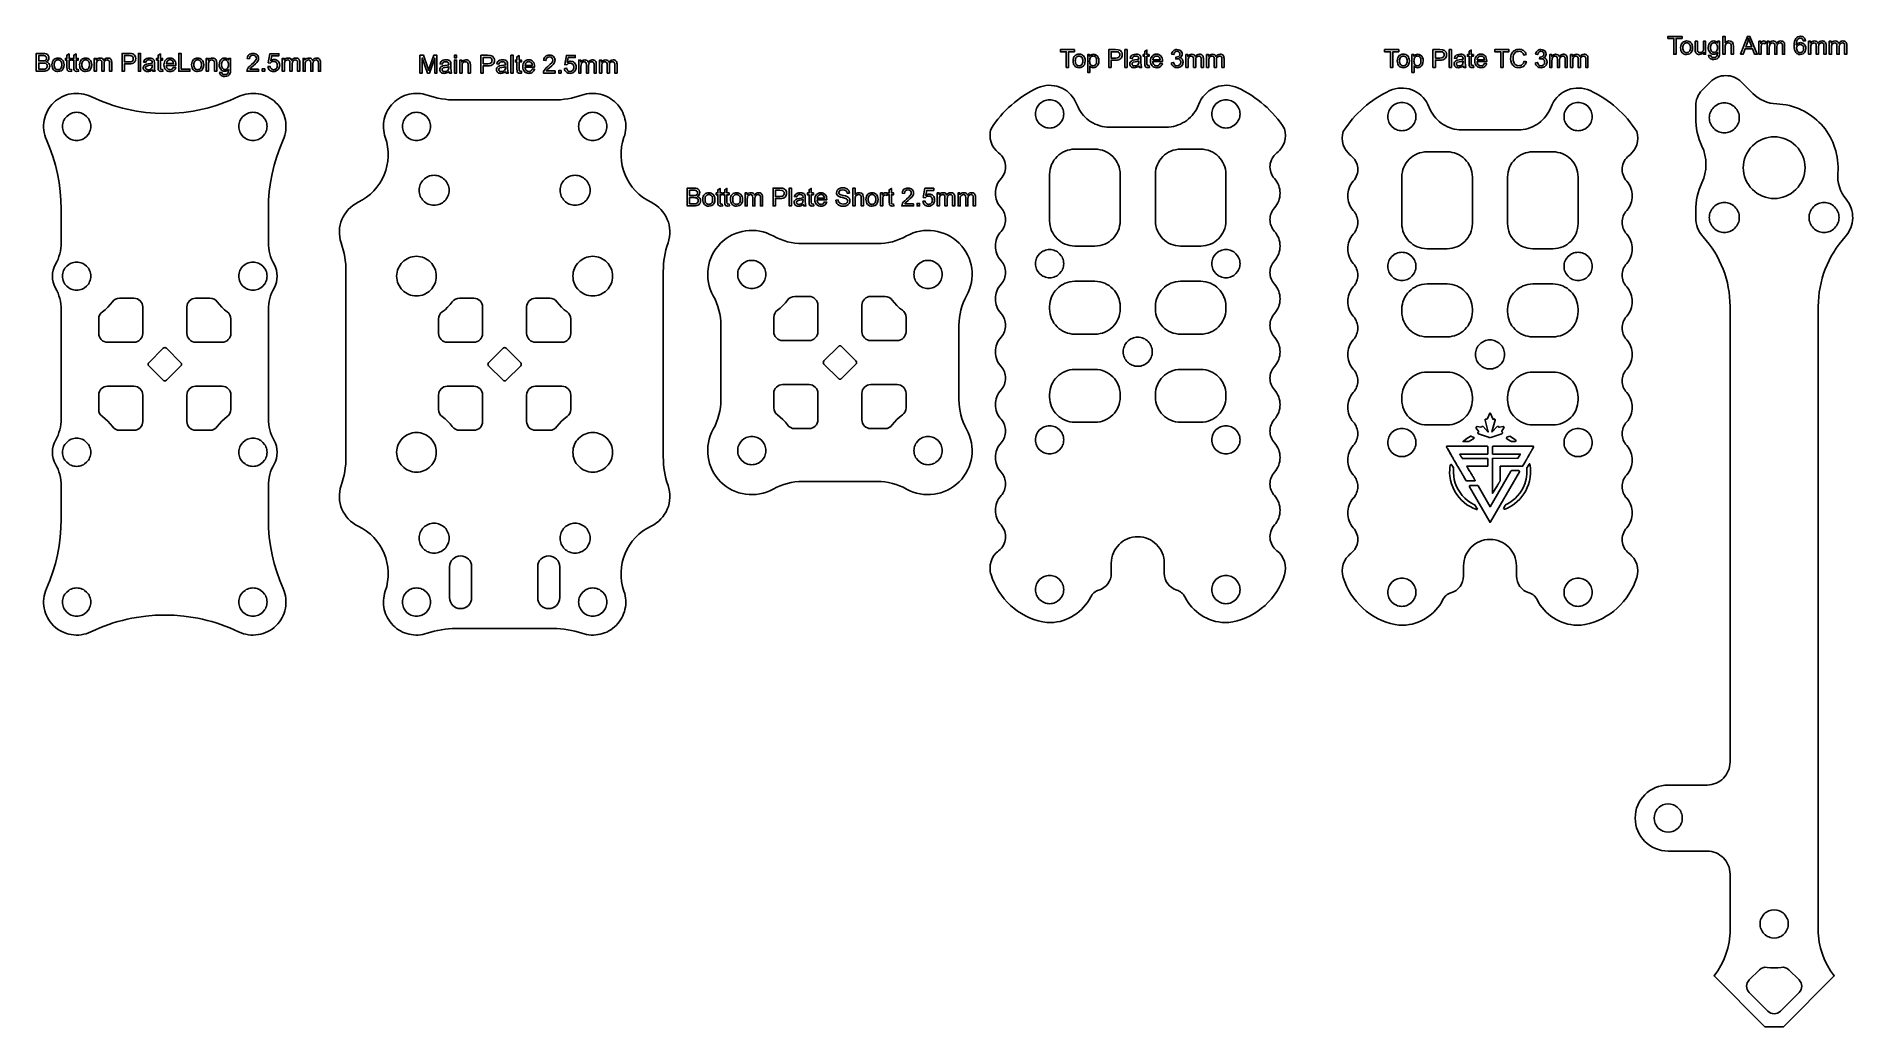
# Model space of a CAD drawing. Header units: metres. Extents: x 0 to 206, y 0 to 112.
import ezdxf

# ---------------------------------------------------------------- set-up
doc = ezdxf.new("R2010")
doc.units = ezdxf.units.M

msp = doc.modelspace()

# ---------------------------------------------------------------- linework, layer by layer
at = {"layer": '7', "linetype": 'CONTINUOUS'}
for points in [[(185.7803, 110.4109), (185.7803, 112.1928), (185.1147, 112.1928), (185.1147, 112.4313), (186.7161, 112.4313), (186.7161, 112.1928), (186.0477, 112.1928), (186.0477, 110.4109), (185.7803, 110.4109), (185.7803, 110.4109)], [(186.5535, 111.1427), (186.5676, 111.3324), (186.61, 111.4959), (186.6807, 111.6333), (186.7797, 111.7448), (186.8785, 111.8159), (186.9883, 111.8668), (187.1088, 111.8974), (187.2398, 111.9076), (187.3837, 111.8952), (187.514, 111.8581), (187.6306, 111.7962), (187.7337, 111.7096), (187.8173, 111.6019), (187.877, 111.4751), (187.9128, 111.3294), (187.9247, 111.1646), (187.9037, 110.9107), (187.8402, 110.7185), (187.7363, 110.5749), (187.5937, 110.4679), (187.4231, 110.4003), (187.2398, 110.378), (187.0932, 110.3903), (186.9616, 110.4272), (186.8449, 110.4885), (186.743, 110.5743), (186.6602, 110.6837), (186.601, 110.815), (186.5654, 110.9681), (186.5535, 111.1427), (186.5535, 111.1427)], [(186.8086, 111.1427), (186.8163, 111.0109), (186.8394, 110.8968), (186.8778, 110.8003), (186.9315, 110.7214), (186.9965, 110.6604), (187.0697, 110.6168), (187.1508, 110.5906), (187.2398, 110.5818), (187.3283, 110.5906), (187.4092, 110.6171), (187.4822, 110.661), (187.5471, 110.7224), (187.6007, 110.8021), (187.639, 110.9003), (187.662, 111.0166), (187.6698, 111.151), (187.662, 111.2782), (187.639, 111.3892), (187.6006, 111.4838), (187.5471, 111.5617), (187.4815, 111.6232), (187.4084, 111.6671), (187.3279, 111.6934), (187.2398, 111.7022), (187.1508, 111.6935), (187.0696, 111.6673), (186.9963, 111.6238), (186.9311, 111.563), (186.8775, 111.4846), (186.8392, 111.3882), (186.8162, 111.2742), (186.8086, 111.1427), (186.8086, 111.1427)], [(189.1747, 110.4109), (189.1747, 110.6259), (189.0815, 110.5174), (188.973, 110.4399), (188.8492, 110.3933), (188.7103, 110.3778), (188.585, 110.3902), (188.4689, 110.4271), (188.3706, 110.4831), (188.302, 110.5513), (188.2557, 110.6347), (188.2253, 110.7362), (188.2103, 110.9677), (188.21, 111.8745), (188.4581, 111.8745), (188.4581, 111.0628), (188.4732, 110.8009), (188.51, 110.7125), (188.5719, 110.6467), (188.6562, 110.6056), (188.7599, 110.5915), (188.8676, 110.6058), (188.9689, 110.6487), (189.0528, 110.7162), (189.1085, 110.8037), (189.1385, 110.9259), (189.1485, 111.0903), (189.1485, 111.8745), (189.3966, 111.8745), (189.3966, 110.4109), (189.1747, 110.4109), (189.1747, 110.4109)], [(189.7397, 110.2896), (189.9809, 110.2538), (190.0092, 110.1585), (190.0653, 110.0917), (190.1746, 110.0399), (190.3171, 110.0225), (190.4695, 110.0397), (190.5831, 110.0912), (190.6616, 110.1738), (190.7099, 110.2841), (190.728, 110.5629), (190.7278, 110.6025), (190.6414, 110.5187), (190.5452, 110.4588), (190.4393, 110.4229), (190.3235, 110.4109), (190.1809, 110.4245), (190.0553, 110.4654), (189.9468, 110.5334), (189.8554, 110.6286), (189.7832, 110.7426), (189.7315, 110.8678), (189.7005, 111.004), (189.6901, 111.151), (189.709, 111.3533), (189.7655, 111.537), (189.859, 111.6944), (189.9861, 111.8116), (190.1416, 111.8835), (190.324, 111.9076), (190.4478, 111.8944), (190.5604, 111.855), (190.6616, 111.7895), (190.7513, 111.6981), (190.7513, 111.8745), (190.98, 111.8745), (190.98, 110.6094), (190.9625, 110.3179), (190.9103, 110.1247), (190.8208, 109.9971), (190.6906, 109.8996), (190.5221, 109.8376), (190.3185, 109.8169), (190.1934, 109.8242), (190.0813, 109.8461), (189.982, 109.8827), (189.8954, 109.934), (189.8272, 109.9979), (189.7785, 110.0757), (189.7492, 110.1674), (189.7395, 110.2732), (189.7397, 110.2896), (189.7397, 110.2896)], [(189.9451, 111.1689), (189.9522, 111.0351), (189.9737, 110.9203), (190.0095, 110.8247), (190.0594, 110.7486), (190.1199, 110.6908), (190.188, 110.6495), (190.2635, 110.6246), (190.3461, 110.6163), (190.4279, 110.6245), (190.5028, 110.6491), (190.5709, 110.6901), (190.6322, 110.7476), (190.6831, 110.8229), (190.7194, 110.9168), (190.7411, 111.0294), (190.7483, 111.1606), (190.7408, 111.2867), (190.7185, 111.3962), (190.6814, 111.489), (190.6294, 111.5653), (190.5666, 111.6252), (190.4977, 111.6679), (190.4228, 111.6936), (190.3419, 111.7021), (190.2624, 111.6936), (190.1889, 111.6683), (190.1217, 111.6262), (190.0606, 111.5673), (190.0101, 111.4921), (189.974, 111.4006), (189.9523, 111.2929), (189.9451, 111.1689), (189.9451, 111.1689)], [(191.3549, 110.4109), (191.3549, 112.4313), (191.603, 112.4313), (191.603, 111.7064), (191.6954, 111.7943), (191.7993, 111.8571), (191.9146, 111.8948), (192.0412, 111.9074), (192.1925, 111.8914), (192.3237, 111.8428), (192.4276, 111.7662), (192.496, 111.6664), (192.5343, 111.5284), (192.547, 111.3384), (192.547, 110.4109), (192.2989, 110.4109), (192.2989, 111.3384), (192.2886, 111.4594), (192.2571, 111.5539), (192.2036, 111.6236), (192.1274, 111.67), (191.9902, 111.694), (191.8836, 111.6797), (191.783, 111.6368), (191.7, 111.5697), (191.6443, 111.4817), (191.6133, 111.3655), (191.603, 111.2116), (191.603, 110.4109), (191.3549, 110.4109), (191.3549, 110.4109)], [(193.3628, 110.4109), (194.1387, 112.4313), (194.4267, 112.4313), (195.2536, 110.4109), (194.949, 110.4109), (194.7134, 111.0228), (193.8686, 111.0228), (193.6467, 110.4109), (193.3628, 110.4109), (193.3628, 110.4109)], [(193.9458, 111.2406), (194.6307, 111.2406), (194.4191, 111.7998), (194.2765, 112.219), (194.2291, 112.0242), (194.1665, 111.8336), (193.9458, 111.2406), (193.9458, 111.2406)], [(195.4328, 110.4109), (195.4328, 111.8745), (195.656, 111.8745), (195.656, 111.6526), (195.7379, 111.781), (195.8145, 111.858), (195.8901, 111.8952), (195.973, 111.9076), (196.0997, 111.8877), (196.228, 111.8276), (196.1425, 111.5975), (196.0516, 111.6378), (195.9606, 111.6512), (195.8831, 111.6387), (195.8145, 111.6016), (195.7587, 111.5434), (195.722, 111.4666), (195.6911, 111.3281), (195.6808, 111.1772), (195.6808, 110.4109), (195.4328, 110.4109), (195.4328, 110.4109)], [(196.3754, 110.4109), (196.3754, 111.8745), (196.5973, 111.8745), (196.5973, 111.6692), (196.6771, 111.766), (196.7801, 111.8422), (196.9024, 111.8912), (197.041, 111.9076), (197.1894, 111.8907), (197.3081, 111.8396), (197.3965, 111.7588), (197.4545, 111.6512), (197.5479, 111.7636), (197.6544, 111.8437), (197.7743, 111.8916), (197.9077, 111.9076), (198.0097, 111.9), (198.0993, 111.8773), (198.1767, 111.8396), (198.2418, 111.7867), (198.2929, 111.7187), (198.3294, 111.6341), (198.3512, 111.5331), (198.3585, 111.4156), (198.3585, 110.4109), (198.1118, 110.4109), (198.1118, 111.3329), (198.1059, 111.4599), (198.0884, 111.5465), (198.053, 111.6073), (197.9997, 111.6531), (197.9315, 111.6821), (197.8514, 111.6922), (197.7097, 111.6668), (197.5945, 111.5897), (197.5503, 111.5308), (197.5186, 111.4562), (197.4931, 111.2612), (197.4931, 110.4109), (197.245, 110.4109), (197.2447, 111.3618), (197.2296, 111.5066), (197.1845, 111.61), (197.1048, 111.6719), (196.9859, 111.6926), (196.8851, 111.6789), (196.793, 111.6375), (196.7153, 111.5686), (196.6633, 111.4763), (196.6337, 111.347), (196.6237, 111.1703), (196.6235, 110.4109), (196.3754, 110.4109), (196.3754, 110.4109)], [(200.7289, 111.9365), (200.4822, 111.9172), (200.4425, 112.0426), (200.3885, 112.1294), (200.2759, 112.2088), (200.1405, 112.2354), (200.0287, 112.2191), (199.9318, 112.1702), (199.8285, 112.0659), (199.7477, 111.92), (199.696, 111.7215), (199.6774, 111.4528), (199.7766, 111.5716), (199.8965, 111.6554), (200.0295, 111.7051), (200.168, 111.7215), (200.2876, 111.7101), (200.3978, 111.6758), (200.499, 111.6185), (200.5911, 111.5382), (200.6671, 111.4405), (200.7213, 111.3294), (200.7539, 111.2049), (200.7648, 111.0669), (200.7441, 110.8838), (200.6823, 110.7133), (200.585, 110.5695), (200.4582, 110.4638), (200.306, 110.3987), (200.1322, 110.3765), (199.9845, 110.3907), (199.851, 110.4334), (199.7318, 110.5046), (199.6269, 110.6043), (199.5411, 110.7369), (199.4798, 110.9061), (199.443, 111.112), (199.4307, 111.3545), (199.4307, 111.3563), (199.4307, 111.3582), (199.4443, 111.6301), (199.4848, 111.8624), (199.5524, 112.0551), (199.6471, 112.208), (199.7494, 112.3093), (199.8683, 112.3816), (200.0037, 112.4251), (200.1556, 112.4395), (200.2697, 112.4311), (200.373, 112.406), (200.4653, 112.3641), (200.5466, 112.3054), (200.6148, 112.2323), (200.6679, 112.1464), (200.7059, 112.0478), (200.7289, 111.9365), (200.7289, 111.9365)], [(199.716, 111.0655), (199.7295, 110.9396), (199.7703, 110.8198), (199.8354, 110.7174), (199.9232, 110.6418), (200.0233, 110.5958), (200.1281, 110.5804), (200.2034, 110.5883), (200.2735, 110.6121), (200.3384, 110.6517), (200.3982, 110.7072), (200.4476, 110.7757), (200.4829, 110.8561), (200.5041, 110.9481), (200.5112, 111.0518), (200.5042, 111.1508), (200.4834, 111.2387), (200.4486, 111.3156), (200.3999, 111.3814), (200.3405, 111.4344), (200.2739, 111.4722), (200.2002, 111.4948), (200.1194, 111.5024), (200.1184, 111.5024), (200.1175, 111.5024), (200.0371, 111.4948), (199.9629, 111.4722), (199.8947, 111.4344), (199.8327, 111.3815), (199.7816, 111.3169), (199.7451, 111.2428), (199.7233, 111.1591), (199.716, 111.0655), (199.716, 111.0655)], [(201.0804, 110.4109), (201.0804, 111.8745), (201.3022, 111.8745), (201.3022, 111.6692), (201.3821, 111.766), (201.4851, 111.8422), (201.6074, 111.8912), (201.746, 111.9076), (201.8943, 111.8907), (202.013, 111.8396), (202.1014, 111.7588), (202.1594, 111.6512), (202.2528, 111.7636), (202.3593, 111.8437), (202.4792, 111.8916), (202.6127, 111.9076), (202.7146, 111.9), (202.8043, 111.8773), (202.8817, 111.8396), (202.9468, 111.7867), (202.9978, 111.7187), (203.0343, 111.6341), (203.0562, 111.5331), (203.0635, 111.4156), (203.0635, 110.4109), (202.8168, 110.4109), (202.8168, 111.3329), (202.8109, 111.4599), (202.7934, 111.5465), (202.758, 111.6073), (202.7047, 111.6531), (202.6364, 111.6821), (202.5563, 111.6922), (202.4146, 111.6668), (202.2995, 111.5897), (202.2552, 111.5308), (202.2235, 111.4562), (202.198, 111.2612), (202.198, 110.4109), (201.95, 110.4109), (201.9497, 111.3618), (201.9346, 111.5066), (201.8894, 111.61), (201.8098, 111.6719), (201.6909, 111.6926), (201.59, 111.6789), (201.4979, 111.6375), (201.4202, 111.5686), (201.3682, 111.4763), (201.3386, 111.347), (201.3287, 111.1703), (201.3284, 110.4109), (201.0804, 110.4109), (201.0804, 110.4109)], [(203.4314, 110.4109), (203.4314, 111.8745), (203.6533, 111.8745), (203.6533, 111.6692), (203.7332, 111.766), (203.8362, 111.8422), (203.9585, 111.8912), (204.0971, 111.9076), (204.2454, 111.8907), (204.3641, 111.8396), (204.4525, 111.7588), (204.5105, 111.6512), (204.6039, 111.7636), (204.7104, 111.8437), (204.8303, 111.8916), (204.9638, 111.9076), (205.0657, 111.9), (205.1554, 111.8773), (205.2328, 111.8396), (205.2979, 111.7867), (205.3489, 111.7187), (205.3854, 111.6341), (205.4073, 111.5331), (205.4146, 111.4156), (205.4146, 110.4109), (205.1679, 110.4109), (205.1679, 111.3329), (205.162, 111.4599), (205.1445, 111.5465), (205.1091, 111.6073), (205.0558, 111.6531), (204.9875, 111.6821), (204.9074, 111.6922), (204.7657, 111.6668), (204.6506, 111.5897), (204.6063, 111.5308), (204.5746, 111.4562), (204.5491, 111.2612), (204.5491, 110.4109), (204.301, 110.4109), (204.3008, 111.3618), (204.2856, 111.5066), (204.2405, 111.61), (204.1608, 111.6719), (204.0419, 111.6926), (203.9411, 111.6789), (203.849, 111.6375), (203.7713, 111.5686), (203.7193, 111.4763), (203.6897, 111.347), (203.6798, 111.1703), (203.6795, 110.4109), (203.4314, 110.4109), (203.4314, 110.4109)], [(0, 108.4744), (0, 110.4948), (0.758, 110.4948), (0.9619, 110.48), (1.1254, 110.4346), (1.2529, 110.3565), (1.3489, 110.2438), (1.4079, 110.1144), (1.4277, 109.978), (1.4102, 109.8519), (1.3575, 109.7341), (1.2688, 109.6303), (1.1452, 109.5494), (1.3077, 109.4767), (1.4272, 109.3657), (1.501, 109.2238), (1.5256, 109.0585), (1.5107, 108.922), (1.4661, 108.7957), (1.3991, 108.6879), (1.3176, 108.608), (1.2185, 108.5502), (1.097, 108.5075), (0.9482, 108.4827), (0.7704, 108.4744), (0, 108.4744), (0, 108.4744)], [(0.2674, 109.6459), (0.7042, 109.6459), (0.8558, 109.6519), (0.959, 109.6697), (1.0492, 109.7104), (1.1134, 109.7699), (1.1518, 109.8485), (1.1645, 109.9463), (1.1525, 110.0398), (1.1163, 110.1227), (1.0576, 110.1876), (0.9785, 110.2274), (0.8571, 110.2491), (0.6711, 110.2564), (0.2674, 110.2564), (0.2674, 109.6459), (0.2674, 109.6459)], [(0.2674, 108.7129), (0.779, 108.7129), (0.9524, 108.7219), (1.039, 108.7447), (1.1089, 108.7792), (1.1645, 108.8271), (1.2079, 108.8897), (1.2384, 108.9699), (1.2486, 109.0602), (1.2343, 109.1659), (1.1914, 109.2563), (1.1241, 109.3263), (1.0307, 109.3731), (0.9034, 109.3993), (0.7345, 109.4074), (0.2674, 109.4074), (0.2674, 108.7129), (0.2674, 108.7129)], [(1.7695, 109.2062), (1.7836, 109.3959), (1.826, 109.5594), (1.8967, 109.6968), (1.9957, 109.8083), (2.0946, 109.8794), (2.2044, 109.9303), (2.3248, 109.9609), (2.4558, 109.9711), (2.5997, 109.9587), (2.73, 109.9216), (2.8467, 109.8597), (2.9497, 109.7731), (3.0333, 109.6654), (3.093, 109.5386), (3.1288, 109.3929), (3.1408, 109.2282), (3.1198, 108.9742), (3.0563, 108.782), (2.9523, 108.6384), (2.8098, 108.5314), (2.6391, 108.4638), (2.4558, 108.4415), (2.3093, 108.4539), (2.1776, 108.4907), (2.0609, 108.552), (1.9591, 108.6378), (1.8762, 108.7472), (1.817, 108.8785), (1.7814, 109.0316), (1.7695, 109.2062), (1.7695, 109.2062)], [(2.0246, 109.2062), (2.0324, 109.0745), (2.0555, 108.9603), (2.0938, 108.8638), (2.1475, 108.7849), (2.2126, 108.7239), (2.2857, 108.6803), (2.3669, 108.6541), (2.4558, 108.6453), (2.5444, 108.6542), (2.6253, 108.6806), (2.6983, 108.7246), (2.7632, 108.7859), (2.8167, 108.8657), (2.8551, 108.9638), (2.8781, 109.0802), (2.8858, 109.2145), (2.8781, 109.3417), (2.855, 109.4528), (2.8167, 109.5474), (2.7632, 109.6252), (2.6976, 109.6867), (2.6245, 109.7306), (2.5439, 109.757), (2.4558, 109.7658), (2.3669, 109.757), (2.2856, 109.7309), (2.2123, 109.6874), (2.1471, 109.6266), (2.0936, 109.5481), (2.0553, 109.4518), (2.0323, 109.3377), (2.0246, 109.2062), (2.0246, 109.2062)], [(3.9732, 108.6963), (4.009, 108.4772), (3.8216, 108.4552), (3.7011, 108.4658), (3.6121, 108.498), (3.549, 108.5476), (3.5077, 108.6097), (3.4847, 108.7164), (3.477, 108.8981), (3.477, 109.7451), (3.2951, 109.7451), (3.2951, 109.938), (3.477, 109.938), (3.477, 110.3005), (3.7237, 110.4493), (3.7237, 109.938), (3.9732, 109.938), (3.9732, 109.7451), (3.7237, 109.7451), (3.7237, 108.8843), (3.7349, 108.7606), (3.7522, 108.7277), (3.7802, 108.7046), (3.8643, 108.6867), (3.9732, 108.6963), (3.9732, 108.6963)], [(4.7573, 108.6963), (4.7931, 108.4772), (4.6057, 108.4552), (4.4852, 108.4658), (4.3963, 108.498), (4.3331, 108.5476), (4.2919, 108.6097), (4.2689, 108.7164), (4.2612, 108.8981), (4.2612, 109.7451), (4.0793, 109.7451), (4.0793, 109.938), (4.2612, 109.938), (4.2612, 110.3005), (4.5079, 110.4493), (4.5079, 109.938), (4.7573, 109.938), (4.7573, 109.7451), (4.5079, 109.7451), (4.5079, 108.8843), (4.519, 108.7606), (4.5363, 108.7277), (4.5644, 108.7046), (4.6484, 108.6867), (4.7573, 108.6963), (4.7573, 108.6963)], [(4.9075, 109.2062), (4.9216, 109.3959), (4.964, 109.5594), (5.0347, 109.6968), (5.1337, 109.8083), (5.2326, 109.8794), (5.3424, 109.9303), (5.4628, 109.9609), (5.5938, 109.9711), (5.7377, 109.9587), (5.868, 109.9216), (5.9847, 109.8597), (6.0877, 109.7731), (6.1713, 109.6654), (6.231, 109.5386), (6.2668, 109.3929), (6.2788, 109.2282), (6.2578, 108.9742), (6.1943, 108.782), (6.0903, 108.6384), (5.9478, 108.5314), (5.7771, 108.4638), (5.5938, 108.4415), (5.4473, 108.4539), (5.3156, 108.4907), (5.1989, 108.552), (5.0971, 108.6378), (5.0143, 108.7472), (4.955, 108.8785), (4.9194, 109.0316), (4.9075, 109.2062), (4.9075, 109.2062)], [(5.1627, 109.2062), (5.1704, 109.0745), (5.1935, 108.9603), (5.2318, 108.8638), (5.2855, 108.7849), (5.3506, 108.7239), (5.4237, 108.6803), (5.5049, 108.6541), (5.5938, 108.6453), (5.6824, 108.6542), (5.7633, 108.6806), (5.8363, 108.7246), (5.9012, 108.7859), (5.9547, 108.8657), (5.9931, 108.9638), (6.0161, 109.0802), (6.0238, 109.2145), (6.0161, 109.3417), (5.993, 109.4528), (5.9547, 109.5474), (5.9012, 109.6252), (5.8356, 109.6867), (5.7625, 109.7306), (5.6819, 109.757), (5.5938, 109.7658), (5.5049, 109.757), (5.4236, 109.7309), (5.3503, 109.6874), (5.2851, 109.6266), (5.2316, 109.5481), (5.1933, 109.4518), (5.1703, 109.3377), (5.1627, 109.2062), (5.1627, 109.2062)], [(6.5695, 108.4744), (6.5695, 109.938), (6.7914, 109.938), (6.7914, 109.7327), (6.8713, 109.8296), (6.9743, 109.9057), (7.0966, 109.9548), (7.2352, 109.9711), (7.3835, 109.9542), (7.5022, 109.9031), (7.5906, 109.8223), (7.6486, 109.7148), (7.742, 109.8271), (7.8485, 109.9072), (7.9684, 109.9551), (8.1019, 109.9711), (8.2038, 109.9635), (8.2935, 109.9409), (8.3709, 109.9031), (8.436, 109.8502), (8.487, 109.7822), (8.5235, 109.6977), (8.5454, 109.5966), (8.5527, 109.4791), (8.5527, 108.4744), (8.306, 108.4744), (8.306, 109.3964), (8.3001, 109.5234), (8.2826, 109.61), (8.2472, 109.6709), (8.1939, 109.7167), (8.1256, 109.7456), (8.0455, 109.7558), (7.9038, 109.7303), (7.7887, 109.6533), (7.7444, 109.5943), (7.7127, 109.5197), (7.6872, 109.3248), (7.6872, 108.4744), (7.4391, 108.4744), (7.4389, 109.4254), (7.4238, 109.5701), (7.3786, 109.6735), (7.299, 109.7355), (7.1801, 109.7561), (7.0792, 109.7424), (6.9871, 109.701), (6.9094, 109.6322), (6.8574, 109.5398), (6.8278, 109.4106), (6.8179, 109.2338), (6.8176, 108.4744), (6.5695, 108.4744), (6.5695, 108.4744)], [(9.7365, 108.4744), (9.7365, 110.4948), (10.4986, 110.4948), (10.806, 110.4762), (10.9435, 110.4395), (11.0569, 110.3795), (11.1476, 110.2952), (11.2171, 110.1856), (11.2633, 110.0533), (11.2786, 109.9105), (11.2684, 109.787), (11.2376, 109.6732), (11.1862, 109.5689), (11.1141, 109.4741), (11.0161, 109.3962), (10.8846, 109.3405), (10.7198, 109.307), (10.522, 109.2958), (10.0039, 109.2958), (10.0039, 108.4744), (9.7365, 108.4744), (9.7365, 108.4744)], [(10.0039, 109.5342), (10.528, 109.5342), (10.748, 109.5584), (10.8303, 109.5885), (10.894, 109.6308), (10.9419, 109.684), (10.9759, 109.7468), (10.9962, 109.8194), (11.003, 109.9022), (10.9872, 110.0205), (10.9401, 110.1189), (10.8653, 110.1941), (10.7701, 110.2384), (10.5207, 110.2564), (10.0039, 110.2564), (10.0039, 109.5342), (10.0039, 109.5342)], [(11.5818, 108.4744), (11.5818, 110.4948), (11.8299, 110.4948), (11.8299, 108.4744), (11.5818, 108.4744), (11.5818, 108.4744)], [(13.1694, 108.655), (13.034, 108.5548), (12.9047, 108.49), (12.7712, 108.4535), (12.6306, 108.4414), (12.5167, 108.4487), (12.4172, 108.4706), (12.3317, 108.5072), (12.2599, 108.5586), (12.2032, 108.6214), (12.1627, 108.6925), (12.1384, 108.7718), (12.1303, 108.8594), (12.1426, 108.9626), (12.1799, 109.056), (12.2357, 109.1366), (12.3078, 109.1998), (12.3918, 109.2467), (12.486, 109.28), (12.7065, 109.317), (12.9669, 109.3568), (13.1487, 109.4033), (13.1501, 109.4681), (13.1326, 109.5971), (13.0799, 109.6818), (12.9622, 109.7448), (12.7973, 109.7658), (12.6481, 109.7511), (12.5399, 109.7036), (12.4649, 109.6175), (12.4156, 109.4874), (12.173, 109.5204), (12.2168, 109.6619), (12.2812, 109.7718), (12.3746, 109.8565), (12.5008, 109.9191), (12.6552, 109.9578), (12.8332, 109.9711), (13.0017, 109.9601), (13.1377, 109.927), (13.2332, 109.8813), (13.3045, 109.8218), (13.3547, 109.7449), (13.3872, 109.6472), (13.3996, 109.4185), (13.3996, 109.0877), (13.4161, 108.6495), (13.4388, 108.5604), (13.4781, 108.4744), (13.219, 108.4744), (13.187, 108.558), (13.1694, 108.655), (13.1694, 108.655)], [(14.3257, 108.6963), (14.3615, 108.4772), (14.1741, 108.4552), (14.0536, 108.4658), (13.9646, 108.498), (13.9015, 108.5476), (13.8602, 108.6097), (13.8372, 108.7164), (13.8295, 108.8981), (13.8295, 109.7451), (13.6476, 109.7451), (13.6476, 109.938), (13.8295, 109.938), (13.8295, 110.3005), (14.0762, 110.4493), (14.0762, 109.938), (14.3257, 109.938), (14.3257, 109.7451), (14.0762, 109.7451), (14.0762, 108.8843), (14.0874, 108.7606), (14.1047, 108.7277), (14.1327, 108.7046), (14.2168, 108.6867), (14.3257, 108.6963), (14.3257, 108.6963)], [(15.5701, 108.9458), (15.8265, 108.9141), (15.7902, 108.8087), (15.7406, 108.7154), (15.6778, 108.6342), (15.6018, 108.5654), (15.5145, 108.5112), (15.4154, 108.4725), (15.3048, 108.4492), (15.1829, 108.4415), (15.031, 108.4539), (14.8956, 108.491), (14.7769, 108.5526), (14.6748, 108.6389), (14.592, 108.7481), (14.5328, 108.877), (14.4974, 109.0256), (14.4855, 109.1938), (14.4974, 109.3681), (14.533, 109.5216), (14.5924, 109.6545), (14.6757, 109.7671), (14.7778, 109.8566), (14.894, 109.9203), (15.0246, 109.9584), (15.1701, 109.9711), (15.3098, 109.9586), (15.4361, 109.9211), (15.5491, 109.8587), (15.6486, 109.7712), (15.7307, 109.6601), (15.7888, 109.5289), (15.8234, 109.3763), (15.8348, 109.2008), (15.8333, 109.1428), (14.7419, 109.1428), (14.7558, 109.0292), (14.7832, 108.9297), (14.824, 108.8445), (14.8782, 108.7734), (14.9431, 108.7174), (15.0157, 108.6774), (15.0961, 108.6534), (15.1842, 108.6453), (15.3109, 108.6632), (15.4172, 108.7169), (15.504, 108.8102), (15.5701, 108.9458), (15.5701, 108.9458)], [(14.7556, 109.3468), (15.5729, 109.3468), (15.541, 109.508), (15.4792, 109.6238), (15.4156, 109.6863), (15.3431, 109.7311), (15.2617, 109.7581), (15.1718, 109.7671), (15.09, 109.76), (15.015, 109.7387), (14.9466, 109.7031), (14.8848, 109.6532), (14.8328, 109.5912), (14.794, 109.5195), (14.7556, 109.3468), (14.7556, 109.3468)], [(16.1586, 108.4744), (16.1586, 110.4948), (16.4259, 110.4948), (16.4259, 108.7129), (17.421, 108.7129), (17.421, 108.4744), (16.1586, 108.4744), (16.1586, 108.4744)], [(17.6153, 109.2062), (17.6294, 109.3959), (17.6718, 109.5594), (17.7425, 109.6968), (17.8415, 109.8083), (17.9403, 109.8794), (18.0501, 109.9303), (18.1706, 109.9609), (18.3016, 109.9711), (18.4455, 109.9587), (18.5758, 109.9216), (18.6924, 109.8597), (18.7955, 109.7731), (18.879, 109.6654), (18.9387, 109.5386), (18.9746, 109.3929), (18.9865, 109.2282), (18.9655, 108.9742), (18.902, 108.782), (18.7981, 108.6384), (18.6555, 108.5314), (18.4849, 108.4638), (18.3016, 108.4415), (18.155, 108.4539), (18.0234, 108.4907), (17.9066, 108.552), (17.8048, 108.6378), (17.722, 108.7472), (17.6628, 108.8785), (17.6271, 109.0316), (17.6153, 109.2062), (17.6153, 109.2062)], [(17.8704, 109.2062), (17.8781, 109.0745), (17.9012, 108.9603), (17.9396, 108.8638), (17.9933, 108.7849), (18.0583, 108.7239), (18.1315, 108.6803), (18.2126, 108.6541), (18.3016, 108.6453), (18.3901, 108.6542), (18.471, 108.6806), (18.544, 108.7246), (18.6089, 108.7859), (18.6625, 108.8657), (18.7008, 108.9638), (18.7239, 109.0802), (18.7316, 109.2145), (18.7238, 109.3417), (18.7008, 109.4528), (18.6624, 109.5474), (18.6089, 109.6252), (18.5433, 109.6867), (18.4702, 109.7306), (18.3896, 109.757), (18.3016, 109.7658), (18.2126, 109.757), (18.1314, 109.7309), (18.0581, 109.6874), (17.9929, 109.6266), (17.9393, 109.5481), (17.901, 109.4518), (17.878, 109.3377), (17.8704, 109.2062), (17.8704, 109.2062)], [(19.2773, 108.4744), (19.2773, 109.938), (19.5006, 109.938), (19.5006, 109.7299), (19.5899, 109.8354), (19.6974, 109.9107), (19.8229, 109.9558), (19.9664, 109.9707), (20.093, 109.9586), (20.2076, 109.9241), (20.3038, 109.87), (20.3757, 109.7988), (20.4217, 109.7164), (20.4527, 109.6155), (20.4666, 109.3744), (20.4666, 108.4744), (20.2186, 108.4744), (20.2186, 109.3647), (20.2114, 109.4969), (20.1898, 109.5908), (20.1496, 109.6591), (20.0879, 109.711), (20.0068, 109.7449), (19.9129, 109.7561), (19.7656, 109.7311), (19.6407, 109.656), (19.5902, 109.5941), (19.5542, 109.5097), (19.5326, 109.4029), (19.5254, 109.2738), (19.5254, 108.4744), (19.2773, 108.4744), (19.2773, 108.4744)], [(20.8015, 108.3532), (21.0427, 108.3173), (21.0709, 108.222), (21.1271, 108.1553), (21.2364, 108.1034), (21.3789, 108.086), (21.5313, 108.1032), (21.6449, 108.1547), (21.7234, 108.2374), (21.7717, 108.3477), (21.7898, 108.6264), (21.7896, 108.666), (21.7032, 108.5822), (21.607, 108.5223), (21.5011, 108.4864), (21.3853, 108.4744), (21.2427, 108.4881), (21.1171, 108.5289), (21.0086, 108.5969), (20.9172, 108.6921), (20.845, 108.8061), (20.7933, 108.9313), (20.7623, 109.0675), (20.7519, 109.2145), (20.7708, 109.4169), (20.8273, 109.6005), (20.9208, 109.7579), (21.0479, 109.8751), (21.2033, 109.9471), (21.3858, 109.9711), (21.5096, 109.9579), (21.6222, 109.9185), (21.7234, 109.8531), (21.8131, 109.7616), (21.8131, 109.938), (22.0418, 109.938), (22.0418, 108.6729), (22.0243, 108.3815), (21.9721, 108.1882), (21.8826, 108.0606), (21.7524, 107.9632), (21.5839, 107.9012), (21.3803, 107.8805), (21.2552, 107.8878), (21.1431, 107.9097), (21.0438, 107.9462), (20.9572, 107.9975), (20.889, 108.0614), (20.8403, 108.1392), (20.811, 108.231), (20.8013, 108.3367), (20.8015, 108.3532), (20.8015, 108.3532)], [(21.0068, 109.2324), (21.014, 109.0986), (21.0355, 108.9838), (21.0713, 108.8882), (21.1212, 108.8121), (21.1817, 108.7544), (21.2498, 108.713), (21.3253, 108.6881), (21.4079, 108.6798), (21.4897, 108.688), (21.5646, 108.7126), (21.6327, 108.7536), (21.694, 108.8112), (21.7449, 108.8864), (21.7812, 108.9803), (21.8029, 109.0929), (21.8101, 109.2242), (21.8026, 109.3502), (21.7803, 109.4597), (21.7432, 109.5526), (21.6912, 109.6288), (21.6284, 109.6887), (21.5595, 109.7315), (21.4846, 109.7571), (21.4037, 109.7656), (21.3242, 109.7571), (21.2507, 109.7318), (21.1835, 109.6897), (21.1224, 109.6308), (21.0719, 109.5556), (21.0357, 109.4642), (21.0141, 109.3564), (21.0068, 109.2324), (21.0068, 109.2324)], [(25.2198, 108.7129), (25.2198, 108.4744), (23.8844, 108.4744), (23.8843, 108.4856), (23.9136, 108.6466), (23.9795, 108.7813), (24.0783, 108.9169), (24.2165, 109.0614), (24.4006, 109.2222), (24.6784, 109.4653), (24.8459, 109.6489), (24.9332, 109.8031), (24.9621, 109.9486), (24.9359, 110.0835), (24.8573, 110.1956), (24.8003, 110.2402), (24.7353, 110.2721), (24.5817, 110.2977), (24.4203, 110.2708), (24.3532, 110.2373), (24.2951, 110.1902), (24.2481, 110.1313), (24.2143, 110.0621), (24.1862, 109.8925), (23.9312, 109.9187), (23.9536, 110.0535), (23.9938, 110.1707), (24.0519, 110.2706), (24.1279, 110.3533), (24.2209, 110.4188), (24.3282, 110.4656), (24.4499, 110.4937), (24.5859, 110.5031), (24.7246, 110.493), (24.8476, 110.4629), (24.9552, 110.4125), (25.0475, 110.3418), (25.1217, 110.2562), (25.1747, 110.1611), (25.2064, 110.0564), (25.217, 109.9422), (25.2047, 109.8223), (25.1674, 109.7037), (25.1025, 109.5854), (25.0027, 109.4577), (24.8494, 109.3032), (24.6202, 109.1016), (24.3482, 108.8611), (24.2289, 108.7129), (25.2198, 108.7129), (25.2198, 108.7129)], [(26.2699, 109.0037), (26.5304, 109.0257), (26.5786, 108.8598), (26.6659, 108.7395), (26.7815, 108.6678), (26.919, 108.644), (27.005, 108.6524), (27.0841, 108.6777), (27.1565, 108.7199), (27.2221, 108.7791), (27.2764, 108.852), (27.3152, 108.936), (27.3384, 109.0311), (27.3461, 109.1373), (27.3386, 109.2381), (27.3163, 109.3274), (27.2792, 109.4053), (27.2273, 109.4718), (27.1628, 109.5255), (27.0891, 109.564), (27.0064, 109.5871), (26.9149, 109.5949), (26.8005, 109.5813), (26.6981, 109.5405), (26.613, 109.4786), (26.5469, 109.3992), (26.314, 109.4295), (26.5097, 110.4672), (27.5144, 110.4672), (27.5144, 110.2302), (26.7082, 110.2302), (26.5993, 109.6872), (26.692, 109.7428), (26.7864, 109.7824), (26.883, 109.8061), (26.982, 109.814), (27.1089, 109.8025), (27.2254, 109.7682), (27.3316, 109.7108), (27.4275, 109.6306), (27.5071, 109.5322), (27.564, 109.4209), (27.5981, 109.2966), (27.6095, 109.1594), (27.5995, 109.0274), (27.5696, 108.9044), (27.5198, 108.7904), (27.4499, 108.6851), (27.3439, 108.5778), (27.2202, 108.5012), (27.0786, 108.4553), (26.919, 108.44), (26.7873, 108.4496), (26.6684, 108.4785), (26.5624, 108.5266), (26.4694, 108.5939), (26.3913, 108.6778), (26.332, 108.7741), (26.2916, 108.8827), (26.2699, 109.0037), (26.2699, 109.0037)], [(27.9085, 108.4744), (27.9085, 109.938), (28.1304, 109.938), (28.1304, 109.7327), (28.2102, 109.8296), (28.3132, 109.9057), (28.4355, 109.9548), (28.5742, 109.9711), (28.7225, 109.9542), (28.8412, 109.9031), (28.9296, 109.8223), (28.9876, 109.7148), (29.081, 109.8271), (29.1875, 109.9072), (29.3074, 109.9551), (29.4409, 109.9711), (29.5428, 109.9635), (29.6325, 109.9409), (29.7098, 109.9031), (29.7749, 109.8502), (29.826, 109.7822), (29.8625, 109.6977), (29.8844, 109.5966), (29.8917, 109.4791), (29.8917, 108.4744), (29.645, 108.4744), (29.645, 109.3964), (29.6391, 109.5234), (29.6215, 109.61), (29.5862, 109.6709), (29.5328, 109.7167), (29.4646, 109.7456), (29.3845, 109.7558), (29.2428, 109.7303), (29.1277, 109.6533), (29.0834, 109.5943), (29.0517, 109.5197), (29.0262, 109.3248), (29.0262, 108.4744), (28.7781, 108.4744), (28.7778, 109.4254), (28.7628, 109.5701), (28.7176, 109.6735), (28.6379, 109.7355), (28.519, 109.7561), (28.4182, 109.7424), (28.3261, 109.701), (28.2484, 109.6322), (28.1964, 109.5398), (28.1668, 109.4106), (28.1569, 109.2338), (28.1566, 108.4744), (27.9085, 108.4744), (27.9085, 108.4744)], [(30.2596, 108.4744), (30.2596, 109.938), (30.4815, 109.938), (30.4815, 109.7327), (30.5613, 109.8296), (30.6643, 109.9057), (30.7866, 109.9548), (30.9253, 109.9711), (31.0736, 109.9542), (31.1923, 109.9031), (31.2807, 109.8223), (31.3387, 109.7148), (31.4321, 109.8271), (31.5386, 109.9072), (31.6585, 109.9551), (31.7919, 109.9711), (31.8939, 109.9635), (31.9836, 109.9409), (32.0609, 109.9031), (32.126, 109.8502), (32.1771, 109.7822), (32.2136, 109.6977), (32.2355, 109.5966), (32.2427, 109.4791), (32.2427, 108.4744), (31.9961, 108.4744), (31.9961, 109.3964), (31.9901, 109.5234), (31.9726, 109.61), (31.9373, 109.6709), (31.8839, 109.7167), (31.8157, 109.7456), (31.7356, 109.7558), (31.5939, 109.7303), (31.4787, 109.6533), (31.4345, 109.5943), (31.4028, 109.5197), (31.3773, 109.3248), (31.3773, 108.4744), (31.1292, 108.4744), (31.1289, 109.4254), (31.1138, 109.5701), (31.0687, 109.6735), (30.989, 109.7355), (30.8701, 109.7561), (30.7693, 109.7424), (30.6772, 109.701), (30.5995, 109.6322), (30.5475, 109.5398), (30.5179, 109.4106), (30.508, 109.2338), (30.5077, 108.4744), (30.2596, 108.4744), (30.2596, 108.4744)], [(43.5293, 108.2678), (43.5293, 110.2882), (43.9317, 110.2882), (44.4085, 108.8572), (44.5064, 108.5586), (44.6146, 108.8822), (45.0976, 110.2882), (45.4573, 110.2882), (45.4573, 108.2678), (45.1996, 108.2678), (45.1996, 109.9588), (44.6125, 108.2678), (44.3714, 108.2678), (43.787, 109.9877), (43.787, 108.2678), (43.5293, 108.2678), (43.5293, 108.2678)], [(46.812, 108.4483), (46.6766, 108.3482), (46.5473, 108.2833), (46.4138, 108.2469), (46.2732, 108.2347), (46.1593, 108.242), (46.0598, 108.2639), (45.9743, 108.3006), (45.9025, 108.352), (45.8458, 108.4148), (45.8053, 108.4859), (45.781, 108.5652), (45.7729, 108.6527), (45.7852, 108.756), (45.8225, 108.8494), (45.8783, 108.93), (45.9504, 108.9932), (46.0344, 109.04), (46.1286, 109.0734), (46.3491, 109.1104), (46.6095, 109.1501), (46.7914, 109.1967), (46.7927, 109.2614), (46.7752, 109.3905), (46.7225, 109.4752), (46.6048, 109.5382), (46.4399, 109.5591), (46.2907, 109.5445), (46.1825, 109.497), (46.1075, 109.4109), (46.0582, 109.2807), (45.8156, 109.3138), (45.8594, 109.4552), (45.9238, 109.5652), (46.0172, 109.6499), (46.1434, 109.7124), (46.2978, 109.7512), (46.4758, 109.7645), (46.6444, 109.7534), (46.7803, 109.7204), (46.8758, 109.6746), (46.9471, 109.6151), (46.9974, 109.5383), (47.0298, 109.4406), (47.0422, 109.2118), (47.0422, 108.8811), (47.0587, 108.4428), (47.0815, 108.3538), (47.1207, 108.2678), (46.8616, 108.2678), (46.8296, 108.3514), (46.812, 108.4483), (46.812, 108.4483)], [(47.4281, 110.0029), (47.4281, 110.2882), (47.6761, 110.2882), (47.6761, 110.0029), (47.4281, 110.0029), (47.4281, 110.0029)], [(47.4281, 108.2678), (47.4281, 109.7314), (47.6761, 109.7314), (47.6761, 108.2678), (47.4281, 108.2678), (47.4281, 108.2678)], [(48.0537, 108.2678), (48.0537, 109.7314), (48.277, 109.7314), (48.277, 109.5233), (48.3664, 109.6287), (48.4738, 109.704), (48.5993, 109.7492), (48.7428, 109.7641), (48.8694, 109.7519), (48.984, 109.7175), (49.0803, 109.6634), (49.1521, 109.5922), (49.1981, 109.5098), (49.2291, 109.4089), (49.243, 109.1677), (49.243, 108.2678), (48.995, 108.2678), (48.995, 109.1581), (48.9878, 109.2902), (48.9662, 109.3842), (48.926, 109.4524), (48.8643, 109.5044), (48.7833, 109.5383), (48.6893, 109.5495), (48.542, 109.5245), (48.4171, 109.4494), (48.3667, 109.3875), (48.3306, 109.3031), (48.309, 109.1963), (48.3018, 109.0671), (48.3018, 108.2678), (48.0537, 108.2678), (48.0537, 108.2678)], [(50.4393, 108.2678), (50.4393, 110.2882), (51.2014, 110.2882), (51.5088, 110.2696), (51.6463, 110.2329), (51.7597, 110.1729), (51.8503, 110.0886), (51.9198, 109.979), (51.9661, 109.8467), (51.9814, 109.7038), (51.9711, 109.5803), (51.9404, 109.4666), (51.889, 109.3623), (51.8169, 109.2674), (51.7188, 109.1895), (51.5873, 109.1338), (51.4226, 109.1003), (51.2248, 109.0892), (50.7066, 109.0892), (50.7066, 108.2678), (50.4393, 108.2678), (50.4393, 108.2678)], [(50.7066, 109.3276), (51.2308, 109.3276), (51.4508, 109.3517), (51.533, 109.3819), (51.5968, 109.4242), (51.6446, 109.4774), (51.6787, 109.5401), (51.699, 109.6128), (51.7058, 109.6956), (51.69, 109.8139), (51.6429, 109.9123), (51.5681, 109.9874), (51.4728, 110.0318), (51.2234, 110.0497), (50.7066, 110.0497), (50.7066, 109.3276), (50.7066, 109.3276)], [(53.2451, 108.4483), (53.1097, 108.3482), (52.9804, 108.2833), (52.8469, 108.2469), (52.7063, 108.2347), (52.5924, 108.242), (52.4929, 108.2639), (52.4074, 108.3006), (52.3357, 108.352), (52.2789, 108.4148), (52.2384, 108.4859), (52.2141, 108.5652), (52.206, 108.6527), (52.2184, 108.756), (52.2556, 108.8494), (52.3114, 108.93), (52.3835, 108.9932), (52.4675, 109.04), (52.5618, 109.0734), (52.7822, 109.1104), (53.0426, 109.1501), (53.2245, 109.1967), (53.2258, 109.2614), (53.2083, 109.3905), (53.1556, 109.4752), (53.0379, 109.5382), (52.873, 109.5591), (52.7238, 109.5445), (52.6156, 109.497), (52.5406, 109.4109), (52.4913, 109.2807), (52.2488, 109.3138), (52.2926, 109.4552), (52.357, 109.5652), (52.4504, 109.6499), (52.5765, 109.7124), (52.7309, 109.7512), (52.9089, 109.7645), (53.0775, 109.7534), (53.2134, 109.7204), (53.3089, 109.6746), (53.3802, 109.6151), (53.4305, 109.5383), (53.4629, 109.4406), (53.4753, 109.2118), (53.4753, 108.8811), (53.4918, 108.4428), (53.5146, 108.3538), (53.5538, 108.2678), (53.2948, 108.2678), (53.2627, 108.3514), (53.2451, 108.4483), (53.2451, 108.4483)], [(53.8543, 108.2678), (53.8543, 110.2882), (54.1023, 110.2882), (54.1023, 108.2678), (53.8543, 108.2678), (53.8543, 108.2678)], [(55.0284, 108.4897), (55.0643, 108.2706), (54.8768, 108.2485), (54.7564, 108.2592), (54.6674, 108.2913), (54.6043, 108.3409), (54.563, 108.403), (54.54, 108.5098), (54.5323, 108.6915), (54.5323, 109.5385), (54.3504, 109.5385), (54.3504, 109.7314), (54.5323, 109.7314), (54.5323, 110.0938), (54.779, 110.2427), (54.779, 109.7314), (55.0284, 109.7314), (55.0284, 109.5385), (54.779, 109.5385), (54.779, 108.6777), (54.7902, 108.554), (54.8075, 108.521), (54.8355, 108.498), (54.9196, 108.48), (55.0284, 108.4897), (55.0284, 108.4897)], [(56.2729, 108.7391), (56.5292, 108.7074), (56.4929, 108.602), (56.4434, 108.5087), (56.3806, 108.4276), (56.3046, 108.3588), (56.2172, 108.3046), (56.1181, 108.2659), (56.0075, 108.2426), (55.8856, 108.2349), (55.7337, 108.2473), (55.5984, 108.2843), (55.4797, 108.346), (55.3775, 108.4322), (55.2947, 108.5415), (55.2356, 108.6703), (55.2001, 108.8189), (55.1883, 108.9872), (55.2002, 109.1614), (55.2358, 109.3149), (55.2952, 109.4479), (55.3785, 109.5605), (55.4806, 109.6499), (55.5967, 109.7137), (55.7274, 109.7518), (55.8729, 109.7645), (56.0126, 109.752), (56.1389, 109.7145), (56.2518, 109.652), (56.3514, 109.5646), (56.4335, 109.4534), (56.4916, 109.3223), (56.5261, 109.1696), (56.5376, 108.9942), (56.5361, 108.9362), (55.4446, 108.9362), (55.4586, 108.8225), (55.486, 108.7231), (55.5268, 108.6378), (55.581, 108.5668), (55.6459, 108.5108), (55.7185, 108.4707), (55.7989, 108.4467), (55.887, 108.4387), (56.0136, 108.4565), (56.12, 108.5103), (56.2068, 108.6035), (56.2729, 108.7391), (56.2729, 108.7391)], [(55.4584, 109.1402), (56.2757, 109.1402), (56.2438, 109.3014), (56.1819, 109.4172), (56.1184, 109.4797), (56.0458, 109.5245), (55.9645, 109.5515), (55.8746, 109.5605), (55.7928, 109.5534), (55.7177, 109.532), (55.6493, 109.4964), (55.5875, 109.4465), (55.5356, 109.3846), (55.4967, 109.3129), (55.4584, 109.1402), (55.4584, 109.1402)], [(58.8596, 108.5062), (58.8596, 108.2678), (57.5242, 108.2678), (57.5241, 108.2789), (57.5535, 108.44), (57.6193, 108.5746), (57.7181, 108.7103), (57.8563, 108.8547), (58.0404, 109.0155), (58.3182, 109.2587), (58.4858, 109.4423), (58.573, 109.5965), (58.6019, 109.742), (58.5757, 109.8768), (58.4971, 109.989), (58.4402, 110.0336), (58.3751, 110.0655), (58.2216, 110.0911), (58.0602, 110.0642), (57.993, 110.0306), (57.9349, 109.9836), (57.8879, 109.9247), (57.8541, 109.8554), (57.826, 109.6859), (57.5711, 109.7121), (57.5935, 109.8469), (57.6337, 109.9641), (57.6917, 110.064), (57.7677, 110.1467), (57.8607, 110.2122), (57.9681, 110.259), (58.0897, 110.2871), (58.2258, 110.2964), (58.3645, 110.2864), (58.4875, 110.2562), (58.595, 110.2058), (58.6874, 110.1352), (58.7615, 110.0496), (58.8145, 109.9545), (58.8463, 109.8498), (58.8569, 109.7355), (58.8446, 109.6156), (58.8073, 109.4971), (58.7423, 109.3788), (58.6426, 109.251), (58.4893, 109.0966), (58.2601, 108.895), (57.988, 108.6545), (57.8688, 108.5062), (58.8596, 108.5062), (58.8596, 108.5062)], [(59.9098, 108.797), (60.1702, 108.8191), (60.2185, 108.6532), (60.3057, 108.5329), (60.4213, 108.4612), (60.5589, 108.4373), (60.6448, 108.4458), (60.7239, 108.4711), (60.7963, 108.5133), (60.862, 108.5725), (60.9163, 108.6453), (60.955, 108.7293), (60.9782, 108.8245), (60.9859, 108.9307), (60.9784, 109.0314), (60.9561, 109.1208), (60.919, 109.1987), (60.8671, 109.2652), (60.8026, 109.3189), (60.7289, 109.3574), (60.6462, 109.3805), (60.5547, 109.3882), (60.4403, 109.3747), (60.3379, 109.3339), (60.2528, 109.2719), (60.1868, 109.1925), (59.9539, 109.2229), (60.1496, 110.2606), (61.1542, 110.2606), (61.1542, 110.0236), (60.348, 110.0236), (60.2392, 109.4806), (60.3318, 109.5362), (60.4263, 109.5758), (60.5229, 109.5995), (60.6219, 109.6074), (60.7487, 109.5959), (60.8652, 109.5615), (60.9714, 109.5042), (61.0673, 109.424), (61.1469, 109.3256), (61.2038, 109.2142), (61.238, 109.09), (61.2493, 108.9527), (61.2394, 108.8207), (61.2095, 108.6978), (61.1596, 108.5838), (61.0897, 108.4785), (60.9837, 108.3711), (60.86, 108.2945), (60.7185, 108.2486), (60.5589, 108.2334), (60.4272, 108.243), (60.3083, 108.2719), (60.2023, 108.32), (60.1092, 108.3873), (60.0311, 108.4712), (59.9719, 108.5675), (59.9314, 108.6761), (59.9098, 108.797), (59.9098, 108.797)], [(61.5484, 108.2678), (61.5484, 109.7314), (61.7703, 109.7314), (61.7703, 109.526), (61.8501, 109.6229), (61.9531, 109.6991), (62.0754, 109.7481), (62.214, 109.7645), (62.3624, 109.7476), (62.4811, 109.6965), (62.5695, 109.6157), (62.6275, 109.5081), (62.7208, 109.6205), (62.8274, 109.7005), (62.9472, 109.7485), (63.0807, 109.7645), (63.1827, 109.7569), (63.2723, 109.7343), (63.3497, 109.6965), (63.4148, 109.6436), (63.4659, 109.5756), (63.5023, 109.491), (63.5242, 109.39), (63.5315, 109.2725), (63.5315, 108.2678), (63.2848, 108.2678), (63.2848, 109.1898), (63.2789, 109.3168), (63.2614, 109.4034), (63.226, 109.4642), (63.1727, 109.51), (63.1045, 109.539), (63.0244, 109.5491), (62.8826, 109.5237), (62.7675, 109.4466), (62.7233, 109.3877), (62.6915, 109.3131), (62.666, 109.1181), (62.666, 108.2678), (62.418, 108.2678), (62.4177, 109.2187), (62.4026, 109.3634), (62.3575, 109.4669), (62.2778, 109.5288), (62.1589, 109.5495), (62.058, 109.5358), (61.966, 109.4944), (61.8882, 109.4255), (61.8363, 109.3332), (61.8066, 109.2039), (61.7967, 109.0272), (61.7964, 108.2678), (61.5484, 108.2678), (61.5484, 108.2678)], [(63.8995, 108.2678), (63.8995, 109.7314), (64.1214, 109.7314), (64.1214, 109.526), (64.2012, 109.6229), (64.3042, 109.6991), (64.4265, 109.7481), (64.5651, 109.7645), (64.7135, 109.7476), (64.8322, 109.6965), (64.9205, 109.6157), (64.9785, 109.5081), (65.0719, 109.6205), (65.1784, 109.7005), (65.2983, 109.7485), (65.4318, 109.7645), (65.5338, 109.7569), (65.6234, 109.7343), (65.7008, 109.6965), (65.7659, 109.6436), (65.817, 109.5756), (65.8534, 109.491), (65.8753, 109.39), (65.8826, 109.2725), (65.8826, 108.2678), (65.6359, 108.2678), (65.6359, 109.1898), (65.63, 109.3168), (65.6125, 109.4034), (65.5771, 109.4642), (65.5238, 109.51), (65.4556, 109.539), (65.3755, 109.5491), (65.2337, 109.5237), (65.1186, 109.4466), (65.0744, 109.3877), (65.0426, 109.3131), (65.0171, 109.1181), (65.0171, 108.2678), (64.7691, 108.2678), (64.7688, 109.2187), (64.7537, 109.3634), (64.7085, 109.4669), (64.6289, 109.5288), (64.51, 109.5495), (64.4091, 109.5358), (64.317, 109.4944), (64.2393, 109.4255), (64.1874, 109.3332), (64.1577, 109.2039), (64.1478, 109.0272), (64.1475, 108.2678), (63.8995, 108.2678), (63.8995, 108.2678)], [(116.8484, 108.9091), (116.8484, 110.691), (116.1828, 110.691), (116.1828, 110.9295), (117.7842, 110.9295), (117.7842, 110.691), (117.1158, 110.691), (117.1158, 108.9091), (116.8484, 108.9091), (116.8484, 108.9091)], [(117.6216, 109.6409), (117.6357, 109.8306), (117.6781, 109.9941), (117.7487, 110.1315), (117.8477, 110.243), (117.9466, 110.3141), (118.0564, 110.365), (118.1768, 110.3956), (118.3079, 110.4058), (118.4518, 110.3934), (118.5821, 110.3563), (118.6987, 110.2944), (118.8018, 110.2078), (118.8853, 110.1001), (118.945, 109.9733), (118.9809, 109.8276), (118.9928, 109.6628), (118.9718, 109.4089), (118.9083, 109.2167), (118.8043, 109.0731), (118.6618, 108.9661), (118.4912, 108.8985), (118.3079, 108.8762), (118.1613, 108.8885), (118.0297, 108.9254), (117.9129, 108.9867), (117.8111, 109.0725), (117.7283, 109.1819), (117.669, 109.3132), (117.6334, 109.4663), (117.6216, 109.6409), (117.6216, 109.6409)], [(117.8767, 109.6409), (117.8844, 109.5091), (117.9075, 109.395), (117.9459, 109.2985), (117.9996, 109.2196), (118.0646, 109.1586), (118.1378, 109.115), (118.2189, 109.0888), (118.3079, 109.08), (118.3964, 109.0889), (118.4773, 109.1153), (118.5503, 109.1592), (118.6152, 109.2206), (118.6688, 109.3003), (118.7071, 109.3985), (118.7301, 109.5149), (118.7378, 109.6492), (118.7301, 109.7764), (118.7071, 109.8874), (118.6687, 109.982), (118.6152, 110.0599), (118.5496, 110.1214), (118.4765, 110.1653), (118.3959, 110.1917), (118.3079, 110.2004), (118.2189, 110.1917), (118.1377, 110.1655), (118.0644, 110.122), (117.9992, 110.0612), (117.9456, 109.9828), (117.9073, 109.8864), (117.8843, 109.7724), (117.8767, 109.6409), (117.8767, 109.6409)], [(119.2836, 108.3482), (119.2836, 110.3727), (119.5096, 110.3727), (119.5096, 110.1825), (119.5975, 110.2826), (119.6956, 110.3521), (119.8073, 110.3926), (119.9354, 110.4058), (120.1114, 110.3816), (120.2647, 110.3092), (120.3911, 110.1918), (120.4813, 110.0365), (120.536, 109.8516), (120.5542, 109.65), (120.5342, 109.4371), (120.4741, 109.2468), (120.3758, 109.0895), (120.2393, 108.9723), (120.0815, 108.9001), (119.9161, 108.8761), (119.7989, 108.8891), (119.6941, 108.9281), (119.6041, 108.9872), (119.5316, 109.0607), (119.5316, 108.3482), (119.2836, 108.3482), (119.2836, 108.3482)], [(119.5086, 109.6326), (119.5157, 109.5003), (119.537, 109.3866), (119.5726, 109.2915), (119.6224, 109.2149), (119.6824, 109.156), (119.7486, 109.114), (119.821, 109.0887), (119.8996, 109.0802), (119.9793, 109.0889), (120.0531, 109.1151), (120.121, 109.1587), (120.1829, 109.2197), (120.2344, 109.2991), (120.2712, 109.3975), (120.2933, 109.515), (120.3006, 109.6516), (120.2934, 109.7833), (120.2719, 109.8973), (120.2359, 109.9934), (120.1856, 110.0718), (120.1251, 110.1328), (120.059, 110.1764), (119.9874, 110.2027), (119.9106, 110.2115), (119.8338, 110.2022), (119.7616, 110.1745), (119.6938, 110.1282), (119.6303, 110.0631), (119.577, 109.981), (119.539, 109.8819), (119.5162, 109.7657), (119.5086, 109.6326), (119.5086, 109.6326)], [(121.6691, 108.9091), (121.6691, 110.9295), (122.4312, 110.9295), (122.7387, 110.9109), (122.8762, 110.8742), (122.9895, 110.8142), (123.0802, 110.7299), (123.1497, 110.6203), (123.1959, 110.488), (123.2113, 110.3451), (123.201, 110.2216), (123.1702, 110.1079), (123.1188, 110.0036), (123.0467, 109.9087), (122.9487, 109.8308), (122.8172, 109.7751), (122.6525, 109.7417), (122.4547, 109.7305), (121.9365, 109.7305), (121.9365, 108.9091), (121.6691, 108.9091), (121.6691, 108.9091)], [(121.9365, 109.9689), (122.4606, 109.9689), (122.6806, 109.993), (122.7629, 110.0232), (122.8267, 110.0655), (122.8745, 110.1187), (122.9085, 110.1814), (122.9289, 110.2541), (122.9356, 110.3369), (122.9198, 110.4552), (122.8727, 110.5536), (122.7979, 110.6288), (122.7027, 110.6731), (122.4533, 110.691), (121.9365, 110.691), (121.9365, 109.9689), (121.9365, 109.9689)], [(123.5144, 108.9091), (123.5144, 110.9295), (123.7625, 110.9295), (123.7625, 108.9091), (123.5144, 108.9091), (123.5144, 108.9091)], [(125.102, 109.0897), (124.9666, 108.9895), (124.8373, 108.9246), (124.7038, 108.8882), (124.5632, 108.8761), (124.4493, 108.8833), (124.3498, 108.9052), (124.2643, 108.9419), (124.1926, 108.9933), (124.1358, 109.0561), (124.0953, 109.1272), (124.071, 109.2065), (124.0629, 109.294), (124.0753, 109.3973), (124.1125, 109.4907), (124.1683, 109.5713), (124.2404, 109.6345), (124.3244, 109.6814), (124.4187, 109.7147), (124.6391, 109.7517), (124.8995, 109.7914), (125.0814, 109.838), (125.0827, 109.9028), (125.0652, 110.0318), (125.0126, 110.1165), (124.8948, 110.1795), (124.7299, 110.2004), (124.5807, 110.1858), (124.4725, 110.1383), (124.3975, 110.0522), (124.3482, 109.9221), (124.1057, 109.9551), (124.1495, 110.0966), (124.2139, 110.2065), (124.3073, 110.2912), (124.4334, 110.3537), (124.5878, 110.3925), (124.7658, 110.4058), (124.9344, 110.3948), (125.0704, 110.3617), (125.1658, 110.316), (125.2371, 110.2565), (125.2874, 110.1796), (125.3198, 110.0819), (125.3322, 109.8531), (125.3322, 109.5224), (125.3487, 109.0842), (125.3715, 108.9951), (125.4107, 108.9091), (125.1517, 108.9091), (125.1196, 108.9927), (125.102, 109.0897), (125.102, 109.0897)], [(125.0814, 109.6437), (124.9158, 109.5933), (124.6763, 109.5496), (124.4598, 109.5004), (124.4046, 109.4672), (124.362, 109.419), (124.3362, 109.3642), (124.3275, 109.301), (124.3464, 109.2105), (124.403, 109.1361), (124.4952, 109.0868), (124.6225, 109.0704), (124.7576, 109.0861), (124.8769, 109.1332), (124.975, 109.2082), (125.0412, 109.3047), (125.0711, 109.4091), (125.0813, 109.5527), (125.0814, 109.6437), (125.0814, 109.6437)], [(126.2583, 109.131), (126.2941, 108.9119), (126.1067, 108.8898), (125.9862, 108.9005), (125.8973, 108.9326), (125.8341, 108.9822), (125.7929, 109.0443), (125.7698, 109.1511), (125.7622, 109.3328), (125.7622, 110.1798), (125.5803, 110.1798), (125.5803, 110.3727), (125.7622, 110.3727), (125.7622, 110.7352), (126.0089, 110.884), (126.0089, 110.3727), (126.2583, 110.3727), (126.2583, 110.1798), (126.0089, 110.1798), (126.0089, 109.319), (126.02, 109.1953), (126.0373, 109.1624), (126.0654, 109.1393), (126.1494, 109.1214), (126.2583, 109.131), (126.2583, 109.131)], [(127.5027, 109.3804), (127.7591, 109.3487), (127.7228, 109.2433), (127.6732, 109.15), (127.6104, 109.0689), (127.5345, 109.0001), (127.4471, 108.9459), (127.348, 108.9072), (127.2374, 108.8839), (127.1155, 108.8762), (126.9636, 108.8886), (126.8283, 108.9256), (126.7095, 108.9873), (126.6074, 109.0735), (126.5246, 109.1828), (126.4655, 109.3117), (126.43, 109.4602), (126.4182, 109.6285), (126.43, 109.8027), (126.4656, 109.9562), (126.5251, 110.0892), (126.6084, 110.2018), (126.7104, 110.2913), (126.8266, 110.355), (126.9573, 110.3931), (127.1027, 110.4058), (127.2425, 110.3933), (127.3688, 110.3558), (127.4817, 110.2933), (127.5812, 110.2059), (127.6633, 110.0948), (127.7215, 109.9636), (127.756, 109.8109), (127.7674, 109.6355), (127.766, 109.5775), (126.6745, 109.5775), (126.6884, 109.4639), (126.7158, 109.3644), (126.7566, 109.2791), (126.8109, 109.2081), (126.8757, 109.1521), (126.9484, 109.112), (127.0288, 109.088), (127.1169, 109.08), (127.2435, 109.0978), (127.3499, 109.1516), (127.4366, 109.2448), (127.5027, 109.3804), (127.5027, 109.3804)], [(126.6883, 109.7815), (127.5055, 109.7815), (127.4736, 109.9427), (127.4118, 110.0585), (127.3483, 110.121), (127.2757, 110.1658), (127.1943, 110.1928), (127.1045, 110.2018), (127.0227, 110.1947), (126.9476, 110.1734), (126.8792, 110.1377), (126.8174, 110.0879), (126.7654, 110.0259), (126.7266, 109.9542), (126.6883, 109.7815), (126.6883, 109.7815)], [(128.7872, 109.4425), (129.0352, 109.4755), (129.0935, 109.293), (129.1808, 109.1705), (129.2939, 109.1017), (129.4307, 109.0786), (129.515, 109.0862), (129.5923, 109.1089), (129.6627, 109.147), (129.7265, 109.2004), (129.7793, 109.2648), (129.817, 109.3361), (129.8394, 109.4145), (129.8469, 109.5003), (129.84, 109.5823), (129.8191, 109.6565), (129.7844, 109.7231), (129.7357, 109.7819), (129.6758, 109.8306), (129.6085, 109.8653), (129.4514, 109.8931), (129.2764, 109.8655), (129.304, 110.0833), (129.3439, 110.0805), (129.4948, 110.1012), (129.6292, 110.1632), (129.6845, 110.2103), (129.7242, 110.2686), (129.748, 110.338), (129.756, 110.4182), (129.7329, 110.5436), (129.6637, 110.6442), (129.5572, 110.7115), (129.4252, 110.7338), (129.2927, 110.7111), (129.184, 110.6429), (129.1045, 110.5291), (129.06, 110.3699), (128.812, 110.414), (128.8419, 110.5319), (128.8863, 110.6356), (128.945, 110.7251), (129.0182, 110.8005), (129.1037, 110.8606), (129.1989, 110.9034), (129.3039, 110.9292), (129.4185, 110.9377), (129.5794, 110.9201), (129.7247, 110.8669), (129.847, 110.7827), (129.9373, 110.6728), (129.9923, 110.5469), (130.0108, 110.4127), (129.9933, 110.2878), (129.9406, 110.1743), (129.8537, 110.078), (129.7326, 110.0034), (129.8914, 109.9398), (130.0109, 109.8311), (130.0854, 109.6847), (130.1102, 109.5059), (130.0981, 109.3787), (130.0618, 109.2613), (130.0015, 109.1539), (129.9171, 109.0567), (129.8148, 108.9764), (129.6996, 108.9191), (129.5715, 108.8848), (129.4305, 108.8733), (129.3023, 108.8831), (129.1862, 108.9127), (129.0818, 108.9622), (128.9884, 109.0318), (128.9096, 109.1174), (128.8498, 109.2144), (128.809, 109.3227), (128.7872, 109.4425), (128.7872, 109.4425)], [(130.4244, 108.9091), (130.4244, 110.3727), (130.6463, 110.3727), (130.6463, 110.1674), (130.7261, 110.2642), (130.8291, 110.3404), (130.9514, 110.3894), (131.09, 110.4058), (131.2384, 110.3889), (131.3571, 110.3378), (131.4455, 110.257), (131.5035, 110.1494), (131.5968, 110.2618), (131.7034, 110.3419), (131.8232, 110.3898), (131.9567, 110.4058), (132.0587, 110.3982), (132.1483, 110.3756), (132.2257, 110.3378), (132.2908, 110.2849), (132.3419, 110.2169), (132.3783, 110.1323), (132.4002, 110.0313), (132.4075, 109.9138), (132.4075, 108.9091), (132.1608, 108.9091), (132.1608, 109.8311), (132.1549, 109.9581), (132.1374, 110.0447), (132.102, 110.1055), (132.0487, 110.1513), (131.9805, 110.1803), (131.9004, 110.1904), (131.7586, 110.165), (131.6435, 110.0879), (131.5993, 110.029), (131.5676, 109.9544), (131.5421, 109.7594), (131.5421, 108.9091), (131.294, 108.9091), (131.2937, 109.86), (131.2786, 110.0048), (131.2335, 110.1082), (131.1538, 110.1701), (131.0349, 110.1908), (130.9341, 110.1771), (130.842, 110.1357), (130.7643, 110.0668), (130.7123, 109.9745), (130.6826, 109.8452), (130.6727, 109.6685), (130.6725, 108.9091), (130.4244, 108.9091), (130.4244, 108.9091)], [(132.7755, 108.9091), (132.7755, 110.3727), (132.9974, 110.3727), (132.9974, 110.1674), (133.0772, 110.2642), (133.1802, 110.3404), (133.3025, 110.3894), (133.4411, 110.4058), (133.5895, 110.3889), (133.7082, 110.3378), (133.7966, 110.257), (133.8546, 110.1494), (133.9479, 110.2618), (134.0544, 110.3419), (134.1743, 110.3898), (134.3078, 110.4058), (134.4098, 110.3982), (134.4994, 110.3756), (134.5768, 110.3378), (134.6419, 110.2849), (134.693, 110.2169), (134.7294, 110.1323), (134.7513, 110.0313), (134.7586, 109.9138), (134.7586, 108.9091), (134.5119, 108.9091), (134.5119, 109.8311), (134.506, 109.9581), (134.4885, 110.0447), (134.4531, 110.1055), (134.3998, 110.1513), (134.3315, 110.1803), (134.2514, 110.1904), (134.1097, 110.165), (133.9946, 110.0879), (133.9504, 110.029), (133.9186, 109.9544), (133.8931, 109.7594), (133.8931, 108.9091), (133.6451, 108.9091), (133.6448, 109.86), (133.6297, 110.0048), (133.5845, 110.1082), (133.5049, 110.1701), (133.386, 110.1908), (133.2852, 110.1771), (133.1931, 110.1357), (133.1153, 110.0668), (133.0634, 109.9745), (133.0337, 109.8452), (133.0238, 109.6685), (133.0235, 108.9091), (132.7755, 108.9091), (132.7755, 108.9091)], [(153.6421, 108.9091), (153.6421, 110.6911), (152.9765, 110.6911), (152.9765, 110.9295), (154.5779, 110.9295), (154.5779, 110.6911), (153.9095, 110.6911), (153.9095, 108.9091), (153.6421, 108.9091), (153.6421, 108.9091)], [(154.4153, 109.6409), (154.4294, 109.8306), (154.4718, 109.9941), (154.5424, 110.1315), (154.6414, 110.243), (154.7403, 110.3141), (154.8501, 110.365), (154.9706, 110.3956), (155.1016, 110.4058), (155.2455, 110.3934), (155.3758, 110.3563), (155.4924, 110.2944), (155.5955, 110.2078), (155.679, 110.1001), (155.7387, 109.9733), (155.7746, 109.8276), (155.7865, 109.6628), (155.7655, 109.4089), (155.702, 109.2167), (155.5981, 109.0731), (155.4555, 108.9661), (155.2849, 108.8985), (155.1016, 108.8762), (154.955, 108.8885), (154.8234, 108.9254), (154.7066, 108.9867), (154.6048, 109.0725), (154.522, 109.1819), (154.4628, 109.3132), (154.4271, 109.4663), (154.4153, 109.6409), (154.4153, 109.6409)], [(154.6704, 109.6409), (154.6781, 109.5092), (154.7012, 109.395), (154.7396, 109.2985), (154.7933, 109.2196), (154.8583, 109.1586), (154.9315, 109.115), (155.0126, 109.0888), (155.1016, 109.08), (155.1901, 109.0889), (155.271, 109.1153), (155.344, 109.1592), (155.4089, 109.2206), (155.4625, 109.3004), (155.5008, 109.3985), (155.5238, 109.5149), (155.5315, 109.6492), (155.5238, 109.7764), (155.5008, 109.8874), (155.4624, 109.982), (155.4089, 110.0599), (155.3433, 110.1214), (155.2702, 110.1653), (155.1896, 110.1917), (155.1016, 110.2004), (155.0126, 110.1917), (154.9314, 110.1655), (154.8581, 110.122), (154.7929, 110.0612), (154.7393, 109.9828), (154.701, 109.8864), (154.678, 109.7724), (154.6704, 109.6409), (154.6704, 109.6409)], [(156.0773, 108.3482), (156.0773, 110.3727), (156.3033, 110.3727), (156.3033, 110.1825), (156.3912, 110.2826), (156.4893, 110.3521), (156.601, 110.3926), (156.7291, 110.4058), (156.9051, 110.3816), (157.0584, 110.3092), (157.1848, 110.1918), (157.275, 110.0365), (157.3297, 109.8516), (157.3479, 109.65), (157.3279, 109.4371), (157.2679, 109.2468), (157.1695, 109.0895), (157.033, 108.9723), (156.8752, 108.9001), (156.7098, 108.8761), (156.5926, 108.8891), (156.4878, 108.9281), (156.3978, 108.9873), (156.3253, 109.0607), (156.3253, 108.3482), (156.0773, 108.3482), (156.0773, 108.3482)], [(156.3023, 109.6327), (156.3094, 109.5003), (156.3307, 109.3866), (156.3663, 109.2915), (156.4161, 109.2149), (156.4762, 109.156), (156.5424, 109.114), (156.6148, 109.0887), (156.6933, 109.0802), (156.773, 109.0889), (156.8468, 109.1151), (156.9148, 109.1587), (156.9766, 109.2197), (157.0281, 109.2991), (157.0649, 109.3975), (157.087, 109.515), (157.0943, 109.6516), (157.0872, 109.7833), (157.0656, 109.8973), (157.0296, 109.9934), (156.9793, 110.0718), (156.9188, 110.1328), (156.8527, 110.1764), (156.7811, 110.2027), (156.7043, 110.2115), (156.6275, 110.2023), (156.5553, 110.1745), (156.4875, 110.1282), (156.424, 110.0631), (156.3707, 109.981), (156.3327, 109.8819), (156.3099, 109.7658), (156.3023, 109.6327), (156.3023, 109.6327)], [(158.4628, 108.9091), (158.4628, 110.9295), (159.2249, 110.9295), (159.5324, 110.9109), (159.6699, 110.8742), (159.7832, 110.8142), (159.8739, 110.7299), (159.9434, 110.6203), (159.9896, 110.488), (160.005, 110.3451), (159.9947, 110.2217), (159.9639, 110.1079), (159.9125, 110.0036), (159.8404, 109.9088), (159.7424, 109.8309), (159.6109, 109.7751), (159.4462, 109.7417), (159.2484, 109.7305), (158.7302, 109.7305), (158.7302, 108.9091), (158.4628, 108.9091), (158.4628, 108.9091)], [(158.7302, 109.9689), (159.2543, 109.9689), (159.4743, 109.9931), (159.5566, 110.0232), (159.6204, 110.0655), (159.6682, 110.1187), (159.7022, 110.1815), (159.7226, 110.2541), (159.7293, 110.3369), (159.7136, 110.4552), (159.6664, 110.5536), (159.5916, 110.6288), (159.4964, 110.6731), (159.247, 110.6911), (158.7302, 110.6911), (158.7302, 109.9689), (158.7302, 109.9689)], [(160.3082, 108.9091), (160.3082, 110.9295), (160.5562, 110.9295), (160.5562, 108.9091), (160.3082, 108.9091), (160.3082, 108.9091)], [(161.8958, 109.0897), (161.7603, 108.9895), (161.631, 108.9246), (161.4975, 108.8882), (161.3569, 108.8761), (161.243, 108.8833), (161.1435, 108.9052), (161.058, 108.9419), (160.9863, 108.9933), (160.9296, 109.0561), (160.889, 109.1272), (160.8647, 109.2065), (160.8566, 109.294), (160.869, 109.3973), (160.9063, 109.4907), (160.962, 109.5713), (161.0341, 109.6345), (161.1181, 109.6814), (161.2124, 109.7147), (161.4328, 109.7517), (161.6932, 109.7915), (161.8751, 109.838), (161.8764, 109.9028), (161.8589, 110.0318), (161.8062, 110.1165), (161.6885, 110.1795), (161.5237, 110.2004), (161.3745, 110.1858), (161.2662, 110.1383), (161.1912, 110.0522), (161.1419, 109.9221), (160.8994, 109.9551), (160.9432, 110.0966), (161.0076, 110.2065), (161.101, 110.2912), (161.2271, 110.3537), (161.3815, 110.3925), (161.5595, 110.4058), (161.7281, 110.3948), (161.864, 110.3617), (161.9595, 110.316), (162.0308, 110.2565), (162.0811, 110.1796), (162.1135, 110.0819), (162.1259, 109.8532), (162.1259, 109.5224), (162.1424, 109.0842), (162.1652, 108.9951), (162.2045, 108.9091), (161.9454, 108.9091), (161.9133, 108.9927), (161.8958, 109.0897), (161.8958, 109.0897)], [(161.8751, 109.6437), (161.7095, 109.5933), (161.47, 109.5496), (161.2535, 109.5004), (161.1982, 109.4672), (161.1557, 109.419), (161.1299, 109.3642), (161.1212, 109.301), (161.1401, 109.2105), (161.1967, 109.1361), (161.2889, 109.0868), (161.4162, 109.0704), (161.5513, 109.0861), (161.6706, 109.1333), (161.7687, 109.2082), (161.8349, 109.3047), (161.8648, 109.4091), (161.875, 109.5527), (161.8751, 109.6437), (161.8751, 109.6437)], [(163.052, 109.131), (163.0878, 108.9119), (162.9004, 108.8898), (162.7799, 108.9005), (162.691, 108.9326), (162.6278, 108.9822), (162.5866, 109.0444), (162.5636, 109.1511), (162.5559, 109.3328), (162.5559, 110.1798), (162.374, 110.1798), (162.374, 110.3727), (162.5559, 110.3727), (162.5559, 110.7352), (162.8026, 110.884), (162.8026, 110.3727), (163.052, 110.3727), (163.052, 110.1798), (162.8026, 110.1798), (162.8026, 109.319), (162.8137, 109.1953), (162.831, 109.1624), (162.8591, 109.1393), (162.9431, 109.1214), (163.052, 109.131), (163.052, 109.131)], [(164.2964, 109.3805), (164.5528, 109.3488), (164.5165, 109.2433), (164.4669, 109.15), (164.4041, 109.0689), (164.3282, 109.0001), (164.2408, 108.9459), (164.1417, 108.9072), (164.0311, 108.8839), (163.9092, 108.8762), (163.7573, 108.8886), (163.622, 108.9256), (163.5032, 108.9873), (163.4011, 109.0735), (163.3183, 109.1828), (163.2592, 109.3117), (163.2237, 109.4602), (163.2119, 109.6285), (163.2237, 109.8027), (163.2593, 109.9562), (163.3187, 110.0892), (163.4021, 110.2018), (163.5041, 110.2913), (163.6203, 110.355), (163.751, 110.3931), (163.8964, 110.4058), (164.0362, 110.3933), (164.1625, 110.3558), (164.2754, 110.2933), (164.3749, 110.2059), (164.457, 110.0948), (164.5152, 109.9636), (164.5497, 109.811), (164.5611, 109.6355), (164.5597, 109.5775), (163.4682, 109.5775), (163.4821, 109.4639), (163.5095, 109.3644), (163.5503, 109.2792), (163.6046, 109.2081), (163.6694, 109.1521), (163.7421, 109.112), (163.8224, 109.088), (163.9106, 109.08), (164.0372, 109.0978), (164.1436, 109.1516), (164.2303, 109.2449), (164.2964, 109.3805), (164.2964, 109.3805)], [(163.482, 109.7815), (164.2992, 109.7815), (164.2673, 109.9427), (164.2055, 110.0585), (164.142, 110.121), (164.0694, 110.1658), (163.988, 110.1928), (163.8982, 110.2018), (163.8164, 110.1947), (163.7413, 110.1734), (163.6729, 110.1378), (163.6111, 110.0879), (163.5591, 110.0259), (163.5203, 109.9542), (163.482, 109.7815), (163.482, 109.7815)], [(166.1431, 108.9091), (166.1431, 110.6911), (165.4775, 110.6911), (165.4775, 110.9295), (167.0789, 110.9295), (167.0789, 110.6911), (166.4105, 110.6911), (166.4105, 108.9091), (166.1431, 108.9091), (166.1431, 108.9091)], [(168.7947, 109.6175), (169.062, 109.55), (169.0113, 109.3952), (168.944, 109.26), (168.8599, 109.1443), (168.7592, 109.0482), (168.6437, 108.9723), (168.5163, 108.918), (168.3769, 108.8855), (168.2255, 108.8747), (168.07, 108.883), (167.9298, 108.9079), (167.8049, 108.9495), (167.6954, 109.0076), (167.5981, 109.0824), (167.5135, 109.1715), (167.4417, 109.2749), (167.3826, 109.3925), (167.3025, 109.6547), (167.276, 109.9362), (167.2835, 110.0887), (167.306, 110.231), (167.3436, 110.363), (167.3962, 110.4849), (167.4631, 110.5952), (167.5426, 110.6915), (167.635, 110.7737), (167.7401, 110.8418), (167.8541, 110.8951), (167.9739, 110.9333), (168.0992, 110.9563), (168.2296, 110.9639), (168.3757, 110.9543), (168.5092, 110.9254), (168.6305, 110.8772), (168.7396, 110.8097), (168.8352, 110.7243), (168.9151, 110.6236), (168.9792, 110.5073), (169.0276, 110.3755), (168.7644, 110.3134), (168.6785, 110.5039), (168.6235, 110.5766), (168.5604, 110.6346), (168.4893, 110.6786), (168.4097, 110.7101), (168.2241, 110.7352), (168.1122, 110.7282), (168.0101, 110.7074), (167.9177, 110.6726), (167.8351, 110.624), (167.7023, 110.4932), (167.615, 110.3231), (167.5673, 110.1327), (167.5516, 109.9335), (167.5704, 109.6929), (167.6266, 109.4849), (167.6694, 109.395), (167.7225, 109.3174), (167.7861, 109.252), (167.8603, 109.1985), (168.0259, 109.1271), (168.2047, 109.1034), (168.3126, 109.1116), (168.4117, 109.1359), (168.5021, 109.1764), (168.5837, 109.2331), (168.6551, 109.3059), (168.714, 109.3943), (168.7605, 109.4981), (168.7947, 109.6175), (168.7947, 109.6175)], [(170.0763, 109.4425), (170.3244, 109.4755), (170.3827, 109.293), (170.47, 109.1705), (170.583, 109.1017), (170.7199, 109.0786), (170.8042, 109.0862), (170.8814, 109.1089), (170.9519, 109.147), (171.0157, 109.2004), (171.0685, 109.2648), (171.1061, 109.3361), (171.1286, 109.4145), (171.1361, 109.5004), (171.1292, 109.5823), (171.1083, 109.6565), (171.0736, 109.7231), (171.0249, 109.7819), (170.965, 109.8306), (170.8976, 109.8653), (170.7406, 109.8931), (170.5656, 109.8656), (170.5931, 110.0833), (170.6331, 110.0805), (170.784, 110.1012), (170.9184, 110.1632), (170.9737, 110.2103), (171.0134, 110.2686), (171.0372, 110.338), (171.0452, 110.4182), (171.022, 110.5436), (170.9528, 110.6442), (170.8464, 110.7115), (170.7144, 110.7338), (170.5819, 110.7111), (170.4732, 110.6429), (170.3936, 110.5292), (170.3492, 110.3699), (170.1012, 110.4141), (170.1311, 110.5319), (170.1754, 110.6356), (170.2342, 110.7251), (170.3074, 110.8005), (170.3929, 110.8606), (170.4881, 110.9034), (170.5931, 110.9292), (170.7077, 110.9377), (170.8686, 110.9201), (171.0139, 110.8669), (171.1362, 110.7827), (171.2265, 110.6728), (171.2815, 110.547), (171.3, 110.4127), (171.2825, 110.2878), (171.2298, 110.1743), (171.1429, 110.078), (171.0217, 110.0034), (171.1805, 109.9398), (171.3001, 109.8311), (171.3746, 109.6847), (171.3994, 109.5059), (171.3873, 109.3787), (171.351, 109.2613), (171.2907, 109.1539), (171.2063, 109.0567), (171.104, 108.9765), (170.9888, 108.9191), (170.8607, 108.8848), (170.7197, 108.8733), (170.5915, 108.8831), (170.4754, 108.9127), (170.3709, 108.9622), (170.2776, 109.0318), (170.1988, 109.1174), (170.139, 109.2144), (170.0982, 109.3227), (170.0763, 109.4425), (170.0763, 109.4425)], [(171.7136, 108.9091), (171.7136, 110.3727), (171.9354, 110.3727), (171.9354, 110.1674), (172.0153, 110.2643), (172.1183, 110.3404), (172.2406, 110.3894), (172.3792, 110.4058), (172.5276, 110.3889), (172.6462, 110.3378), (172.7346, 110.257), (172.7926, 110.1495), (172.886, 110.2618), (172.9925, 110.3419), (173.1124, 110.3898), (173.2459, 110.4058), (173.3478, 110.3982), (173.4375, 110.3756), (173.5149, 110.3378), (173.58, 110.2849), (173.631, 110.2169), (173.6675, 110.1323), (173.6894, 110.0313), (173.6967, 109.9138), (173.6967, 108.9091), (173.45, 108.9091), (173.45, 109.8311), (173.4441, 109.9581), (173.4266, 110.0447), (173.3912, 110.1055), (173.3379, 110.1513), (173.2696, 110.1803), (173.1895, 110.1905), (173.0478, 110.165), (172.9327, 110.088), (172.8884, 110.029), (172.8567, 109.9544), (172.8312, 109.7594), (172.8312, 108.9091), (172.5832, 108.9091), (172.5829, 109.86), (172.5678, 110.0048), (172.5226, 110.1082), (172.443, 110.1701), (172.3241, 110.1908), (172.2232, 110.1771), (172.1311, 110.1357), (172.0534, 110.0668), (172.0014, 109.9745), (171.9718, 109.8452), (171.9619, 109.6685), (171.9616, 108.9091), (171.7136, 108.9091), (171.7136, 108.9091)], [(174.0647, 108.9091), (174.0647, 110.3727), (174.2865, 110.3727), (174.2865, 110.1674), (174.3664, 110.2643), (174.4694, 110.3404), (174.5917, 110.3894), (174.7303, 110.4058), (174.8786, 110.3889), (174.9973, 110.3378), (175.0857, 110.257), (175.1437, 110.1495), (175.2371, 110.2618), (175.3436, 110.3419), (175.4635, 110.3898), (175.597, 110.4058), (175.6989, 110.3982), (175.7886, 110.3756), (175.866, 110.3378), (175.9311, 110.2849), (175.9821, 110.2169), (176.0186, 110.1323), (176.0405, 110.0313), (176.0478, 109.9138), (176.0478, 108.9091), (175.8011, 108.9091), (175.8011, 109.8311), (175.7952, 109.9581), (175.7777, 110.0447), (175.7423, 110.1055), (175.689, 110.1513), (175.6207, 110.1803), (175.5406, 110.1905), (175.3989, 110.165), (175.2838, 110.088), (175.2395, 110.029), (175.2078, 109.9544), (175.1823, 109.7594), (175.1823, 108.9091), (174.9342, 108.9091), (174.934, 109.86), (174.9189, 110.0048), (174.8737, 110.1082), (174.7941, 110.1701), (174.6752, 110.1908), (174.5743, 110.1771), (174.4822, 110.1357), (174.4045, 110.0668), (174.3525, 109.9745), (174.3229, 109.8452), (174.313, 109.6685), (174.3127, 108.9091), (174.0647, 108.9091), (174.0647, 108.9091)], [(13.1487, 109.209), (12.9832, 109.1586), (12.7436, 109.1149), (12.5272, 109.0657), (12.4719, 109.0325), (12.4294, 108.9844), (12.4035, 108.9295), (12.3949, 108.8663), (12.4138, 108.7758), (12.4703, 108.7014), (12.5626, 108.6521), (12.6898, 108.6357), (12.8249, 108.6514), (12.9443, 108.6986), (13.0424, 108.7735), (13.1086, 108.87), (13.1385, 108.9744), (13.1486, 109.118), (13.1487, 109.209), (13.1487, 109.209)], [(25.625, 108.4744), (25.625, 108.757), (25.9075, 108.757), (25.9075, 108.4744), (25.625, 108.4744), (25.625, 108.4744)], [(46.7914, 109.0024), (46.6258, 108.952), (46.3862, 108.9083), (46.1698, 108.8591), (46.1145, 108.8258), (46.072, 108.7777), (46.0461, 108.7229), (46.0375, 108.6597), (46.0564, 108.5692), (46.1129, 108.4948), (46.2052, 108.4455), (46.3324, 108.4291), (46.4675, 108.4448), (46.5869, 108.4919), (46.685, 108.5669), (46.7512, 108.6634), (46.7811, 108.7677), (46.7912, 108.9114), (46.7914, 109.0024), (46.7914, 109.0024)], [(53.2245, 109.0024), (53.0589, 108.952), (52.8194, 108.9083), (52.6029, 108.8591), (52.5476, 108.8258), (52.5051, 108.7777), (52.4792, 108.7229), (52.4706, 108.6597), (52.4895, 108.5692), (52.5461, 108.4948), (52.6383, 108.4455), (52.7656, 108.4291), (52.9007, 108.4448), (53.02, 108.4919), (53.1181, 108.5669), (53.1843, 108.6634), (53.2142, 108.7677), (53.2243, 108.9114), (53.2245, 109.0024), (53.2245, 109.0024)], [(59.2648, 108.2678), (59.2648, 108.5503), (59.5473, 108.5503), (59.5473, 108.2678), (59.2648, 108.2678), (59.2648, 108.2678)], [(194.7588, 105.95), (193.461, 107.2478), (193.2711, 107.4195), (193.0688, 107.5682), (192.8558, 107.6941), (192.6339, 107.7971), (192.405, 107.8772), (192.1707, 107.9344), (191.9328, 107.9687), (191.6932, 107.9801), (191.4536, 107.9687), (191.2157, 107.9344), (190.9814, 107.8772), (190.7525, 107.7971), (190.5306, 107.6941), (190.3177, 107.5682), (190.1153, 107.4195), (189.9254, 107.2478), (188.9987, 106.3211), (188.8326, 106.1377), (188.6865, 105.9403), (188.561, 105.7305), (188.4567, 105.51), (188.3745, 105.2804), (188.3149, 105.0433), (188.2787, 104.8004), (188.2664, 104.5533), (188.2664, 103.1664), (188.2777, 102.7533), (188.3114, 102.3423), (188.3674, 101.9344), (188.4453, 101.5304), (188.5451, 101.1313), (188.6666, 100.7378), (188.8094, 100.3511), (188.9735, 99.9718), (189.1746, 99.4693), (189.3183, 98.9524), (189.4045, 98.426), (189.4332, 97.8949), (189.4045, 97.3637), (189.3183, 96.8373), (189.1746, 96.3205), (188.9735, 95.8179), (188.8094, 95.4387), (188.6666, 95.0519), (188.5451, 94.6584), (188.4453, 94.2593), (188.3674, 93.8553), (188.3114, 93.4474), (188.2777, 93.0364), (188.2664, 92.6233), (188.2664, 91.8683), (188.2805, 91.5665), (188.3221, 91.2692), (188.3907, 90.9782), (188.4855, 90.6953), (188.6059, 90.4223), (188.751, 90.1609), (188.9204, 89.913), (189.1132, 89.6804), (189.472, 89.2673), (189.8099, 88.8397), (190.1266, 88.3982), (190.4219, 87.9438), (190.6953, 87.4772), (190.9466, 86.9993), (191.1754, 86.5108), (191.3815, 86.0125), (191.5645, 85.5054), (191.7241, 84.9901), (191.8601, 84.4675), (191.972, 83.9384), (192.0596, 83.4036), (192.1225, 82.864), (192.1605, 82.3202), (192.1733, 81.7732), (192.1733, 30.0521), (192.1598, 29.7848), (192.1202, 29.5252), (192.0558, 29.2747), (191.9679, 29.0345), (191.8578, 28.806), (191.7269, 28.5905), (191.5764, 28.3893), (191.4077, 28.2036), (191.2221, 28.0349), (191.0209, 27.8845), (190.8053, 27.7535), (190.5768, 27.6435), (190.3367, 27.5556), (190.0861, 27.4912), (189.8266, 27.4516), (189.5593, 27.4381), (185.1525, 27.4381), (184.769, 27.4187), (184.3966, 27.3619), (184.0372, 27.2695), (183.6927, 27.1434), (183.3649, 26.9855), (183.0557, 26.7977), (182.767, 26.5818), (182.5007, 26.3398), (182.2587, 26.0735), (182.0428, 25.7848), (181.855, 25.4756), (181.6971, 25.1478), (181.571, 24.8033), (181.4786, 24.4439), (181.4218, 24.0715), (181.4025, 23.6881), (181.4218, 23.3046), (181.4786, 22.9323), (181.571, 22.5729), (181.6971, 22.2283), (181.855, 21.9005), (182.0428, 21.5913), (182.2587, 21.3026), (182.5007, 21.0364), (182.767, 20.7943), (183.0557, 20.5785), (183.3649, 20.3906), (183.6927, 20.2327), (184.0372, 20.1067), (184.3966, 20.0143), (184.769, 19.9574), (185.1525, 19.9381), (189.5593, 19.9381), (189.8266, 19.9246), (190.0861, 19.885), (190.3367, 19.8206), (190.5768, 19.7327), (190.8053, 19.6226), (191.0209, 19.4917), (191.2221, 19.3412), (191.4077, 19.1725), (191.5764, 18.9869), (191.7269, 18.7856), (191.8578, 18.5701), (191.9679, 18.3416), (192.0558, 18.1014), (192.1202, 17.8509), (192.1598, 17.5914), (192.1733, 17.3241), (192.1733, 11.0251), (192.1658, 10.6679), (192.1434, 10.3125), (192.0544, 9.6086), (191.9077, 8.9168), (191.7043, 8.2407), (191.4455, 7.5839), (191.1326, 6.9497), (190.7667, 6.3418), (190.5643, 6.0487), (190.3491, 5.7636), (196.1126, 0), (198.2339, 0), (203.9975, 5.7636), (203.7823, 6.0487), (203.5799, 6.3418), (203.214, 6.9497), (202.9011, 7.5839), (202.6423, 8.2407), (202.4389, 8.9168), (202.2922, 9.6085), (202.2032, 10.3125), (202.1808, 10.6679), (202.1733, 11.0251), (202.1733, 81.7732), (202.186, 82.3202), (202.224, 82.864), (202.287, 83.4036), (202.3746, 83.9384), (202.4865, 84.4675), (202.6224, 84.9901), (202.782, 85.5054), (202.965, 86.0125), (203.1711, 86.5108), (203.4, 86.9993), (203.6513, 87.4772), (203.9247, 87.9438), (204.2199, 88.3982), (204.5367, 88.8397), (204.8746, 89.2673), (205.2334, 89.6804), (205.4262, 89.9128), (205.5942, 90.158), (205.7373, 90.4143), (205.8557, 90.6799), (205.9491, 90.9531), (206.0175, 91.2321), (206.061, 91.5151), (206.0795, 91.8004), (206.073, 92.0862), (206.0413, 92.3708), (205.9846, 92.6524), (205.9026, 92.9293), (205.7955, 93.1996), (205.6632, 93.4616), (205.5056, 93.7137), (205.3227, 93.9539), (205.0821, 94.272), (204.8755, 94.6099), (204.7036, 94.9646), (204.5674, 95.3336), (204.4677, 95.714), (204.4053, 96.1033), (204.3811, 96.4985), (204.396, 96.8971), (204.419, 97.2697), (204.423, 97.6389), (204.4085, 98.0044), (204.3759, 98.3656), (204.3256, 98.7221), (204.2581, 99.0733), (204.1737, 99.4188), (204.0729, 99.7581), (203.9561, 100.0906), (203.8237, 100.4159), (203.6761, 100.7335), (203.5137, 101.0428), (203.337, 101.3435), (203.1463, 101.635), (202.9421, 101.9168), (202.7248, 102.1884), (202.4947, 102.4494), (202.2524, 102.6992), (201.9982, 102.9373), (201.7325, 103.1633), (201.4558, 103.3766), (201.1685, 103.5768), (200.8709, 103.7634), (200.5635, 103.9359), (200.2468, 104.0937), (199.921, 104.2364), (199.5867, 104.3636), (199.2443, 104.4746), (198.8941, 104.569), (198.5366, 104.6464), (198.1722, 104.7062), (197.8013, 104.7479), (197.4577, 104.7695)], [(2.8258, 57.6186), (2.7991, 56.6019), (2.7193, 55.5901), (2.5869, 54.5851), (2.4022, 53.5891), (2.1658, 52.6041), (1.878, 51.6322), (1.5393, 50.6754), (1.1501, 49.7357), (1.0414, 49.4638), (0.9551, 49.1873), (0.891, 48.9074), (0.8486, 48.6255), (0.828, 48.3427), (0.8287, 48.0602), (0.8506, 47.7792), (0.8935, 47.501), (0.957, 47.2268), (1.041, 46.9578), (1.1453, 46.6953), (1.2695, 46.4404), (1.4135, 46.1943), (1.5771, 45.9583), (1.7599, 45.7337), (1.9618, 45.5215), (2.1795, 45.3257), (2.4093, 45.1493), (2.6497, 44.9925), (2.8998, 44.8554), (3.1581, 44.7384), (3.4235, 44.6416), (3.6947, 44.5652), (3.9706, 44.5094), (4.2499, 44.4744), (4.5313, 44.4604), (4.8137, 44.4677), (5.0959, 44.4963), (5.3765, 44.5465), (5.6544, 44.6186), (5.9284, 44.7126), (6.1972, 44.8289), (6.6962, 45.0596), (7.2, 45.2754), (7.7083, 45.4763), (8.2207, 45.6623), (8.7369, 45.8334), (9.2566, 45.9897), (9.7795, 46.131), (10.3052, 46.2575), (10.8335, 46.3691), (11.364, 46.4659), (12.4304, 46.6147), (13.5018, 46.704), (14.5758, 46.7337), (15.6498, 46.704), (16.7213, 46.6147), (17.7877, 46.4659), (18.3182, 46.3691), (18.8464, 46.2575), (19.3722, 46.131), (19.895, 45.9897), (20.4147, 45.8334), (20.9309, 45.6623), (21.4433, 45.4763), (21.9516, 45.2754), (22.4554, 45.0596), (22.9545, 44.8289), (23.2233, 44.7126), (23.4972, 44.6186), (23.7751, 44.5465), (24.0558, 44.4963), (24.3379, 44.4677), (24.6203, 44.4604), (24.9018, 44.4744), (25.181, 44.5094), (25.4569, 44.5652), (25.7282, 44.6416), (25.9936, 44.7384), (26.2519, 44.8554), (26.5019, 44.9925), (26.7424, 45.1493), (26.9721, 45.3257), (27.1898, 45.5215), (27.3917, 45.7337), (27.5746, 45.9583), (27.7381, 46.1943), (27.8821, 46.4404), (28.0064, 46.6953), (28.1106, 46.9578), (28.1946, 47.2268), (28.2582, 47.501), (28.301, 47.7792), (28.3229, 48.0602), (28.3237, 48.3427), (28.303, 48.6255), (28.2607, 48.9074), (28.1965, 49.1873), (28.1102, 49.4638), (28.0016, 49.7357), (27.6124, 50.6754), (27.2737, 51.6322), (26.9859, 52.6041), (26.7494, 53.5891), (26.5647, 54.5851), (26.4323, 55.5901), (26.3525, 56.6019), (26.3258, 57.6186), (26.3258, 61.4024), (26.3362, 61.7243), (26.3671, 62.044), (26.4184, 62.3603), (26.4898, 62.6724), (26.581, 62.9793), (26.6918, 63.28), (26.8218, 63.5736), (26.971, 63.8591), (27.1262, 64.1816), (27.2371, 64.5172), (27.3036, 64.8616), (27.3258, 65.2103), (27.3036, 65.559), (27.2371, 65.9034), (27.1262, 66.239), (26.971, 66.5615), (26.8218, 66.847), (26.6918, 67.1406), (26.581, 67.4413), (26.4898, 67.7482), (26.4184, 68.0603), (26.3671, 68.3766), (26.3362, 68.6963), (26.3258, 69.0182), (26.3258, 81.4024), (26.3362, 81.7243), (26.3671, 82.044), (26.4184, 82.3603), (26.4898, 82.6724), (26.581, 82.9793), (26.6918, 83.28), (26.8218, 83.5736), (26.971, 83.8591), (27.1262, 84.1816), (27.2371, 84.5172), (27.3036, 84.8616), (27.3258, 85.2103), (27.3036, 85.559), (27.2371, 85.9034), (27.1262, 86.239), (26.971, 86.5615), (26.8218, 86.847), (26.6918, 87.1406), (26.581, 87.4413), (26.4898, 87.7482), (26.4184, 88.0603), (26.3671, 88.3766), (26.3362, 88.6963), (26.3258, 89.0182), (26.3258, 92.802), (26.3525, 93.8187), (26.4323, 94.8306), (26.5647, 95.8355), (26.7494, 96.8315), (26.9859, 97.8165), (27.2737, 98.7884), (27.6124, 99.7453), (28.0016, 100.6849), (28.1102, 100.9568), (28.1965, 101.2334), (28.2607, 101.5132), (28.303, 101.7951), (28.3237, 102.0779), (28.3229, 102.3605), (28.301, 102.6414), (28.2582, 102.9196), (28.1946, 103.1938), (28.1106, 103.4628), (28.0064, 103.7253), (27.8821, 103.9802), (27.7381, 104.2263), (27.5746, 104.4623), (27.3917, 104.6869), (27.1898, 104.8991), (26.9721, 105.0949), (26.7424, 105.2713), (26.5019, 105.4281), (26.2519, 105.5652), (25.9936, 105.6822), (25.7282, 105.779), (25.4569, 105.8554), (25.181, 105.9112), (24.9018, 105.9462), (24.6203, 105.9602), (24.3379, 105.9529), (24.0558, 105.9243), (23.7751, 105.8741), (23.4972, 105.802), (23.2233, 105.708), (22.9545, 105.5917), (22.4554, 105.361), (21.9516, 105.1452), (21.4433, 104.9443), (20.9309, 104.7583), (20.4147, 104.5872), (19.895, 104.4309), (19.3722, 104.2896), (18.8464, 104.1631), (18.3182, 104.0515), (17.7877, 103.9547), (16.7213, 103.8059), (15.6498, 103.7166), (14.5758, 103.6869), (13.5018, 103.7166), (12.4304, 103.8059), (11.364, 103.9547), (10.8335, 104.0515), (10.3052, 104.1631), (9.7795, 104.2896), (9.2566, 104.4309), (8.7369, 104.5872), (8.2207, 104.7583), (7.7083, 104.9443), (7.2001, 105.1452), (6.6962, 105.361), (6.1972, 105.5917), (5.9284, 105.708), (5.6544, 105.802), (5.3765, 105.8741), (5.0959, 105.9243), (4.8137, 105.9529), (4.5313, 105.9602), (4.2499, 105.9462), (3.9706, 105.9112), (3.6947, 105.8554), (3.4235, 105.779), (3.1581, 105.6822), (2.8998, 105.5652), (2.6497, 105.4281), (2.4093, 105.2713), (2.1795, 105.0949), (1.9618, 104.8991), (1.7599, 104.6869), (1.5771, 104.4623), (1.4135, 104.2263), (1.2695, 103.9802), (1.1453, 103.7253), (1.041, 103.4628), (0.957, 103.1938), (0.8935, 102.9196), (0.8506, 102.6414), (0.8287, 102.3605), (0.828, 102.0779), (0.8486, 101.7951), (0.891, 101.5132), (0.9551, 101.2334), (1.0414, 100.9568), (1.1501, 100.6849), (1.5393, 99.7453), (1.878, 98.7884), (2.1658, 97.8165), (2.4022, 96.8315), (2.5869, 95.8355), (2.7193, 94.8306), (2.7991, 93.8187), (2.8258, 92.802), (2.8258, 89.0182), (2.8155, 88.6963), (2.7845, 88.3766), (2.7332, 88.0603), (2.6618, 87.7482), (2.5706, 87.4413), (2.4599, 87.1406), (2.3298, 86.847), (2.1807, 86.5615), (2.0254, 86.239), (1.9145, 85.9034), (1.848, 85.559), (1.8258, 85.2103), (1.848, 84.8616), (1.9145, 84.5172), (2.0254, 84.1816), (2.1807, 83.8591), (2.3298, 83.5736), (2.4599, 83.28), (2.5706, 82.9793), (2.6618, 82.6724), (2.7332, 82.3603), (2.7845, 82.044), (2.8155, 81.7243), (2.8258, 81.4024), (2.8258, 69.0182), (2.8155, 68.6963), (2.7845, 68.3766), (2.7332, 68.0603), (2.6618, 67.7482), (2.5706, 67.4413), (2.4599, 67.1406), (2.3298, 66.847), (2.1807, 66.5615), (2.0254, 66.239), (1.9145, 65.9034), (1.848, 65.559), (1.8258, 65.2103), (1.848, 64.8616), (1.9145, 64.5172), (2.0254, 64.1816), (2.1807, 63.8591), (2.3298, 63.5736), (2.4599, 63.28), (2.5706, 62.9793), (2.6618, 62.6724), (2.7332, 62.3603), (2.7845, 62.044), (2.8155, 61.7243), (2.8258, 61.4024), (2.8258, 57.6186), (2.8258, 57.6186)], [(69.7503, 56.8276), (70.0621, 56.9951), (70.3521, 57.1877), (70.6196, 57.4035), (70.8639, 57.6407), (71.084, 57.8971), (71.2791, 58.1708), (71.4484, 58.46), (71.5912, 58.7626), (71.7065, 59.0766), (71.7936, 59.4002), (71.8516, 59.7314), (71.8798, 60.0681), (71.8772, 60.4085), (71.8432, 60.7505), (71.7768, 61.0923), (71.6772, 61.4319), (71.5501, 61.8273), (71.4397, 62.2272), (71.346, 62.6309), (71.2691, 63.038), (71.2092, 63.4479), (71.1662, 63.8602), (71.1404, 64.2742), (71.1318, 64.6895), (71.1318, 85.7312), (71.1404, 86.1465), (71.1662, 86.5605), (71.2092, 86.9727), (71.2691, 87.3827), (71.346, 87.7898), (71.4397, 88.1935), (71.5501, 88.5933), (71.6772, 88.9888), (71.7768, 89.3283), (71.8432, 89.6701), (71.8772, 90.0122), (71.8798, 90.3526), (71.8516, 90.6893), (71.7936, 91.0204), (71.7065, 91.344), (71.5912, 91.6581), (71.4484, 91.9607), (71.2791, 92.2498), (71.084, 92.5236), (70.8639, 92.78), (70.6196, 93.0171), (70.3521, 93.233), (70.0621, 93.4256), (69.7503, 93.593), (69.2504, 93.8616), (68.7854, 94.1707), (68.3566, 94.517), (67.9653, 94.8975), (67.6128, 95.3089), (67.3004, 95.7482), (67.0295, 96.2122), (66.8014, 96.6977), (66.6173, 97.2015), (66.4787, 97.7206), (66.3867, 98.2517), (66.3427, 98.7917), (66.3481, 99.3374), (66.4041, 99.8858), (66.5121, 100.4336), (66.6734, 100.9777), (66.7524, 101.2336), (66.8125, 101.4921), (66.8539, 101.7523), (66.8767, 102.0131), (66.8814, 102.2738), (66.8679, 102.5332), (66.8366, 102.7906), (66.7878, 103.045), (66.7214, 103.2953), (66.6379, 103.5408), (66.5374, 103.7804), (66.4201, 104.0132), (66.2863, 104.2383), (66.1361, 104.4547), (65.9698, 104.6615), (65.7876, 104.8578), (65.5919, 105.0407), (65.3856, 105.2076), (65.1696, 105.3585), (64.945, 105.493), (64.7125, 105.611), (64.4732, 105.7123), (64.228, 105.7966), (63.9779, 105.8637), (63.7237, 105.9134), (63.4664, 105.9454), (63.207, 105.9597), (62.9463, 105.9559), (62.6854, 105.9338), (62.4251, 105.8932), (62.1664, 105.834), (61.9102, 105.7558), (61.5148, 105.6287), (61.115, 105.5182), (60.7112, 105.4245), (60.3041, 105.3476), (59.8942, 105.2877), (59.4819, 105.2448), (59.0679, 105.219), (58.6527, 105.2103), (47.6109, 105.2103), (47.1957, 105.219), (46.7817, 105.2448), (46.3694, 105.2877), (45.9595, 105.3476), (45.5524, 105.4245), (45.1486, 105.5182), (44.7488, 105.6287), (44.3534, 105.7558), (44.0972, 105.834), (43.8385, 105.8932), (43.5782, 105.9338), (43.3173, 105.9559), (43.0566, 105.9597), (42.7972, 105.9454), (42.5399, 105.9134), (42.2857, 105.8637), (42.0356, 105.7966), (41.7904, 105.7123), (41.5511, 105.611), (41.3186, 105.493), (41.094, 105.3585), (40.878, 105.2076), (40.6717, 105.0407), (40.476, 104.8578), (40.2938, 104.6615), (40.1275, 104.4547), (39.9773, 104.2383), (39.8435, 104.0132), (39.7262, 103.7804), (39.6257, 103.5408), (39.5422, 103.2953), (39.4758, 103.045), (39.4269, 102.7906), (39.3957, 102.5332), (39.3822, 102.2738), (39.3869, 102.0131), (39.4097, 101.7523), (39.4511, 101.4921), (39.5112, 101.2336), (39.5902, 100.9777), (39.7515, 100.4336), (39.8595, 99.8858), (39.9155, 99.3374), (39.9209, 98.7917), (39.8769, 98.2517), (39.785, 97.7206), (39.6463, 97.2015), (39.4622, 96.6977), (39.2341, 96.2122), (38.9631, 95.7482), (38.6508, 95.3089), (38.2983, 94.8975), (37.907, 94.517), (37.4782, 94.1707), (37.0131, 93.8616), (36.5133, 93.593), (36.2015, 93.4256), (35.9115, 93.233), (35.6439, 93.0171), (35.3997, 92.78), (35.1796, 92.5236), (34.9845, 92.2498), (34.8152, 91.9607), (34.6724, 91.6581), (34.5571, 91.344), (34.47, 91.0204), (34.412, 90.6893), (34.3838, 90.3526), (34.3864, 90.0122), (34.4204, 89.6701), (34.4868, 89.3283), (34.5863, 88.9888), (34.7135, 88.5933), (34.8239, 88.1935), (34.9176, 87.7898), (34.9945, 87.3827), (35.0544, 86.9727), (35.0974, 86.5605), (35.1232, 86.1465), (35.1318, 85.7312), (35.1318, 64.6895), (35.1232, 64.2742), (35.0974, 63.8602), (35.0544, 63.4479), (34.9945, 63.038), (34.9176, 62.6309), (34.8239, 62.2272), (34.7135, 61.8273), (34.5863, 61.4319), (34.4868, 61.0923), (34.4204, 60.7505), (34.3864, 60.4085), (34.3838, 60.0681), (34.412, 59.7314), (34.47, 59.4002), (34.5571, 59.0766), (34.6724, 58.7626), (34.8152, 58.46), (34.9845, 58.1708), (35.1796, 57.8971), (35.3997, 57.6407), (35.6439, 57.4035), (35.9115, 57.1877), (36.2015, 56.9951), (36.5133, 56.8276), (37.0131, 56.559), (37.4782, 56.25), (37.907, 55.9036), (38.2983, 55.5232), (38.6508, 55.1117), (38.9631, 54.6724), (39.2341, 54.2085), (39.4622, 53.723), (39.6463, 53.2192), (39.785, 52.7001), (39.8769, 52.169), (39.9209, 51.629), (39.9155, 51.0832), (39.8595, 50.5349), (39.7515, 49.9871), (39.5902, 49.443), (39.5112, 49.1871), (39.4511, 48.9286), (39.4097, 48.6684), (39.3869, 48.4075), (39.3822, 48.1469), (39.3957, 47.8874), (39.4269, 47.63), (39.4758, 47.3757), (39.5422, 47.1253), (39.6257, 46.8799), (39.7262, 46.6403), (39.8435, 46.4075), (39.9773, 46.1824), (40.1275, 45.9659), (40.2938, 45.7591), (40.476, 45.5628), (40.6717, 45.38), (40.878, 45.2131), (41.094, 45.0622), (41.3186, 44.9277), (41.5511, 44.8097), (41.7904, 44.7084), (42.0356, 44.6241), (42.2857, 44.557), (42.5399, 44.5073), (42.7972, 44.4752), (43.0566, 44.461), (43.3173, 44.4648), (43.5782, 44.4869), (43.8385, 44.5274), (44.0972, 44.5867), (44.3534, 44.6649), (44.7488, 44.792), (45.1486, 44.9024), (45.5524, 44.9961), (45.9595, 45.073), (46.3694, 45.1329), (46.7817, 45.1759), (47.1957, 45.2017), (47.6109, 45.2103), (58.6527, 45.2103), (59.0679, 45.2017), (59.4819, 45.1759), (59.8942, 45.1329), (60.3041, 45.073), (60.7112, 44.9961), (61.115, 44.9024), (61.5148, 44.792), (61.9102, 44.6649), (62.1664, 44.5867), (62.4251, 44.5274), (62.6854, 44.4869), (62.9463, 44.4648), (63.207, 44.461), (63.4664, 44.4752), (63.7237, 44.5073), (63.9779, 44.557), (64.228, 44.6241), (64.4732, 44.7084), (64.7125, 44.8097), (64.945, 44.9277), (65.1696, 45.0622), (65.3856, 45.2131), (65.5919, 45.38), (65.7876, 45.5628), (65.9698, 45.7591), (66.1361, 45.9659), (66.2863, 46.1824), (66.4201, 46.4075), (66.5374, 46.6403), (66.6379, 46.8799), (66.7214, 47.1253), (66.7878, 47.3757), (66.8366, 47.63), (66.8679, 47.8874), (66.8814, 48.1469), (66.8767, 48.4075), (66.8539, 48.6684), (66.8125, 48.9286), (66.7524, 49.1871), (66.6734, 49.443), (66.5121, 49.9871), (66.4041, 50.5349), (66.3481, 51.0832), (66.3427, 51.629), (66.3867, 52.169), (66.4787, 52.7001), (66.6173, 53.2192), (66.8014, 53.723), (67.0295, 54.2085), (67.3004, 54.6724), (67.6128, 55.1117), (67.9653, 55.5232), (68.3566, 55.9036), (68.7854, 56.25), (69.2504, 56.559), (69.7503, 56.8276), (69.7503, 56.8276)], [(113.607, 106.5767), (113.2031, 106.3815), (112.8075, 106.1723), (112.4204, 105.9494), (112.0422, 105.7131), (111.6732, 105.4636), (111.3137, 105.2012), (110.9641, 104.9263), (110.6247, 104.6391), (110.2959, 104.3399), (109.9778, 104.029), (109.671, 103.7067), (109.3756, 103.3733), (109.0921, 103.029), (108.8208, 102.6742), (108.5619, 102.3091), (108.3158, 101.934), (108.2657, 101.7458), (108.2307, 101.5562), (108.2048, 101.1767), (108.2364, 100.8016), (108.3233, 100.4373), (108.4635, 100.09), (108.6551, 99.766), (108.8961, 99.4716), (109.0345, 99.3375), (109.1844, 99.2131), (109.3484, 99.0731), (109.4935, 98.9198), (109.6196, 98.7549), (109.7265, 98.5799), (109.8141, 98.3966), (109.8822, 98.2065), (109.9307, 98.0112), (109.9594, 97.8125), (109.9682, 97.6119), (109.9569, 97.411), (109.9254, 97.2116), (109.8735, 97.0151), (109.801, 96.8233), (109.7078, 96.6378), (109.5938, 96.4602), (109.4588, 96.2921), (109.3096, 96.1087), (109.1802, 95.9153), (109.0708, 95.7134), (108.9813, 95.5044), (108.9116, 95.2896), (108.8619, 95.0706), (108.8321, 94.8487), (108.8221, 94.6255), (108.8321, 94.4022), (108.8619, 94.1803), (108.9116, 93.9613), (108.9813, 93.7466), (109.0708, 93.5375), (109.1802, 93.3356), (109.3096, 93.1422), (109.4588, 92.9588), (109.5782, 92.8121), (109.6816, 92.6573), (109.7692, 92.4958), (109.8408, 92.3286), (109.8965, 92.1568), (109.9363, 91.9816), (109.9602, 91.8041), (109.9681, 91.6255), (109.9602, 91.4468), (109.9363, 91.2693), (109.8965, 91.0941), (109.8408, 90.9223), (109.7692, 90.7551), (109.6816, 90.5936), (109.5782, 90.4389), (109.4588, 90.2921), (109.3096, 90.1087), (109.1802, 89.9153), (109.0708, 89.7134), (108.9813, 89.5044), (108.9116, 89.2896), (108.8619, 89.0706), (108.8321, 88.8487), (108.8221, 88.6255), (108.8321, 88.4022), (108.8619, 88.1803), (108.9116, 87.9613), (108.9813, 87.7466), (109.0708, 87.5375), (109.1802, 87.3356), (109.3096, 87.1422), (109.4588, 86.9588), (109.5782, 86.8121), (109.6816, 86.6573), (109.7692, 86.4958), (109.8408, 86.3286), (109.8965, 86.1568), (109.9363, 85.9816), (109.9602, 85.8041), (109.9681, 85.6255), (109.9602, 85.4468), (109.9363, 85.2693), (109.8965, 85.0941), (109.8408, 84.9223), (109.7692, 84.7551), (109.6816, 84.5936), (109.5782, 84.4389), (109.4588, 84.2921), (109.3096, 84.1087), (109.1802, 83.9153), (109.0708, 83.7134), (108.9813, 83.5044), (108.9116, 83.2896), (108.8619, 83.0706), (108.8321, 82.8487), (108.8221, 82.6255), (108.8321, 82.4022), (108.8619, 82.1803), (108.9116, 81.9613), (108.9813, 81.7466), (109.0708, 81.5375), (109.1802, 81.3356), (109.3096, 81.1422), (109.4588, 80.9588), (109.5782, 80.8121), (109.6816, 80.6574), (109.7692, 80.4958), (109.8408, 80.3286), (109.8965, 80.1568), (109.9363, 79.9816), (109.9602, 79.8041), (109.9681, 79.6255), (109.9602, 79.4468), (109.9363, 79.2693), (109.8965, 79.0941), (109.8408, 78.9223), (109.7692, 78.7551), (109.6816, 78.5936), (109.5782, 78.4389), (109.4588, 78.2921), (109.3096, 78.1087), (109.1802, 77.9153), (109.0708, 77.7134), (108.9813, 77.5044), (108.9116, 77.2896), (108.8619, 77.0706), (108.8321, 76.8487), (108.8221, 76.6255), (108.8321, 76.4022), (108.8619, 76.1803), (108.9116, 75.9613), (108.9813, 75.7466), (109.0708, 75.5375), (109.1802, 75.3356), (109.3096, 75.1422), (109.4588, 74.9588), (109.5782, 74.8121), (109.6816, 74.6574), (109.7692, 74.4958), (109.8408, 74.3286), (109.8965, 74.1568), (109.9363, 73.9816), (109.9602, 73.8041), (109.9681, 73.6255), (109.9602, 73.4468), (109.9363, 73.2693), (109.8965, 73.0941), (109.8408, 72.9223), (109.7692, 72.7551), (109.6816, 72.5936), (109.5782, 72.4389), (109.4588, 72.2921), (109.3096, 72.1087), (109.1802, 71.9153), (109.0708, 71.7134), (108.9813, 71.5044), (108.9116, 71.2896), (108.8619, 71.0706), (108.8321, 70.8487), (108.8221, 70.6255), (108.8321, 70.4022), (108.8619, 70.1803), (108.9116, 69.9613), (108.9813, 69.7466), (109.0708, 69.5375), (109.1802, 69.3356), (109.3096, 69.1422), (109.4588, 68.9588), (109.5782, 68.8121), (109.6816, 68.6574), (109.7692, 68.4958), (109.8408, 68.3286), (109.8965, 68.1568), (109.9363, 67.9816), (109.9602, 67.8041), (109.9681, 67.6255), (109.9602, 67.4468), (109.9363, 67.2693), (109.8965, 67.0941), (109.8408, 66.9223), (109.7692, 66.7551), (109.6816, 66.5936), (109.5782, 66.4389), (109.4588, 66.2921), (109.3096, 66.1087), (109.1802, 65.9153), (109.0708, 65.7134), (108.9813, 65.5044), (108.9116, 65.2896), (108.8619, 65.0706), (108.8321, 64.8487), (108.8221, 64.6255), (108.8321, 64.4022), (108.8619, 64.1803), (108.9116, 63.9613), (108.9813, 63.7466), (109.0708, 63.5375), (109.1802, 63.3356), (109.3096, 63.1422), (109.4588, 62.9588), (109.5782, 62.8121), (109.6816, 62.6574), (109.7692, 62.4958), (109.8408, 62.3286), (109.8965, 62.1568), (109.9363, 61.9816), (109.9602, 61.8041), (109.9681, 61.6255), (109.9602, 61.4468), (109.9363, 61.2693), (109.8965, 61.0941), (109.8408, 60.9223), (109.7692, 60.7551), (109.6816, 60.5936), (109.5782, 60.4389), (109.4588, 60.2921), (109.3096, 60.1087), (109.1802, 59.9153), (109.0708, 59.7134), (108.9813, 59.5044), (108.9116, 59.2896), (108.8619, 59.0706), (108.8321, 58.8487), (108.8221, 58.6255), (108.8321, 58.4022), (108.8619, 58.1803), (108.9116, 57.9613), (108.9813, 57.7466), (109.0708, 57.5375), (109.1802, 57.3356), (109.3096, 57.1422), (109.4588, 56.9588), (109.5938, 56.7907), (109.7078, 56.6131), (109.801, 56.4276), (109.8735, 56.2358), (109.9254, 56.0394), (109.9569, 55.8399), (109.9682, 55.639), (109.9594, 55.4384), (109.9307, 55.2397), (109.8822, 55.0444), (109.8141, 54.8543), (109.7265, 54.671), (109.6196, 54.4961), (109.4935, 54.3311), (109.3484, 54.1779), (109.1844, 54.0379), (109.0345, 53.9135), (108.8961, 53.7793), (108.6551, 53.4849), (108.4635, 53.1609), (108.3233, 52.8136), (108.2364, 52.4493), (108.2048, 52.0742), (108.2307, 51.6947), (108.2657, 51.5052), (108.3158, 51.3169), (108.4897, 50.8141), (108.6954, 50.3281), (108.9316, 49.8603), (109.1972, 49.4116), (109.4907, 48.9834), (109.811, 48.5768), (110.1567, 48.1929), (110.5265, 47.833), (110.9192, 47.4982), (111.3335, 47.1896), (111.7681, 46.9084), (112.2217, 46.6558), (112.693, 46.4331), (113.1807, 46.2412), (113.6837, 46.0815), (114.2005, 45.955), (114.6413, 45.8898), (115.0868, 45.8775), (115.4471, 45.9013), (115.8018, 45.9492), (116.1501, 46.0207), (116.4908, 46.115), (116.823, 46.2315), (117.1457, 46.3695), (117.4578, 46.5285), (117.7584, 46.7077), (118.0463, 46.9065), (118.3207, 47.1243), (118.5804, 47.3603), (118.8245, 47.614), (119.052, 47.8846), (119.2618, 48.1716), (119.4529, 48.4743), (119.6243, 48.7921), (119.7004, 48.9273), (119.7893, 49.053), (119.89, 49.1684), (120.0017, 49.2727), (120.1235, 49.3651), (120.2543, 49.4447), (120.3933, 49.511), (120.5395, 49.5629), (120.8443, 49.6816), (121.1203, 49.8446), (121.364, 50.0472), (121.5717, 50.2843), (121.7396, 50.551), (121.8641, 50.8424), (121.9415, 51.1536), (121.9681, 51.4796), (121.9681, 52.6255), (121.9836, 52.9322), (122.029, 53.2301), (122.1029, 53.5176), (122.2038, 53.7933), (122.3301, 54.0555), (122.4804, 54.3029), (122.6531, 54.5338), (122.8467, 54.7468), (123.0597, 54.9405), (123.2907, 55.1131), (123.538, 55.2634), (123.8003, 55.3897), (124.0759, 55.4906), (124.3634, 55.5645), (124.6613, 55.61), (124.9681, 55.6255), (125.2748, 55.61), (125.5727, 55.5645), (125.8602, 55.4906), (126.1359, 55.3897), (126.3981, 55.2634), (126.6455, 55.1131), (126.8764, 54.9405), (127.0895, 54.7468), (127.2831, 54.5338), (127.4558, 54.3029), (127.606, 54.0555), (127.7323, 53.7933), (127.8332, 53.5176), (127.9071, 53.2301), (127.9526, 52.9322), (127.9681, 52.6255), (127.9681, 51.4796), (127.9947, 51.1536), (128.0721, 50.8424), (128.1966, 50.551), (128.3645, 50.2843), (128.5721, 50.0472), (128.8158, 49.8446), (129.0919, 49.6816), (129.3967, 49.5629), (129.5429, 49.511), (129.6819, 49.4447), (129.8127, 49.3651), (129.9344, 49.2727), (130.0461, 49.1684), (130.1469, 49.053), (130.2358, 48.9273), (130.3118, 48.7921), (130.4832, 48.4743), (130.6743, 48.1716), (130.8842, 47.8846), (131.1116, 47.614), (131.3557, 47.3603), (131.6155, 47.1243), (131.8898, 46.9065), (132.1778, 46.7077), (132.4783, 46.5285), (132.7905, 46.3695), (133.1131, 46.2315), (133.4453, 46.115), (133.7861, 46.0207), (134.1343, 45.9492), (134.4891, 45.9013), (134.8493, 45.8775), (135.2948, 45.8898), (135.7357, 45.955), (136.2525, 46.0815), (136.7554, 46.2412), (137.2432, 46.4331), (137.7145, 46.6558), (138.1681, 46.9084), (138.6027, 47.1896), (139.017, 47.4982), (139.4097, 47.833), (139.7795, 48.1929), (140.1252, 48.5768), (140.4454, 48.9834), (140.739, 49.4116), (141.0045, 49.8603), (141.2408, 50.3281), (141.4465, 50.8141), (141.6203, 51.3169), (141.6705, 51.5052), (141.7055, 51.6947), (141.7314, 52.0742), (141.6998, 52.4493), (141.6129, 52.8136), (141.4726, 53.1609), (141.281, 53.4849), (141.04, 53.7793), (140.9017, 53.9135), (140.7517, 54.0379), (140.5878, 54.1779), (140.4427, 54.3311), (140.3166, 54.4961), (140.2097, 54.671), (140.1221, 54.8543), (140.054, 55.0444), (140.0055, 55.2397), (139.9767, 55.4384), (139.968, 55.639), (139.9792, 55.8399), (140.0108, 56.0394), (140.0627, 56.2358), (140.1351, 56.4276), (140.2283, 56.6131), (140.3423, 56.7907), (140.4774, 56.9588), (140.6266, 57.1422), (140.7559, 57.3356), (140.8653, 57.5375), (140.9549, 57.7466), (141.0245, 57.9613), (141.0742, 58.1803), (141.1041, 58.4022), (141.114, 58.6255), (141.1041, 58.8487), (141.0742, 59.0706), (141.0245, 59.2896), (140.9549, 59.5044), (140.8653, 59.7134), (140.7559, 59.9153), (140.6266, 60.1087), (140.4774, 60.2921), (140.358, 60.4389), (140.2545, 60.5936), (140.167, 60.7551), (140.0954, 60.9223), (140.0397, 61.0941), (139.9999, 61.2693), (139.976, 61.4468), (139.968, 61.6255), (139.976, 61.8041), (139.9999, 61.9816), (140.0397, 62.1568), (140.0954, 62.3286), (140.167, 62.4958), (140.2545, 62.6574), (140.358, 62.8121), (140.4774, 62.9588), (140.6266, 63.1422), (140.7559, 63.3356), (140.8653, 63.5375), (140.9549, 63.7466), (141.0245, 63.9613), (141.0742, 64.1803), (141.1041, 64.4022), (141.114, 64.6255), (141.1041, 64.8487), (141.0742, 65.0706), (141.0245, 65.2896), (140.9549, 65.5044), (140.8653, 65.7134), (140.7559, 65.9153), (140.6266, 66.1087), (140.4774, 66.2921), (140.358, 66.4389), (140.2545, 66.5936), (140.167, 66.7551), (140.0954, 66.9223), (140.0397, 67.0941), (139.9999, 67.2693), (139.976, 67.4468), (139.968, 67.6255), (139.976, 67.8041), (139.9999, 67.9816), (140.0397, 68.1568), (140.0954, 68.3286), (140.167, 68.4958), (140.2545, 68.6574), (140.358, 68.8121), (140.4774, 68.9588), (140.6266, 69.1422), (140.7559, 69.3356), (140.8653, 69.5375), (140.9549, 69.7466), (141.0245, 69.9613), (141.0742, 70.1803), (141.1041, 70.4022), (141.114, 70.6255), (141.1041, 70.8487), (141.0742, 71.0706), (141.0245, 71.2896), (140.9549, 71.5044), (140.8653, 71.7134), (140.7559, 71.9153), (140.6266, 72.1087), (140.4774, 72.2921), (140.358, 72.4389), (140.2545, 72.5936), (140.167, 72.7551), (140.0954, 72.9223), (140.0397, 73.0941), (139.9999, 73.2693), (139.976, 73.4468), (139.968, 73.6255), (139.976, 73.8041), (139.9999, 73.9816), (140.0397, 74.1568), (140.0954, 74.3286), (140.167, 74.4958), (140.2545, 74.6573), (140.358, 74.8121), (140.4774, 74.9588), (140.6266, 75.1422), (140.7559, 75.3356), (140.8653, 75.5375), (140.9549, 75.7466), (141.0245, 75.9613), (141.0742, 76.1803), (141.1041, 76.4022), (141.114, 76.6255), (141.1041, 76.8487), (141.0742, 77.0706), (141.0245, 77.2896), (140.9549, 77.5044), (140.8653, 77.7134), (140.7559, 77.9153), (140.6266, 78.1087), (140.4774, 78.2921), (140.358, 78.4389), (140.2545, 78.5936), (140.167, 78.7551), (140.0954, 78.9223), (140.0397, 79.0941), (139.9999, 79.2693), (139.976, 79.4468), (139.968, 79.6255), (139.976, 79.8041), (139.9999, 79.9816), (140.0397, 80.1568), (140.0954, 80.3286), (140.167, 80.4958), (140.2545, 80.6573), (140.358, 80.8121), (140.4774, 80.9588), (140.6266, 81.1422), (140.7559, 81.3356), (140.8653, 81.5375), (140.9549, 81.7466), (141.0245, 81.9613), (141.0742, 82.1803), (141.1041, 82.4022), (141.114, 82.6255), (141.1041, 82.8487), (141.0742, 83.0706), (141.0245, 83.2896), (140.9549, 83.5044), (140.8653, 83.7134), (140.7559, 83.9153), (140.6266, 84.1087), (140.4774, 84.2921), (140.358, 84.4389), (140.2545, 84.5936), (140.167, 84.7551), (140.0954, 84.9223), (140.0397, 85.0941), (139.9999, 85.2693), (139.976, 85.4468), (139.968, 85.6255), (139.976, 85.8041), (139.9999, 85.9816), (140.0397, 86.1568), (140.0954, 86.3286), (140.167, 86.4958), (140.2545, 86.6573), (140.358, 86.8121), (140.4774, 86.9588), (140.6266, 87.1422), (140.7559, 87.3356), (140.8653, 87.5375), (140.9549, 87.7466), (141.0245, 87.9613), (141.0742, 88.1803), (141.1041, 88.4022), (141.114, 88.6255), (141.1041, 88.8487), (141.0742, 89.0706), (141.0245, 89.2896), (140.9549, 89.5044), (140.8653, 89.7134), (140.7559, 89.9153), (140.6266, 90.1087), (140.4774, 90.2921), (140.358, 90.4389), (140.2545, 90.5936), (140.167, 90.7551), (140.0954, 90.9223), (140.0397, 91.0941), (139.9999, 91.2693), (139.976, 91.4468), (139.968, 91.6255), (139.976, 91.8041), (139.9999, 91.9816), (140.0397, 92.1568), (140.0954, 92.3286), (140.167, 92.4958), (140.2545, 92.6573), (140.358, 92.8121), (140.4774, 92.9588), (140.6266, 93.1422), (140.7559, 93.3356), (140.8653, 93.5375), (140.9549, 93.7466), (141.0245, 93.9613), (141.0742, 94.1803), (141.1041, 94.4022), (141.114, 94.6255), (141.1041, 94.8487), (141.0742, 95.0706), (141.0245, 95.2896), (140.9549, 95.5044), (140.8653, 95.7134), (140.7559, 95.9153), (140.6266, 96.1087), (140.4774, 96.2921), (140.3423, 96.4602), (140.2283, 96.6378), (140.1351, 96.8233), (140.0627, 97.0151), (140.0108, 97.2116), (139.9792, 97.411), (139.968, 97.6119), (139.9767, 97.8125), (140.0055, 98.0112), (140.054, 98.2065), (140.1221, 98.3966), (140.2097, 98.5799), (140.3166, 98.7549), (140.4427, 98.9198), (140.5878, 99.0731), (140.7517, 99.2131), (140.9017, 99.3375), (141.04, 99.4716), (141.281, 99.766), (141.4726, 100.09), (141.6129, 100.4373), (141.6998, 100.8016), (141.7314, 101.1767), (141.7055, 101.5562), (141.6705, 101.7458), (141.6203, 101.934), (141.3743, 102.3091), (141.1154, 102.6742), (140.844, 103.029), (140.5605, 103.3733), (140.2652, 103.7067), (139.9583, 104.029), (139.6403, 104.3399), (139.3114, 104.6391), (138.972, 104.9263), (138.6224, 105.2012), (138.263, 105.4636), (137.894, 105.7131), (137.5158, 105.9494), (137.1287, 106.1723), (136.733, 106.3815), (136.3291, 106.5767), (136.0213, 106.7003), (135.7085, 106.7907), (135.393, 106.8484), (135.077, 106.8745), (134.7625, 106.8696), (134.4517, 106.8346), (134.1469, 106.7702), (133.85, 106.6772), (133.5634, 106.5564), (133.2891, 106.4086), (133.0292, 106.2346), (132.786, 106.0352), (132.5616, 105.8111), (132.3581, 105.5632), (132.1777, 105.2922), (132.0226, 104.999), (131.7424, 104.398), (131.6125, 104.144), (131.4662, 103.9023), (131.3042, 103.6735), (131.1274, 103.4581), (130.9366, 103.2566), (130.7329, 103.0697), (130.5171, 102.8979), (130.2899, 102.7418), (130.0525, 102.602), (129.8056, 102.479), (129.5501, 102.3733), (129.287, 102.2856), (129.017, 102.2164), (128.7411, 102.1662), (128.4602, 102.1357), (128.1751, 102.1255), (121.761, 102.1255), (121.476, 102.1357), (121.1951, 102.1662), (120.9192, 102.2164), (120.6492, 102.2856), (120.386, 102.3733), (120.1306, 102.479), (119.8836, 102.602), (119.6462, 102.7418), (119.4191, 102.8979), (119.2032, 103.0697), (118.9995, 103.2566), (118.8088, 103.4581), (118.632, 103.6735), (118.47, 103.9023), (118.3236, 104.144), (118.1938, 104.398), (117.9136, 104.999), (117.7584, 105.2922), (117.578, 105.5632), (117.3745, 105.8111), (117.1501, 106.0352), (116.9069, 106.2346), (116.6471, 106.4086), (116.3728, 106.5564), (116.0861, 106.6772), (115.7893, 106.7702), (115.4844, 106.8346), (115.1737, 106.8696), (114.8592, 106.8745), (114.5431, 106.8484), (114.2277, 106.7907), (113.9149, 106.7003), (113.607, 106.5767), (113.607, 106.5767)], [(116.5681, 103.6255), (116.5598, 103.4619), (116.5356, 103.303), (116.4962, 103.1496), (116.4424, 103.0026), (116.375, 102.8628), (116.2948, 102.7309), (116.0995, 102.4941), (115.8627, 102.2987), (115.7308, 102.2186), (115.5909, 102.1512), (115.4439, 102.0974), (115.2906, 102.058), (115.1317, 102.0337), (114.9681, 102.0255), (114.8045, 102.0337), (114.6456, 102.058), (114.4923, 102.0974), (114.3452, 102.1512), (114.2054, 102.2186), (114.0735, 102.2987), (113.8367, 102.4941), (113.6413, 102.7309), (113.5612, 102.8628), (113.4938, 103.0026), (113.44, 103.1496), (113.4006, 103.303), (113.3763, 103.4619), (113.3681, 103.6255), (113.3763, 103.7891), (113.4006, 103.9479), (113.44, 104.1013), (113.4938, 104.2483), (113.5612, 104.3882), (113.6413, 104.5201), (113.8367, 104.7569), (114.0735, 104.9522), (114.2054, 105.0324), (114.3452, 105.0997), (114.4923, 105.1535), (114.6456, 105.193), (114.8045, 105.2172), (114.9681, 105.2255), (115.1317, 105.2172), (115.2906, 105.193), (115.4439, 105.1535), (115.5909, 105.0997), (115.7308, 105.0324), (115.8627, 104.9522), (116.0995, 104.7569), (116.2948, 104.5201), (116.375, 104.3882), (116.4424, 104.2483), (116.4962, 104.1013), (116.5356, 103.9479), (116.5598, 103.7891), (116.5681, 103.6255), (116.5681, 103.6255)], [(136.5681, 103.6255), (136.5598, 103.4619), (136.5356, 103.303), (136.4962, 103.1496), (136.4424, 103.0026), (136.375, 102.8628), (136.2949, 102.7309), (136.0995, 102.4941), (135.8627, 102.2987), (135.7308, 102.2186), (135.5909, 102.1512), (135.4439, 102.0974), (135.2906, 102.058), (135.1317, 102.0337), (134.9681, 102.0255), (134.8045, 102.0337), (134.6456, 102.058), (134.4922, 102.0974), (134.3452, 102.1512), (134.2054, 102.2186), (134.0735, 102.2987), (133.8367, 102.4941), (133.6413, 102.7309), (133.5612, 102.8628), (133.4938, 103.0026), (133.44, 103.1496), (133.4006, 103.303), (133.3763, 103.4619), (133.3681, 103.6255), (133.3763, 103.7891), (133.4006, 103.9479), (133.44, 104.1013), (133.4938, 104.2483), (133.5612, 104.3882), (133.6413, 104.5201), (133.8367, 104.7569), (134.0735, 104.9522), (134.2054, 105.0324), (134.3452, 105.0997), (134.4922, 105.1535), (134.6456, 105.193), (134.8045, 105.2172), (134.9681, 105.2255), (135.1317, 105.2172), (135.2906, 105.193), (135.4439, 105.1535), (135.5909, 105.0997), (135.7308, 105.0324), (135.8627, 104.9522), (136.0995, 104.7569), (136.2949, 104.5201), (136.375, 104.3882), (136.4424, 104.2483), (136.4962, 104.1013), (136.5356, 103.9479), (136.5598, 103.7891), (136.5681, 103.6255), (136.5681, 103.6255)], [(181.5824, 101.629), (181.3364, 102.0041), (181.0775, 102.3691), (180.8061, 102.724), (180.5226, 103.0683), (180.2273, 103.4017), (179.9204, 103.724), (179.6024, 104.0349), (179.2735, 104.3341), (178.9341, 104.6212), (178.5845, 104.8962), (178.2251, 105.1585), (177.8561, 105.408), (177.4779, 105.6443), (177.0908, 105.8673), (176.6951, 106.0765), (176.2912, 106.2717), (175.9834, 106.3953), (175.6706, 106.4856), (175.3551, 106.5434), (175.0391, 106.5695), (174.7246, 106.5646), (174.4139, 106.5295), (174.109, 106.4651), (173.8121, 106.3721), (173.5255, 106.2513), (173.2512, 106.1036), (172.9913, 105.9296), (172.7481, 105.7301), (172.5237, 105.5061), (172.3202, 105.2581), (172.1398, 104.9872), (171.9847, 104.6939), (171.7045, 104.093), (171.5746, 103.839), (171.4283, 103.5973), (171.2663, 103.3684), (171.0895, 103.153), (170.8987, 102.9516), (170.695, 102.7647), (170.4792, 102.5929), (170.252, 102.4368), (170.0146, 102.2969), (169.7677, 102.1739), (169.5122, 102.0682), (169.2491, 101.9805), (168.9791, 101.9113), (168.7032, 101.8612), (168.4223, 101.8307), (168.1372, 101.8204), (161.7231, 101.8204), (161.4381, 101.8307), (161.1572, 101.8612), (160.8813, 101.9113), (160.6113, 101.9805), (160.3481, 102.0682), (160.0927, 102.1739), (159.8458, 102.2969), (159.6083, 102.4368), (159.3812, 102.5929), (159.1653, 102.7647), (158.9616, 102.9516), (158.7709, 103.153), (158.5941, 103.3684), (158.4321, 103.5973), (158.2857, 103.839), (158.1559, 104.093), (157.8757, 104.6939), (157.7205, 104.9872), (157.5401, 105.2581), (157.3366, 105.5061), (157.1122, 105.7301), (156.869, 105.9296), (156.6092, 106.1036), (156.3349, 106.2513), (156.0482, 106.3721), (155.7514, 106.4651), (155.4465, 106.5295), (155.1358, 106.5646), (154.8213, 106.5695), (154.5052, 106.5434), (154.1898, 106.4856), (153.877, 106.3953), (153.5691, 106.2717), (153.1653, 106.0765), (152.7696, 105.8673), (152.3825, 105.6443), (152.0043, 105.408), (151.6353, 105.1585), (151.2758, 104.8962), (150.9262, 104.6212), (150.5868, 104.3341), (150.258, 104.0349), (149.9399, 103.724), (149.6331, 103.4017), (149.3377, 103.0683), (149.0542, 102.724), (148.7829, 102.3691), (148.524, 102.0041), (148.2779, 101.629), (148.2278, 101.4407), (148.1927, 101.2512), (148.1669, 100.8716), (148.1985, 100.4965), (148.2854, 100.1322), (148.4256, 99.7849), (148.6172, 99.461), (148.8582, 99.1666), (148.9966, 99.0324), (149.1465, 98.908), (149.3105, 98.768), (149.4556, 98.6147), (149.5817, 98.4498), (149.6886, 98.2749), (149.7762, 98.0915), (149.8443, 97.9014), (149.8928, 97.7062), (149.9215, 97.5074), (149.9303, 97.3068), (149.919, 97.106), (149.8875, 96.9065), (149.8356, 96.7101), (149.7631, 96.5183), (149.6699, 96.3327), (149.5559, 96.1551), (149.4209, 95.9871), (149.2717, 95.8037), (149.1424, 95.6103), (149.0329, 95.4084), (148.9434, 95.1993), (148.8737, 94.9846), (148.824, 94.7656), (148.7942, 94.5437), (148.7842, 94.3204), (148.7942, 94.0971), (148.824, 93.8753), (148.8737, 93.6563), (148.9434, 93.4415), (149.0329, 93.2325), (149.1424, 93.0305), (149.2717, 92.8372), (149.4209, 92.6537), (149.5403, 92.507), (149.6437, 92.3523), (149.7313, 92.1908), (149.8029, 92.0235), (149.8586, 91.8517), (149.8984, 91.6765), (149.9223, 91.499), (149.9302, 91.3204), (149.9223, 91.1418), (149.8984, 90.9643), (149.8586, 90.7891), (149.8029, 90.6173), (149.7313, 90.45), (149.6437, 90.2885), (149.5403, 90.1338), (149.4209, 89.9871), (149.2717, 89.8037), (149.1424, 89.6103), (149.0329, 89.4084), (148.9434, 89.1993), (148.8737, 88.9846), (148.824, 88.7656), (148.7942, 88.5437), (148.7842, 88.3204), (148.7942, 88.0971), (148.824, 87.8753), (148.8737, 87.6562), (148.9434, 87.4415), (149.0329, 87.2325), (149.1424, 87.0305), (149.2717, 86.8371), (149.4209, 86.6537), (149.5403, 86.507), (149.6437, 86.3523), (149.7313, 86.1908), (149.8029, 86.0235), (149.8586, 85.8517), (149.8984, 85.6765), (149.9223, 85.499), (149.9302, 85.3204), (149.9223, 85.1418), (149.8984, 84.9643), (149.8586, 84.7891), (149.8029, 84.6173), (149.7313, 84.45), (149.6437, 84.2885), (149.5403, 84.1338), (149.4209, 83.9871), (149.2717, 83.8037), (149.1424, 83.6103), (149.0329, 83.4084), (148.9434, 83.1993), (148.8737, 82.9846), (148.824, 82.7656), (148.7942, 82.5437), (148.7842, 82.3204), (148.7942, 82.0971), (148.824, 81.8753), (148.8737, 81.6563), (148.9434, 81.4415), (149.0329, 81.2325), (149.1424, 81.0305), (149.2717, 80.8372), (149.4209, 80.6537), (149.5403, 80.507), (149.6437, 80.3523), (149.7313, 80.1908), (149.8029, 80.0235), (149.8586, 79.8517), (149.8984, 79.6765), (149.9223, 79.499), (149.9302, 79.3204), (149.9223, 79.1418), (149.8984, 78.9643), (149.8586, 78.7891), (149.8029, 78.6173), (149.7313, 78.45), (149.6437, 78.2885), (149.5403, 78.1338), (149.4209, 77.9871), (149.2717, 77.8037), (149.1424, 77.6103), (149.0329, 77.4084), (148.9434, 77.1993), (148.8737, 76.9846), (148.824, 76.7656), (148.7942, 76.5437), (148.7842, 76.3204), (148.7942, 76.0971), (148.824, 75.8753), (148.8737, 75.6563), (148.9434, 75.4415), (149.0329, 75.2325), (149.1424, 75.0305), (149.2717, 74.8372), (149.4209, 74.6537), (149.5403, 74.507), (149.6437, 74.3523), (149.7313, 74.1908), (149.8029, 74.0235), (149.8586, 73.8517), (149.8984, 73.6765), (149.9223, 73.499), (149.9302, 73.3204), (149.9223, 73.1418), (149.8984, 72.9643), (149.8586, 72.7891), (149.8029, 72.6173), (149.7313, 72.45), (149.6437, 72.2885), (149.5403, 72.1338), (149.4209, 71.9871), (149.2717, 71.8037), (149.1424, 71.6103), (149.0329, 71.4084), (148.9434, 71.1993), (148.8737, 70.9846), (148.824, 70.7656), (148.7942, 70.5437), (148.7842, 70.3204), (148.7942, 70.0971), (148.824, 69.8753), (148.8737, 69.6563), (148.9434, 69.4415), (149.0329, 69.2325), (149.1424, 69.0305), (149.2717, 68.8372), (149.4209, 68.6537), (149.5403, 68.507), (149.6437, 68.3523), (149.7313, 68.1908), (149.8029, 68.0235), (149.8586, 67.8517), (149.8984, 67.6765), (149.9223, 67.499), (149.9302, 67.3204), (149.9223, 67.1418), (149.8984, 66.9643), (149.8586, 66.7891), (149.8029, 66.6173), (149.7313, 66.45), (149.6437, 66.2885), (149.5403, 66.1338), (149.4209, 65.9871), (149.2717, 65.8037), (149.1424, 65.6103), (149.0329, 65.4084), (148.9434, 65.1993), (148.8737, 64.9846), (148.824, 64.7656), (148.7942, 64.5437), (148.7842, 64.3204), (148.7942, 64.0971), (148.824, 63.8753), (148.8737, 63.6563), (148.9434, 63.4415), (149.0329, 63.2325), (149.1424, 63.0305), (149.2717, 62.8372), (149.4209, 62.6537), (149.5403, 62.507), (149.6437, 62.3523), (149.7313, 62.1908), (149.8029, 62.0235), (149.8586, 61.8517), (149.8984, 61.6765), (149.9223, 61.499), (149.9302, 61.3204), (149.9223, 61.1418), (149.8984, 60.9643), (149.8586, 60.7891), (149.8029, 60.6173), (149.7313, 60.4501), (149.6437, 60.2885), (149.5403, 60.1338), (149.4209, 59.9871), (149.2717, 59.8037), (149.1424, 59.6103), (149.0329, 59.4083), (148.9434, 59.1993), (148.8737, 58.9846), (148.824, 58.7655), (148.7942, 58.5437), (148.7842, 58.3204), (148.7942, 58.0971), (148.824, 57.8753), (148.8737, 57.6563), (148.9434, 57.4415), (149.0329, 57.2325), (149.1424, 57.0305), (149.2717, 56.8372), (149.4209, 56.6537), (149.5559, 56.4857), (149.6699, 56.3081), (149.7631, 56.1226), (149.8356, 55.9308), (149.8875, 55.7343), (149.919, 55.5348), (149.9303, 55.334), (149.9215, 55.1334), (149.8928, 54.9346), (149.8443, 54.7394), (149.7762, 54.5493), (149.6886, 54.3659), (149.5817, 54.191), (149.4556, 54.0261), (149.3105, 53.8728), (149.1465, 53.7328), (148.9966, 53.6084), (148.8582, 53.4743), (148.6172, 53.1799), (148.4256, 52.8559), (148.2854, 52.5086), (148.1985, 52.1443), (148.1669, 51.7692), (148.1927, 51.3896), (148.2278, 51.2001), (148.2779, 51.0118), (148.4518, 50.509), (148.6575, 50.0231), (148.8938, 49.5552), (149.1593, 49.1066), (149.4529, 48.6784), (149.7731, 48.2718), (150.1188, 47.8879), (150.4886, 47.528), (150.8813, 47.1931), (151.2956, 46.8845), (151.7302, 46.6034), (152.1837, 46.3508), (152.6551, 46.128), (153.1428, 45.9362), (153.6458, 45.7764), (154.1626, 45.65), (154.6035, 45.5847), (155.049, 45.5724), (155.4092, 45.5962), (155.7639, 45.6442), (156.1122, 45.7156), (156.4529, 45.8099), (156.7851, 45.9264), (157.1078, 46.0645), (157.4199, 46.2234), (157.7205, 46.4026), (158.0084, 46.6015), (158.2828, 46.8192), (158.5425, 47.0552), (158.7867, 47.3089), (159.0141, 47.5796), (159.2239, 47.8666), (159.415, 48.1693), (159.5864, 48.487), (159.6625, 48.6223), (159.7514, 48.748), (159.8521, 48.8634), (159.9638, 48.9676), (160.0856, 49.06), (160.2164, 49.1397), (160.3554, 49.2059), (160.5016, 49.2579), (160.8064, 49.3765), (161.0824, 49.5396), (161.3261, 49.7421), (161.5338, 49.9792), (161.7017, 50.246), (161.8262, 50.5374), (161.9036, 50.8485), (161.9302, 51.1745), (161.9302, 52.3204), (161.9457, 52.6272), (161.9911, 52.9251), (162.065, 53.2126), (162.1659, 53.4882), (162.2922, 53.7505), (162.4425, 53.9978), (162.6152, 54.2288), (162.8088, 54.4418), (163.0218, 54.6354), (163.2528, 54.8081), (163.5001, 54.9584), (163.7624, 55.0847), (164.038, 55.1855), (164.3255, 55.2595), (164.6234, 55.3049), (164.9302, 55.3204), (165.2369, 55.3049), (165.5348, 55.2595), (165.8223, 55.1855), (166.098, 55.0847), (166.3602, 54.9584), (166.6076, 54.8081), (166.8385, 54.6354), (167.0515, 54.4418), (167.2451, 54.2288), (167.4178, 53.9978), (167.5681, 53.7505), (167.6944, 53.4882), (167.7953, 53.2126), (167.8692, 52.9251), (167.9147, 52.6272), (167.9302, 52.3204), (167.9302, 51.1745), (167.9568, 50.8485), (168.0342, 50.5374), (168.1587, 50.246), (168.3266, 49.9792), (168.5342, 49.7421), (168.7779, 49.5396), (169.054, 49.3765), (169.3587, 49.2579), (169.505, 49.2059), (169.644, 49.1397), (169.7748, 49.06), (169.8965, 48.9676), (170.0082, 48.8634), (170.109, 48.748), (170.1979, 48.6223), (170.2739, 48.487), (170.4453, 48.1693), (170.6364, 47.8666), (170.8463, 47.5796), (171.0737, 47.3089), (171.3178, 47.0552), (171.5776, 46.8192), (171.8519, 46.6015), (172.1399, 46.4026), (172.4404, 46.2234), (172.7525, 46.0645), (173.0752, 45.9264), (173.4074, 45.8099), (173.7482, 45.7156), (174.0964, 45.6442), (174.4512, 45.5962), (174.8114, 45.5724), (175.2569, 45.5847), (175.6978, 45.65), (176.2146, 45.7764), (176.7175, 45.9362), (177.2053, 46.128), (177.6766, 46.3508), (178.1302, 46.6034), (178.5648, 46.8845), (178.979, 47.1931), (179.3717, 47.528), (179.7416, 47.8879), (180.0872, 48.2718), (180.4075, 48.6784), (180.701, 49.1066), (180.9666, 49.5552), (181.2029, 50.0231), (181.4086, 50.509), (181.5824, 51.0118), (181.6326, 51.2001), (181.6676, 51.3896), (181.6934, 51.7692), (181.6619, 52.1443), (181.575, 52.5086), (181.4347, 52.8559), (181.2431, 53.1799), (181.0021, 53.4743), (180.8638, 53.6084), (180.7138, 53.7328), (180.5499, 53.8728), (180.4048, 54.0261), (180.2787, 54.191), (180.1718, 54.3659), (180.0842, 54.5493), (180.0161, 54.7394), (179.9676, 54.9346), (179.9388, 55.1334), (179.93, 55.334), (179.9413, 55.5348), (179.9729, 55.7343), (180.0248, 55.9308), (180.0972, 56.1226), (180.1904, 56.3081), (180.3044, 56.4857), (180.4395, 56.6537), (180.5887, 56.8372), (180.718, 57.0305), (180.8274, 57.2325), (180.917, 57.4415), (180.9866, 57.6563), (181.0363, 57.8753), (181.0662, 58.0971), (181.0761, 58.3204), (181.0662, 58.5437), (181.0363, 58.7655), (180.9866, 58.9846), (180.917, 59.1993), (180.8274, 59.4083), (180.718, 59.6103), (180.5887, 59.8037), (180.4395, 59.9871), (180.3201, 60.1338), (180.2166, 60.2885), (180.1291, 60.4501), (180.0575, 60.6173), (180.0018, 60.7891), (179.962, 60.9643), (179.9381, 61.1418), (179.9301, 61.3204), (179.9381, 61.499), (179.962, 61.6765), (180.0018, 61.8517), (180.0575, 62.0235), (180.1291, 62.1908), (180.2166, 62.3523), (180.3201, 62.507), (180.4395, 62.6537), (180.5887, 62.8372), (180.718, 63.0305), (180.8274, 63.2325), (180.917, 63.4415), (180.9866, 63.6563), (181.0363, 63.8753), (181.0662, 64.0971), (181.0761, 64.3204), (181.0662, 64.5437), (181.0363, 64.7656), (180.9866, 64.9846), (180.917, 65.1993), (180.8274, 65.4084), (180.718, 65.6103), (180.5887, 65.8037), (180.4395, 65.9871), (180.3201, 66.1338), (180.2166, 66.2885), (180.1291, 66.45), (180.0575, 66.6173), (180.0018, 66.7891), (179.962, 66.9643), (179.9381, 67.1418), (179.9301, 67.3204), (179.9381, 67.499), (179.962, 67.6765), (180.0018, 67.8517), (180.0575, 68.0235), (180.1291, 68.1908), (180.2166, 68.3523), (180.3201, 68.507), (180.4395, 68.6537), (180.5887, 68.8372), (180.718, 69.0305), (180.8274, 69.2325), (180.917, 69.4415), (180.9866, 69.6563), (181.0363, 69.8753), (181.0662, 70.0971), (181.0761, 70.3204), (181.0662, 70.5437), (181.0363, 70.7656), (180.9866, 70.9846), (180.917, 71.1993), (180.8274, 71.4084), (180.718, 71.6103), (180.5887, 71.8037), (180.4395, 71.9871), (180.3201, 72.1338), (180.2166, 72.2885), (180.1291, 72.45), (180.0575, 72.6173), (180.0018, 72.7891), (179.962, 72.9643), (179.9381, 73.1418), (179.9301, 73.3204), (179.9381, 73.499), (179.962, 73.6765), (180.0018, 73.8517), (180.0575, 74.0235), (180.1291, 74.1908), (180.2166, 74.3523), (180.3201, 74.507), (180.4395, 74.6537), (180.5887, 74.8371), (180.718, 75.0305), (180.8274, 75.2325), (180.917, 75.4415), (180.9866, 75.6562), (181.0363, 75.8753), (181.0662, 76.0971), (181.0761, 76.3204), (181.0662, 76.5437), (181.0363, 76.7656), (180.9866, 76.9846), (180.917, 77.1993), (180.8274, 77.4084), (180.718, 77.6103), (180.5887, 77.8037), (180.4395, 77.9871), (180.3201, 78.1338), (180.2166, 78.2885), (180.1291, 78.45), (180.0575, 78.6173), (180.0018, 78.7891), (179.962, 78.9643), (179.9381, 79.1418), (179.9301, 79.3204), (179.9381, 79.499), (179.962, 79.6765), (180.0018, 79.8517), (180.0575, 80.0235), (180.1291, 80.1908), (180.2166, 80.3523), (180.3201, 80.507), (180.4395, 80.6537), (180.5887, 80.8371), (180.718, 81.0305), (180.8274, 81.2325), (180.917, 81.4415), (180.9866, 81.6562), (181.0363, 81.8753), (181.0662, 82.0971), (181.0761, 82.3204), (181.0662, 82.5437), (181.0363, 82.7656), (180.9866, 82.9846), (180.917, 83.1993), (180.8274, 83.4084), (180.718, 83.6103), (180.5887, 83.8037), (180.4395, 83.9871), (180.3201, 84.1338), (180.2166, 84.2885), (180.1291, 84.45), (180.0575, 84.6173), (180.0018, 84.7891), (179.962, 84.9643), (179.9381, 85.1418), (179.9301, 85.3204), (179.9381, 85.499), (179.962, 85.6765), (180.0018, 85.8517), (180.0575, 86.0235), (180.1291, 86.1908), (180.2166, 86.3523), (180.3201, 86.507), (180.4395, 86.6537), (180.5887, 86.8371), (180.718, 87.0305), (180.8274, 87.2325), (180.917, 87.4415), (180.9866, 87.6562), (181.0363, 87.8753), (181.0662, 88.0971), (181.0761, 88.3204), (181.0662, 88.5437), (181.0363, 88.7656), (180.9866, 88.9846), (180.917, 89.1993), (180.8274, 89.4084), (180.718, 89.6103), (180.5887, 89.8037), (180.4395, 89.9871), (180.3201, 90.1338), (180.2166, 90.2885), (180.1291, 90.45), (180.0575, 90.6173), (180.0018, 90.7891), (179.962, 90.9643), (179.9381, 91.1418), (179.9301, 91.3204), (179.9381, 91.499), (179.962, 91.6765), (180.0018, 91.8517), (180.0575, 92.0235), (180.1291, 92.1908), (180.2166, 92.3523), (180.3201, 92.507), (180.4395, 92.6537), (180.5887, 92.8372), (180.718, 93.0305), (180.8274, 93.2325), (180.917, 93.4415), (180.9866, 93.6563), (181.0363, 93.8753), (181.0662, 94.0971), (181.0761, 94.3204), (181.0662, 94.5437), (181.0363, 94.7656), (180.9866, 94.9846), (180.917, 95.1993), (180.8274, 95.4084), (180.718, 95.6103), (180.5887, 95.8037), (180.4395, 95.9871), (180.3044, 96.1551), (180.1904, 96.3327), (180.0972, 96.5183), (180.0248, 96.7101), (179.9729, 96.9065), (179.9413, 97.106), (179.93, 97.3068), (179.9388, 97.5074), (179.9676, 97.7062), (180.0161, 97.9014), (180.0842, 98.0915), (180.1718, 98.2749), (180.2787, 98.4498), (180.4048, 98.6147), (180.5499, 98.768), (180.7138, 98.908), (180.8638, 99.0324), (181.0021, 99.1666), (181.2431, 99.461), (181.4347, 99.7849), (181.575, 100.1322), (181.6619, 100.4965), (181.6934, 100.8716), (181.6676, 101.2512), (181.6326, 101.4407), (181.5824, 101.629), (181.5824, 101.629)], [(194.7588, 105.95), (195.043, 105.6899), (195.3441, 105.461), (195.6613, 105.2638), (195.9941, 105.0987), (196.3412, 104.9665), (196.7013, 104.8674), (197.0738, 104.8017), (197.4577, 104.7695)], [(6.1758, 102.2103), (6.1676, 102.0467), (6.1433, 101.8878), (6.1039, 101.7345), (6.0501, 101.5875), (5.9827, 101.4476), (5.9026, 101.3157), (5.7072, 101.0789), (5.4704, 100.8835), (5.3385, 100.8034), (5.1986, 100.736), (5.0516, 100.6822), (4.8983, 100.6428), (4.7394, 100.6186), (4.5758, 100.6103), (4.4122, 100.6186), (4.2533, 100.6428), (4.1, 100.6822), (3.953, 100.736), (3.8131, 100.8034), (3.6812, 100.8835), (3.4444, 101.0789), (3.2491, 101.3157), (3.1689, 101.4476), (3.1015, 101.5875), (3.0477, 101.7345), (3.0083, 101.8878), (2.9841, 102.0467), (2.9758, 102.2103), (2.9841, 102.3739), (3.0083, 102.5328), (3.0477, 102.6861), (3.1015, 102.8331), (3.1689, 102.973), (3.2491, 103.1049), (3.4444, 103.3417), (3.6812, 103.5371), (3.8131, 103.6172), (3.953, 103.6846), (4.1, 103.7384), (4.2533, 103.7778), (4.4122, 103.802), (4.5758, 103.8103), (4.7394, 103.802), (4.8983, 103.7778), (5.0516, 103.7384), (5.1986, 103.6846), (5.3385, 103.6172), (5.4704, 103.5371), (5.7072, 103.3417), (5.9026, 103.1049), (5.9827, 102.973), (6.0501, 102.8331), (6.1039, 102.6861), (6.1433, 102.5328), (6.1676, 102.3739), (6.1758, 102.2103), (6.1758, 102.2103)], [(26.1758, 102.2103), (26.1676, 102.0467), (26.1433, 101.8878), (26.1039, 101.7345), (26.0501, 101.5875), (25.9827, 101.4476), (25.9026, 101.3157), (25.7072, 101.0789), (25.4704, 100.8835), (25.3385, 100.8034), (25.1987, 100.736), (25.0516, 100.6822), (24.8983, 100.6428), (24.7394, 100.6186), (24.5758, 100.6103), (24.4122, 100.6186), (24.2533, 100.6428), (24.1, 100.6822), (23.953, 100.736), (23.8131, 100.8034), (23.6812, 100.8835), (23.4444, 101.0789), (23.2491, 101.3157), (23.1689, 101.4476), (23.1015, 101.5875), (23.0477, 101.7345), (23.0083, 101.8878), (22.9841, 102.0467), (22.9758, 102.2103), (22.9841, 102.3739), (23.0083, 102.5328), (23.0477, 102.6861), (23.1015, 102.8331), (23.1689, 102.973), (23.2491, 103.1049), (23.4444, 103.3417), (23.6812, 103.5371), (23.8131, 103.6172), (23.953, 103.6846), (24.1, 103.7384), (24.2533, 103.7778), (24.4122, 103.802), (24.5758, 103.8103), (24.7394, 103.802), (24.8983, 103.7778), (25.0516, 103.7384), (25.1987, 103.6846), (25.3385, 103.6172), (25.4704, 103.5371), (25.7072, 103.3417), (25.9026, 103.1049), (25.9827, 102.973), (26.0501, 102.8331), (26.1039, 102.6861), (26.1433, 102.5328), (26.1676, 102.3739), (26.1758, 102.2103), (26.1758, 102.2103)], [(44.7318, 102.2103), (44.7235, 102.0467), (44.6993, 101.8878), (44.6599, 101.7345), (44.6061, 101.5875), (44.5387, 101.4476), (44.4586, 101.3157), (44.2632, 101.0789), (44.0264, 100.8836), (43.8945, 100.8034), (43.7546, 100.7361), (43.6076, 100.6823), (43.4543, 100.6428), (43.2954, 100.6186), (43.1318, 100.6103), (42.9682, 100.6186), (42.8093, 100.6428), (42.656, 100.6823), (42.509, 100.7361), (42.3691, 100.8034), (42.2372, 100.8836), (42.0004, 101.0789), (41.805, 101.3157), (41.7249, 101.4476), (41.6575, 101.5875), (41.6037, 101.7345), (41.5643, 101.8878), (41.5401, 102.0467), (41.5318, 102.2103), (41.5401, 102.3739), (41.5643, 102.5328), (41.6037, 102.6861), (41.6575, 102.8332), (41.7249, 102.973), (41.805, 103.1049), (42.0004, 103.3417), (42.2372, 103.5371), (42.3691, 103.6172), (42.509, 103.6846), (42.656, 103.7384), (42.8093, 103.7778), (42.9682, 103.8021), (43.1318, 103.8103), (43.2954, 103.8021), (43.4543, 103.7778), (43.6076, 103.7384), (43.7546, 103.6846), (43.8945, 103.6172), (44.0264, 103.5371), (44.2632, 103.3417), (44.4586, 103.1049), (44.5387, 102.973), (44.6061, 102.8332), (44.6599, 102.6861), (44.6993, 102.5328), (44.7235, 102.3739), (44.7318, 102.2103), (44.7318, 102.2103)], [(64.7318, 102.2103), (64.7235, 102.0467), (64.6993, 101.8878), (64.6599, 101.7345), (64.6061, 101.5875), (64.5387, 101.4476), (64.4586, 101.3157), (64.2632, 101.0789), (64.0264, 100.8836), (63.8945, 100.8034), (63.7546, 100.7361), (63.6076, 100.6823), (63.4543, 100.6428), (63.2954, 100.6186), (63.1318, 100.6103), (62.9682, 100.6186), (62.8093, 100.6428), (62.656, 100.6823), (62.509, 100.7361), (62.3691, 100.8034), (62.2372, 100.8836), (62.0004, 101.0789), (61.805, 101.3157), (61.7249, 101.4476), (61.6575, 101.5875), (61.6037, 101.7345), (61.5643, 101.8878), (61.5401, 102.0467), (61.5318, 102.2103), (61.5401, 102.3739), (61.5643, 102.5328), (61.6037, 102.6861), (61.6575, 102.8332), (61.7249, 102.973), (61.805, 103.1049), (62.0004, 103.3417), (62.2372, 103.5371), (62.3691, 103.6172), (62.509, 103.6846), (62.656, 103.7384), (62.8093, 103.7778), (62.9682, 103.8021), (63.1318, 103.8103), (63.2954, 103.8021), (63.4543, 103.7778), (63.6076, 103.7384), (63.7546, 103.6846), (63.8945, 103.6172), (64.0264, 103.5371), (64.2632, 103.3417), (64.4586, 103.1049), (64.5387, 102.973), (64.6061, 102.8332), (64.6599, 102.6861), (64.6993, 102.5328), (64.7235, 102.3739), (64.7318, 102.2103), (64.7318, 102.2103)], [(156.5302, 103.3204), (156.5219, 103.1568), (156.4977, 102.9979), (156.4583, 102.8446), (156.4044, 102.6976), (156.3371, 102.5577), (156.257, 102.4258), (156.0616, 102.189), (155.8248, 101.9936), (155.6929, 101.9135), (155.553, 101.8461), (155.406, 101.7923), (155.2527, 101.7529), (155.0938, 101.7287), (154.9302, 101.7204), (154.7666, 101.7287), (154.6077, 101.7529), (154.4544, 101.7923), (154.3074, 101.8461), (154.1675, 101.9135), (154.0356, 101.9936), (153.7988, 102.189), (153.6034, 102.4258), (153.5233, 102.5577), (153.4559, 102.6976), (153.4021, 102.8446), (153.3627, 102.9979), (153.3384, 103.1568), (153.3302, 103.3204), (153.3384, 103.484), (153.3627, 103.6429), (153.4021, 103.7962), (153.4559, 103.9432), (153.5233, 104.0831), (153.6034, 104.215), (153.7988, 104.4518), (154.0356, 104.6472), (154.1675, 104.7273), (154.3074, 104.7947), (154.4544, 104.8485), (154.6077, 104.8879), (154.7666, 104.9121), (154.9302, 104.9204), (155.0938, 104.9121), (155.2527, 104.8879), (155.406, 104.8485), (155.553, 104.7947), (155.6929, 104.7273), (155.8248, 104.6472), (156.0616, 104.4518), (156.257, 104.215), (156.3371, 104.0831), (156.4044, 103.9432), (156.4583, 103.7962), (156.4977, 103.6429), (156.5219, 103.484), (156.5302, 103.3204), (156.5302, 103.3204)], [(176.5302, 103.3204), (176.5219, 103.1568), (176.4977, 102.9979), (176.4583, 102.8446), (176.4044, 102.6976), (176.3371, 102.5577), (176.257, 102.4258), (176.0616, 102.189), (175.8248, 101.9936), (175.6929, 101.9135), (175.553, 101.8461), (175.406, 101.7923), (175.2527, 101.7529), (175.0938, 101.7287), (174.9302, 101.7204), (174.7666, 101.7287), (174.6077, 101.7529), (174.4544, 101.7923), (174.3074, 101.8461), (174.1675, 101.9135), (174.0356, 101.9936), (173.7988, 102.189), (173.6034, 102.4258), (173.5233, 102.5577), (173.4559, 102.6976), (173.4021, 102.8446), (173.3627, 102.9979), (173.3384, 103.1568), (173.3302, 103.3204), (173.3384, 103.484), (173.3627, 103.6429), (173.4021, 103.7962), (173.4559, 103.9432), (173.5233, 104.0831), (173.6034, 104.215), (173.7988, 104.4518), (174.0356, 104.6472), (174.1675, 104.7273), (174.3074, 104.7947), (174.4544, 104.8485), (174.6077, 104.8879), (174.7666, 104.9121), (174.9302, 104.9204), (175.0938, 104.9121), (175.2527, 104.8879), (175.406, 104.8485), (175.553, 104.7947), (175.6929, 104.7273), (175.8248, 104.6472), (176.0616, 104.4518), (176.257, 104.215), (176.3371, 104.0831), (176.4044, 103.9432), (176.4583, 103.7962), (176.4977, 103.6429), (176.5219, 103.484), (176.5302, 103.3204), (176.5302, 103.3204)], [(192.7185, 104.3841), (192.8352, 104.2549), (192.9364, 104.1174), (193.022, 103.9725), (193.092, 103.8217), (193.1465, 103.666), (193.1854, 103.5067), (193.2087, 103.3449), (193.2165, 103.182), (193.2087, 103.019), (193.1854, 102.8573), (193.1465, 102.698), (193.092, 102.5423), (193.022, 102.3914), (192.9364, 102.2466), (192.8352, 102.109), (192.7185, 101.9799), (192.5894, 101.8632), (192.4518, 101.762), (192.307, 101.6765), (192.1561, 101.6064), (192.0004, 101.552), (191.8411, 101.5131), (191.6794, 101.4897), (191.5164, 101.4819), (191.3535, 101.4897), (191.1918, 101.5131), (191.0324, 101.552), (190.8767, 101.6064), (190.7259, 101.6765), (190.5811, 101.762), (190.4435, 101.8632), (190.3144, 101.9799), (190.1977, 102.109), (190.0965, 102.2466), (190.0109, 102.3914), (189.9409, 102.5423), (189.8864, 102.698), (189.8475, 102.8573), (189.8242, 103.019), (189.8164, 103.182), (189.8242, 103.3449), (189.8475, 103.5067), (189.8864, 103.666), (189.9409, 103.8217), (190.0109, 103.9725), (190.0965, 104.1174), (190.1977, 104.2549), (190.3144, 104.3841), (190.4435, 104.5008), (190.5811, 104.6019), (190.7259, 104.6875), (190.8767, 104.7575), (191.0324, 104.812), (191.1918, 104.8509), (191.3535, 104.8743), (191.5164, 104.882), (191.6794, 104.8743), (191.8411, 104.8509), (192.0004, 104.812), (192.1561, 104.7575), (192.307, 104.6875), (192.4518, 104.6019), (192.5894, 104.5008), (192.7185, 104.3841), (192.7185, 104.3841)], [(199.6482, 100), (199.8884, 99.7342), (200.0967, 99.4509), (200.2729, 99.1527), (200.4171, 98.8421), (200.5292, 98.5216), (200.6093, 98.1936), (200.6574, 97.8606), (200.6734, 97.5251), (200.6574, 97.1896), (200.6093, 96.8567), (200.5292, 96.5286), (200.4171, 96.2081), (200.2729, 95.8975), (200.0967, 95.5993), (199.8884, 95.3161), (199.6482, 95.0502), (199.3823, 94.81), (199.0991, 94.6017), (198.8009, 94.4255), (198.4903, 94.2813), (198.1698, 94.1692), (197.8417, 94.0891), (197.5088, 94.041), (197.1733, 94.025), (196.8378, 94.041), (196.5049, 94.0891), (196.1768, 94.1692), (195.8563, 94.2813), (195.5457, 94.4255), (195.2475, 94.6017), (194.9643, 94.81), (194.6984, 95.0502), (194.4581, 95.3161), (194.2499, 95.5993), (194.0737, 95.8975), (193.9295, 96.2081), (193.8174, 96.5286), (193.7373, 96.8567), (193.6892, 97.1896), (193.6732, 97.5251), (193.6892, 97.8606), (193.7373, 98.1936), (193.8174, 98.5216), (193.9295, 98.8421), (194.0737, 99.1527), (194.2499, 99.4509), (194.4581, 99.7342), (194.6984, 100), (194.9643, 100.2403), (195.2475, 100.4485), (195.5457, 100.6247), (195.8563, 100.7689), (196.1768, 100.8811), (196.5049, 100.9611), (196.8378, 101.0092), (197.1733, 101.0252), (197.5088, 101.0092), (197.8417, 100.9611), (198.1698, 100.8811), (198.4903, 100.7689), (198.8009, 100.6247), (199.0991, 100.4485), (199.3823, 100.2403), (199.6482, 100), (199.6482, 100)], [(114.9681, 96.7635), (114.9828, 97.0561), (115.0262, 97.3403), (115.0967, 97.6146), (115.193, 97.8775), (115.3135, 98.1277), (115.4568, 98.3637), (115.6216, 98.584), (115.8063, 98.7873), (116.0095, 98.972), (116.2298, 99.1367), (116.4658, 99.2801), (116.716, 99.4006), (116.9789, 99.4968), (117.2532, 99.5673), (117.5374, 99.6107), (117.8301, 99.6255), (120.1061, 99.6255), (120.3987, 99.6107), (120.6829, 99.5673), (120.9572, 99.4968), (121.2202, 99.4006), (121.4704, 99.2801), (121.7063, 99.1367), (121.9266, 98.972), (122.1299, 98.7873), (122.3146, 98.584), (122.4793, 98.3637), (122.6227, 98.1277), (122.7432, 97.8775), (122.8394, 97.6146), (122.9099, 97.3403), (122.9533, 97.0561), (122.9681, 96.7635), (122.9681, 91.4875), (122.9533, 91.1948), (122.9099, 90.9106), (122.8394, 90.6363), (122.7432, 90.3734), (122.6227, 90.1232), (122.4793, 89.8872), (122.3146, 89.6669), (122.1299, 89.4637), (121.9266, 89.2789), (121.7063, 89.1142), (121.4704, 88.9708), (121.2202, 88.8503), (120.9572, 88.7541), (120.6829, 88.6836), (120.3987, 88.6402), (120.1061, 88.6255), (117.8301, 88.6255), (117.5374, 88.6402), (117.2532, 88.6836), (116.9789, 88.7541), (116.716, 88.8503), (116.4658, 88.9708), (116.2298, 89.1142), (116.0095, 89.2789), (115.8063, 89.4637), (115.6216, 89.6669), (115.4568, 89.8872), (115.3135, 90.1232), (115.193, 90.3734), (115.0967, 90.6363), (115.0262, 90.9106), (114.9828, 91.1948), (114.9681, 91.4875), (114.9681, 96.7635), (114.9681, 96.7635)], [(132.1061, 99.6255), (132.3987, 99.6107), (132.6829, 99.5673), (132.9572, 99.4968), (133.2202, 99.4006), (133.4704, 99.2801), (133.7063, 99.1367), (133.9267, 98.972), (134.1299, 98.7873), (134.3146, 98.584), (134.4793, 98.3637), (134.6227, 98.1277), (134.7432, 97.8775), (134.8394, 97.6146), (134.9099, 97.3403), (134.9533, 97.0561), (134.9681, 96.7635), (134.9681, 91.4875), (134.9533, 91.1948), (134.9099, 90.9106), (134.8394, 90.6363), (134.7432, 90.3734), (134.6227, 90.1232), (134.4793, 89.8872), (134.3146, 89.6669), (134.1299, 89.4637), (133.9267, 89.2789), (133.7063, 89.1142), (133.4704, 88.9708), (133.2202, 88.8503), (132.9572, 88.7541), (132.6829, 88.6836), (132.3987, 88.6402), (132.1061, 88.6255), (129.8301, 88.6255), (129.5374, 88.6402), (129.2532, 88.6836), (128.9789, 88.7541), (128.716, 88.8503), (128.4658, 88.9708), (128.2298, 89.1142), (128.0095, 89.2789), (127.8063, 89.4637), (127.6216, 89.6669), (127.4568, 89.8872), (127.3135, 90.1232), (127.193, 90.3734), (127.0967, 90.6363), (127.0262, 90.9106), (126.9828, 91.1948), (126.9681, 91.4875), (126.9681, 96.7635), (126.9828, 97.0561), (127.0262, 97.3403), (127.0967, 97.6146), (127.193, 97.8775), (127.3135, 98.1277), (127.4568, 98.3637), (127.6216, 98.584), (127.8063, 98.7873), (128.0095, 98.972), (128.2298, 99.1367), (128.4658, 99.2801), (128.716, 99.4006), (128.9789, 99.4968), (129.2532, 99.5673), (129.5374, 99.6107), (129.8301, 99.6255), (132.1061, 99.6255), (132.1061, 99.6255)], [(160.0682, 99.3204), (160.3608, 99.3056), (160.645, 99.2623), (160.9193, 99.1917), (161.1823, 99.0955), (161.4325, 98.975), (161.6684, 98.8317), (161.8888, 98.6669), (162.092, 98.4822), (162.2767, 98.279), (162.4414, 98.0586), (162.5848, 97.8227), (162.7053, 97.5725), (162.8015, 97.3095), (162.872, 97.0352), (162.9154, 96.7511), (162.9302, 96.4584), (162.9302, 91.1824), (162.9154, 90.8898), (162.872, 90.6056), (162.8015, 90.3313), (162.7053, 90.0683), (162.5848, 89.8181), (162.4414, 89.5822), (162.2767, 89.3618), (162.092, 89.1586), (161.8888, 88.9739), (161.6684, 88.8091), (161.4325, 88.6658), (161.1823, 88.5453), (160.9193, 88.4491), (160.645, 88.3785), (160.3608, 88.3352), (160.0682, 88.3204), (157.7922, 88.3204), (157.4995, 88.3352), (157.2153, 88.3785), (156.941, 88.4491), (156.6781, 88.5453), (156.4279, 88.6658), (156.1919, 88.8091), (155.9716, 88.9739), (155.7684, 89.1586), (155.5837, 89.3618), (155.4189, 89.5822), (155.2756, 89.8181), (155.1551, 90.0683), (155.0588, 90.3313), (154.9883, 90.6056), (154.9449, 90.8898), (154.9302, 91.1824), (154.9302, 96.4584), (154.9449, 96.7511), (154.9883, 97.0352), (155.0588, 97.3095), (155.1551, 97.5725), (155.2756, 97.8227), (155.4189, 98.0586), (155.5837, 98.279), (155.7684, 98.4822), (155.9716, 98.6669), (156.1919, 98.8317), (156.4279, 98.975), (156.6781, 99.0955), (156.941, 99.1917), (157.2153, 99.2623), (157.4995, 99.3056), (157.7922, 99.3204), (160.0682, 99.3204), (160.0682, 99.3204)], [(174.9302, 91.1824), (174.9154, 90.8898), (174.872, 90.6056), (174.8015, 90.3313), (174.7053, 90.0683), (174.5848, 89.8181), (174.4414, 89.5822), (174.2767, 89.3618), (174.092, 89.1586), (173.8888, 88.9739), (173.6684, 88.8091), (173.4325, 88.6658), (173.1823, 88.5453), (172.9193, 88.4491), (172.645, 88.3785), (172.3608, 88.3352), (172.0682, 88.3204), (169.7922, 88.3204), (169.4995, 88.3352), (169.2153, 88.3785), (168.941, 88.4491), (168.6781, 88.5453), (168.4279, 88.6658), (168.1919, 88.8091), (167.9716, 88.9739), (167.7684, 89.1586), (167.5837, 89.3618), (167.4189, 89.5822), (167.2756, 89.8181), (167.1551, 90.0683), (167.0588, 90.3313), (166.9883, 90.6056), (166.9449, 90.8898), (166.9302, 91.1824), (166.9302, 96.4584), (166.9449, 96.7511), (166.9883, 97.0352), (167.0588, 97.3095), (167.1551, 97.5725), (167.2756, 97.8227), (167.4189, 98.0586), (167.5837, 98.279), (167.7684, 98.4822), (167.9716, 98.6669), (168.1919, 98.8317), (168.4279, 98.975), (168.6781, 99.0955), (168.941, 99.1917), (169.2153, 99.2623), (169.4995, 99.3056), (169.7922, 99.3204), (172.0682, 99.3204), (172.3608, 99.3056), (172.645, 99.2623), (172.9193, 99.1917), (173.1823, 99.0955), (173.4325, 98.975), (173.6684, 98.8317), (173.8888, 98.6669), (174.092, 98.4822), (174.2767, 98.279), (174.4414, 98.0586), (174.5848, 97.8227), (174.7053, 97.5725), (174.8015, 97.3095), (174.872, 97.0352), (174.9154, 96.7511), (174.9302, 96.4584), (174.9302, 91.1824), (174.9302, 91.1824)], [(46.8318, 94.9603), (46.823, 94.7865), (46.7973, 94.6177), (46.7554, 94.4548), (46.6982, 94.2986), (46.6266, 94.15), (46.5415, 94.0098), (46.4436, 93.8789), (46.3339, 93.7582), (46.2132, 93.6485), (46.0823, 93.5506), (45.9422, 93.4655), (45.7936, 93.3939), (45.6374, 93.3367), (45.4744, 93.2949), (45.3056, 93.2691), (45.1318, 93.2603), (44.958, 93.2691), (44.7892, 93.2949), (44.6262, 93.3367), (44.47, 93.3939), (44.3214, 93.4655), (44.1813, 93.5506), (44.0504, 93.6485), (43.9297, 93.7582), (43.82, 93.8789), (43.7221, 94.0098), (43.637, 94.15), (43.5654, 94.2986), (43.5082, 94.4548), (43.4663, 94.6177), (43.4406, 94.7865), (43.4318, 94.9603), (43.4406, 95.1342), (43.4663, 95.303), (43.5082, 95.4659), (43.5654, 95.6221), (43.637, 95.7707), (43.7221, 95.9109), (43.82, 96.0417), (43.9297, 96.1624), (44.0504, 96.2722), (44.1813, 96.37), (44.3214, 96.4552), (44.47, 96.5267), (44.6262, 96.5839), (44.7892, 96.6258), (44.958, 96.6516), (45.1318, 96.6603), (45.3056, 96.6516), (45.4744, 96.6258), (45.6374, 96.5839), (45.7936, 96.5267), (45.9422, 96.4552), (46.0823, 96.37), (46.2132, 96.2722), (46.3339, 96.1624), (46.4436, 96.0417), (46.5415, 95.9109), (46.6266, 95.7707), (46.6982, 95.6221), (46.7554, 95.4659), (46.7973, 95.303), (46.823, 95.1342), (46.8318, 94.9603), (46.8318, 94.9603)], [(62.8318, 94.9603), (62.823, 94.7865), (62.7973, 94.6177), (62.7554, 94.4548), (62.6982, 94.2986), (62.6266, 94.15), (62.5415, 94.0098), (62.4436, 93.8789), (62.3339, 93.7582), (62.2132, 93.6485), (62.0823, 93.5506), (61.9422, 93.4655), (61.7936, 93.3939), (61.6374, 93.3367), (61.4744, 93.2949), (61.3056, 93.2691), (61.1318, 93.2603), (60.958, 93.2691), (60.7892, 93.2949), (60.6262, 93.3367), (60.47, 93.3939), (60.3214, 93.4655), (60.1813, 93.5506), (60.0504, 93.6485), (59.9297, 93.7582), (59.82, 93.8789), (59.7221, 94.0098), (59.637, 94.15), (59.5654, 94.2986), (59.5082, 94.4548), (59.4663, 94.6177), (59.4406, 94.7865), (59.4318, 94.9603), (59.4406, 95.1342), (59.4663, 95.303), (59.5082, 95.4659), (59.5654, 95.6221), (59.637, 95.7707), (59.7221, 95.9109), (59.82, 96.0417), (59.9297, 96.1624), (60.0504, 96.2722), (60.1813, 96.37), (60.3214, 96.4552), (60.47, 96.5267), (60.6262, 96.5839), (60.7892, 96.6258), (60.958, 96.6516), (61.1318, 96.6603), (61.3056, 96.6516), (61.4744, 96.6258), (61.6374, 96.5839), (61.7936, 96.5267), (61.9422, 96.4552), (62.0823, 96.37), (62.2132, 96.2722), (62.3339, 96.1624), (62.4436, 96.0417), (62.5415, 95.9109), (62.6266, 95.7707), (62.6982, 95.6221), (62.7554, 95.4659), (62.7973, 95.303), (62.823, 95.1342), (62.8318, 94.9603), (62.8318, 94.9603)], [(73.8463, 93.188), (73.8463, 95.2083), (74.6042, 95.2083), (74.8082, 95.1936), (74.9717, 95.1481), (75.0992, 95.07), (75.1952, 94.9573), (75.2542, 94.8279), (75.274, 94.6915), (75.2564, 94.5654), (75.2037, 94.4476), (75.115, 94.3438), (74.9915, 94.2629), (75.1539, 94.1902), (75.2735, 94.0792), (75.3473, 93.9373), (75.3718, 93.772), (75.357, 93.6355), (75.3124, 93.5092), (75.2454, 93.4014), (75.1638, 93.3215), (75.0648, 93.2638), (74.9432, 93.221), (74.7944, 93.1962), (74.6166, 93.188), (73.8463, 93.188), (73.8463, 93.188)], [(74.1136, 94.3594), (74.5505, 94.3594), (74.702, 94.3654), (74.8053, 94.3833), (74.8954, 94.4239), (74.9596, 94.4834), (74.998, 94.562), (75.0108, 94.6598), (74.9988, 94.7533), (74.9625, 94.8362), (74.9038, 94.9011), (74.8247, 94.941), (74.7034, 94.9626), (74.5174, 94.9699), (74.1136, 94.9699), (74.1136, 94.3594), (74.1136, 94.3594)], [(77.8194, 93.4099), (77.8552, 93.1907), (77.6678, 93.1687), (77.5473, 93.1794), (77.4584, 93.2115), (77.3952, 93.2611), (77.354, 93.3232), (77.3309, 93.43), (77.3233, 93.6116), (77.3233, 94.4586), (77.1414, 94.4586), (77.1414, 94.6516), (77.3233, 94.6516), (77.3233, 95.014), (77.57, 95.1628), (77.57, 94.6516), (77.8194, 94.6516), (77.8194, 94.4586), (77.57, 94.4586), (77.57, 93.5978), (77.5811, 93.4742), (77.5984, 93.4412), (77.6265, 93.4181), (77.7105, 93.4002), (77.8194, 93.4099), (77.8194, 93.4099)], [(78.6036, 93.4099), (78.6394, 93.1907), (78.452, 93.1687), (78.3315, 93.1794), (78.2425, 93.2115), (78.1794, 93.2611), (78.1381, 93.3232), (78.1151, 93.43), (78.1074, 93.6116), (78.1074, 94.4586), (77.9255, 94.4586), (77.9255, 94.6516), (78.1074, 94.6516), (78.1074, 95.014), (78.3541, 95.1628), (78.3541, 94.6516), (78.6036, 94.6516), (78.6036, 94.4586), (78.3541, 94.4586), (78.3541, 93.5978), (78.3653, 93.4742), (78.3826, 93.4412), (78.4106, 93.4181), (78.4947, 93.4002), (78.6036, 93.4099), (78.6036, 93.4099)], [(83.5827, 93.188), (83.5827, 95.2083), (84.3449, 95.2083), (84.6523, 95.1898), (84.7898, 95.153), (84.9031, 95.093), (84.9938, 95.0088), (85.0633, 94.8992), (85.1095, 94.7668), (85.1249, 94.624), (85.1146, 94.5005), (85.0838, 94.3867), (85.0324, 94.2825), (84.9604, 94.1876), (84.8623, 94.1097), (84.7308, 94.054), (84.5661, 94.0205), (84.3683, 94.0093), (83.8501, 94.0093), (83.8501, 93.188), (83.5827, 93.188), (83.5827, 93.188)], [(83.8501, 94.2478), (84.3743, 94.2478), (84.5942, 94.2719), (84.6765, 94.3021), (84.7403, 94.3443), (84.7881, 94.3975), (84.8222, 94.4603), (84.8425, 94.5329), (84.8493, 94.6157), (84.8335, 94.7341), (84.7863, 94.8324), (84.7116, 94.9076), (84.6163, 94.9519), (84.3669, 94.9699), (83.8501, 94.9699), (83.8501, 94.2478), (83.8501, 94.2478)], [(85.4281, 93.188), (85.4281, 95.2083), (85.6761, 95.2083), (85.6761, 93.188), (85.4281, 93.188), (85.4281, 93.188)], [(88.1719, 93.4099), (88.2077, 93.1907), (88.0203, 93.1687), (87.8998, 93.1794), (87.8109, 93.2115), (87.7477, 93.2611), (87.7065, 93.3232), (87.6835, 93.43), (87.6758, 93.6116), (87.6758, 94.4586), (87.4939, 94.4586), (87.4939, 94.6516), (87.6758, 94.6516), (87.6758, 95.014), (87.9225, 95.1628), (87.9225, 94.6516), (88.1719, 94.6516), (88.1719, 94.4586), (87.9225, 94.4586), (87.9225, 93.5978), (87.9336, 93.4742), (87.9509, 93.4412), (87.979, 93.4181), (88.063, 93.4002), (88.1719, 93.4099), (88.1719, 93.4099)], [(90.7091, 93.8371), (90.9613, 93.8591), (90.9916, 93.7198), (91.0446, 93.6092), (91.1279, 93.5217), (91.248, 93.4527), (91.3938, 93.4082), (91.556, 93.3933), (91.7009, 93.4048), (91.8266, 93.438), (91.9289, 93.4912), (92.0031, 93.5628), (92.0455, 93.6471), (92.0596, 93.7376), (92.0451, 93.829), (92.0011, 93.9065), (91.9272, 93.9707), (91.8228, 94.0224), (91.4631, 94.1204), (91.2235, 94.1859), (91.0726, 94.2459), (90.9467, 94.3312), (90.8578, 94.4338), (90.8041, 94.5531), (90.7862, 94.6847), (90.8077, 94.8336), (90.8725, 94.9717), (90.9796, 95.0892), (91.1267, 95.1738), (91.3039, 95.2255), (91.4974, 95.2426), (91.7093, 95.2243), (91.8943, 95.1699), (92.0453, 95.0809), (92.1575, 94.9575), (92.2288, 94.8076), (92.2567, 94.6391), (92.0004, 94.6199), (91.955, 94.7882), (91.914, 94.8545), (91.8608, 94.9088), (91.7937, 94.9518), (91.7125, 94.9825), (91.5084, 95.0071), (91.299, 94.9847), (91.2188, 94.9569), (91.1552, 94.918), (91.0716, 94.8199), (91.044, 94.7039), (91.0635, 94.6044), (91.122, 94.5242), (91.2618, 94.4535), (91.5265, 94.3808), (91.8002, 94.312), (91.9728, 94.2518), (92.123, 94.1618), (92.2308, 94.0493), (92.2956, 93.9147), (92.3173, 93.7585), (92.2942, 93.6009), (92.225, 93.4539), (92.1112, 93.3265), (91.9603, 93.2321), (91.7781, 93.1736), (91.5704, 93.1535), (91.568, 93.1535), (91.3195, 93.1733), (91.1127, 93.233), (90.9469, 93.333), (90.8212, 93.4736), (90.7402, 93.6449), (90.7091, 93.8371), (90.7091, 93.8371)], [(92.6508, 93.188), (92.6508, 95.2083), (92.8989, 95.2083), (92.8989, 94.4834), (92.9914, 94.5713), (93.0953, 94.6341), (93.2105, 94.6718), (93.3372, 94.6845), (93.4885, 94.6684), (93.6197, 94.6199), (93.7236, 94.5433), (93.7919, 94.4435), (93.8302, 94.3055), (93.8429, 94.1155), (93.8429, 93.188), (93.5949, 93.188), (93.5949, 94.1155), (93.5845, 94.2364), (93.5531, 94.331), (93.4996, 94.4007), (93.4234, 94.447), (93.2862, 94.471), (93.1796, 94.4567), (93.079, 94.4139), (92.996, 94.3467), (92.9403, 94.2588), (92.9093, 94.1426), (92.8989, 93.9887), (92.8989, 93.188), (92.6508, 93.188), (92.6508, 93.188)], [(97.2717, 93.4099), (97.3075, 93.1907), (97.1201, 93.1687), (96.9996, 93.1794), (96.9107, 93.2115), (96.8475, 93.2611), (96.8063, 93.3232), (96.7833, 93.43), (96.7756, 93.6116), (96.7756, 94.4586), (96.5937, 94.4586), (96.5937, 94.6516), (96.7756, 94.6516), (96.7756, 95.014), (97.0223, 95.1628), (97.0223, 94.6516), (97.2717, 94.6516), (97.2717, 94.4586), (97.0223, 94.4586), (97.0223, 93.5978), (97.0334, 93.4742), (97.0507, 93.4412), (97.0788, 93.4181), (97.1628, 93.4002), (97.2717, 93.4099), (97.2717, 93.4099)], [(99.5332, 93.4264), (99.5332, 93.188), (98.1978, 93.188), (98.1977, 93.1991), (98.227, 93.3601), (98.2929, 93.4948), (98.3917, 93.6305), (98.5299, 93.7749), (98.714, 93.9357), (98.9918, 94.1788), (99.1594, 94.3624), (99.2466, 94.5166), (99.2755, 94.6622), (99.2493, 94.797), (99.1707, 94.9092), (99.1138, 94.9537), (99.0487, 94.9856), (98.8952, 95.0112), (98.7337, 94.9844), (98.6666, 94.9508), (98.6085, 94.9037), (98.5615, 94.8448), (98.5277, 94.7756), (98.4996, 94.6061), (98.2447, 94.6323), (98.2671, 94.767), (98.3073, 94.8843), (98.3653, 94.9841), (98.4413, 95.0668), (98.5343, 95.1324), (98.6416, 95.1791), (98.7633, 95.2072), (98.8994, 95.2166), (99.0381, 95.2065), (99.1611, 95.1764), (99.2686, 95.126), (99.361, 95.0553), (99.4351, 94.9698), (99.4881, 94.8746), (99.5199, 94.7699), (99.5305, 94.6557), (99.5182, 94.5358), (99.4809, 94.4173), (99.4159, 94.299), (99.3162, 94.1712), (99.1628, 94.0168), (98.9337, 93.8151), (98.6616, 93.5746), (98.5424, 93.4264), (99.5332, 93.4264), (99.5332, 93.4264)], [(100.5834, 93.7172), (100.8438, 93.7392), (100.8921, 93.5734), (100.9793, 93.4531), (101.0949, 93.3814), (101.2325, 93.3575), (101.3184, 93.3659), (101.3975, 93.3912), (101.4699, 93.4335), (101.5356, 93.4926), (101.5899, 93.5655), (101.6286, 93.6495), (101.6518, 93.7446), (101.6595, 93.8509), (101.652, 93.9516), (101.6297, 94.0409), (101.5926, 94.1188), (101.5407, 94.1853), (101.4762, 94.2391), (101.4025, 94.2775), (101.3198, 94.3007), (101.2283, 94.3084), (101.1139, 94.2949), (101.0115, 94.254), (100.9264, 94.1921), (100.8604, 94.1127), (100.6275, 94.143), (100.8232, 95.1807), (101.8278, 95.1807), (101.8278, 94.9437), (101.0216, 94.9437), (100.9128, 94.4007), (101.0054, 94.4564), (101.0999, 94.496), (101.1964, 94.5196), (101.2955, 94.5275), (101.4223, 94.5161), (101.5388, 94.4817), (101.645, 94.4244), (101.7409, 94.3441), (101.8205, 94.2457), (101.8774, 94.1344), (101.9115, 94.0101), (101.9229, 93.8729), (101.913, 93.7409), (101.8831, 93.618), (101.8332, 93.5039), (101.7633, 93.3986), (101.6573, 93.2913), (101.5336, 93.2147), (101.3921, 93.1688), (101.2325, 93.1535), (101.1007, 93.1631), (100.9819, 93.192), (100.8759, 93.2401), (100.7828, 93.3074), (100.7047, 93.3914), (100.6455, 93.4876), (100.605, 93.5962), (100.5834, 93.7172), (100.5834, 93.7172)], [(74.1136, 93.4264), (74.6252, 93.4264), (74.7987, 93.4354), (74.8852, 93.4582), (74.9552, 93.4927), (75.0107, 93.5406), (75.0541, 93.6032), (75.0847, 93.6835), (75.0948, 93.7737), (75.0806, 93.8794), (75.0377, 93.9699), (74.9704, 94.0398), (74.8769, 94.0866), (74.7496, 94.1128), (74.5808, 94.121), (74.1136, 94.121), (74.1136, 93.4264), (74.1136, 93.4264)], [(75.6158, 93.9198), (75.6299, 94.1094), (75.6723, 94.2729), (75.743, 94.4104), (75.842, 94.5218), (75.9408, 94.593), (76.0506, 94.6438), (76.1711, 94.6744), (76.3021, 94.6846), (76.446, 94.6722), (76.5763, 94.6351), (76.6929, 94.5733), (76.796, 94.4867), (76.8795, 94.3789), (76.9393, 94.2522), (76.9751, 94.1064), (76.987, 93.9417), (76.966, 93.6877), (76.9025, 93.4955), (76.7986, 93.352), (76.656, 93.2449), (76.4854, 93.1774), (76.3021, 93.155), (76.1555, 93.1674), (76.0239, 93.2042), (75.9072, 93.2655), (75.8053, 93.3514), (75.7225, 93.4607), (75.6633, 93.592), (75.6277, 93.7451), (75.6158, 93.9198), (75.6158, 93.9198)], [(75.8709, 93.9198), (75.8786, 93.788), (75.9017, 93.6739), (75.9401, 93.5773), (75.9938, 93.4984), (76.0588, 93.4375), (76.132, 93.3938), (76.2131, 93.3676), (76.3021, 93.3589), (76.3906, 93.3677), (76.4715, 93.3941), (76.5445, 93.4381), (76.6094, 93.4994), (76.663, 93.5792), (76.7013, 93.6774), (76.7244, 93.7937), (76.7321, 93.928), (76.7243, 94.0552), (76.7013, 94.1663), (76.6629, 94.2609), (76.6094, 94.3387), (76.5438, 94.4002), (76.4707, 94.4441), (76.3902, 94.4705), (76.3021, 94.4793), (76.2131, 94.4705), (76.1319, 94.4444), (76.0586, 94.4009), (75.9934, 94.3401), (75.9398, 94.2616), (75.9015, 94.1653), (75.8785, 94.0512), (75.8709, 93.9198), (75.8709, 93.9198)], [(78.7538, 93.9198), (78.7679, 94.1094), (78.8103, 94.2729), (78.881, 94.4104), (78.98, 94.5218), (79.0788, 94.593), (79.1886, 94.6438), (79.3091, 94.6744), (79.4401, 94.6846), (79.584, 94.6722), (79.7143, 94.6351), (79.8309, 94.5733), (79.934, 94.4867), (80.0175, 94.3789), (80.0773, 94.2522), (80.1131, 94.1064), (80.125, 93.9417), (80.104, 93.6877), (80.0405, 93.4955), (79.9366, 93.352), (79.794, 93.2449), (79.6234, 93.1774), (79.4401, 93.155), (79.2935, 93.1674), (79.1619, 93.2042), (79.0452, 93.2655), (78.9433, 93.3514), (78.8605, 93.4607), (78.8013, 93.592), (78.7657, 93.7451), (78.7538, 93.9198), (78.7538, 93.9198)], [(79.0089, 93.9198), (79.0166, 93.788), (79.0397, 93.6739), (79.0781, 93.5773), (79.1318, 93.4984), (79.1968, 93.4375), (79.27, 93.3938), (79.3511, 93.3676), (79.4401, 93.3589), (79.5286, 93.3677), (79.6095, 93.3941), (79.6825, 93.4381), (79.7474, 93.4994), (79.801, 93.5792), (79.8393, 93.6774), (79.8624, 93.7937), (79.8701, 93.928), (79.8624, 94.0552), (79.8393, 94.1663), (79.8009, 94.2609), (79.7474, 94.3387), (79.6818, 94.4002), (79.6087, 94.4441), (79.5282, 94.4705), (79.4401, 94.4793), (79.3511, 94.4705), (79.2699, 94.4444), (79.1966, 94.4009), (79.1314, 94.3401), (79.0778, 94.2616), (79.0395, 94.1653), (79.0165, 94.0512), (79.0089, 93.9198), (79.0089, 93.9198)], [(80.4158, 93.188), (80.4158, 94.6516), (80.6377, 94.6516), (80.6377, 94.4462), (80.7175, 94.5431), (80.8205, 94.6193), (80.9428, 94.6683), (81.0814, 94.6846), (81.2298, 94.6677), (81.3485, 94.6166), (81.4369, 94.5358), (81.4949, 94.4283), (81.5882, 94.5406), (81.6948, 94.6207), (81.8146, 94.6687), (81.9481, 94.6846), (82.0501, 94.6771), (82.1397, 94.6544), (82.2171, 94.6166), (82.2822, 94.5638), (82.3333, 94.4957), (82.3698, 94.4112), (82.3916, 94.3102), (82.3989, 94.1926), (82.3989, 93.188), (82.1522, 93.188), (82.1522, 94.1099), (82.1463, 94.2369), (82.1288, 94.3236), (82.0934, 94.3844), (82.0401, 94.4302), (81.9719, 94.4591), (81.8918, 94.4693), (81.75, 94.4438), (81.6349, 94.3668), (81.5907, 94.3079), (81.559, 94.2333), (81.5335, 94.0383), (81.5335, 93.188), (81.2854, 93.188), (81.2851, 94.1389), (81.27, 94.2836), (81.2249, 94.387), (81.1452, 94.449), (81.0263, 94.4696), (80.9255, 94.456), (80.8334, 94.4145), (80.7557, 94.3457), (80.7037, 94.2533), (80.6741, 94.1241), (80.6641, 93.9473), (80.6639, 93.188), (80.4158, 93.188), (80.4158, 93.188)], [(87.0157, 93.3685), (86.8802, 93.2683), (86.7509, 93.2035), (86.6175, 93.167), (86.4768, 93.1549), (86.363, 93.1622), (86.2634, 93.1841), (86.1779, 93.2207), (86.1062, 93.2721), (86.0495, 93.335), (86.009, 93.406), (85.9847, 93.4853), (85.9766, 93.5729), (85.9889, 93.6761), (86.0262, 93.7695), (86.0819, 93.8501), (86.154, 93.9134), (86.238, 93.9602), (86.3323, 93.9935), (86.5527, 94.0306), (86.8131, 94.0703), (86.995, 94.1168), (86.9964, 94.1816), (86.9788, 94.3107), (86.9262, 94.3953), (86.8084, 94.4584), (86.6436, 94.4793), (86.4944, 94.4647), (86.3861, 94.4171), (86.3111, 94.331), (86.2618, 94.2009), (86.0193, 94.234), (86.0631, 94.3754), (86.1275, 94.4853), (86.2209, 94.57), (86.3471, 94.6326), (86.5014, 94.6713), (86.6794, 94.6846), (86.848, 94.6736), (86.984, 94.6405), (87.0794, 94.5948), (87.1507, 94.5353), (87.201, 94.4585), (87.2334, 94.3608), (87.2458, 94.132), (87.2458, 93.8012), (87.2624, 93.363), (87.2851, 93.2739), (87.3244, 93.188), (87.0653, 93.188), (87.0332, 93.2715), (87.0157, 93.3685), (87.0157, 93.3685)], [(86.995, 93.9225), (86.8295, 93.8721), (86.5899, 93.8284), (86.3734, 93.7793), (86.3182, 93.746), (86.2756, 93.6979), (86.2498, 93.643), (86.2412, 93.5798), (86.26, 93.4893), (86.3166, 93.4149), (86.4089, 93.3656), (86.5361, 93.3492), (86.6712, 93.3649), (86.7906, 93.4121), (86.8887, 93.4871), (86.9549, 93.5836), (86.9848, 93.6879), (86.9949, 93.8316), (86.995, 93.9225), (86.995, 93.9225)], [(89.4164, 93.6593), (89.6727, 93.6276), (89.6364, 93.5222), (89.5868, 93.4289), (89.524, 93.3478), (89.4481, 93.2789), (89.3607, 93.2248), (89.2616, 93.186), (89.151, 93.1628), (89.0291, 93.1551), (88.8772, 93.1675), (88.7419, 93.2045), (88.6232, 93.2661), (88.521, 93.3524), (88.4382, 93.4616), (88.3791, 93.5905), (88.3436, 93.7391), (88.3318, 93.9074), (88.3436, 94.0816), (88.3792, 94.2351), (88.4387, 94.368), (88.522, 94.4807), (88.624, 94.5701), (88.7402, 94.6338), (88.8709, 94.672), (89.0163, 94.6846), (89.1561, 94.6721), (89.2824, 94.6346), (89.3953, 94.5722), (89.4948, 94.4847), (89.577, 94.3736), (89.6351, 94.2424), (89.6696, 94.0898), (89.681, 93.9144), (89.6796, 93.8564), (88.5881, 93.8564), (88.6021, 93.7427), (88.6294, 93.6432), (88.6702, 93.558), (88.7245, 93.4869), (88.7894, 93.4309), (88.862, 93.3909), (88.9424, 93.3669), (89.0305, 93.3589), (89.1571, 93.3767), (89.2635, 93.4304), (89.3502, 93.5237), (89.4164, 93.6593), (89.4164, 93.6593)], [(88.6019, 94.0603), (89.4191, 94.0603), (89.3873, 94.2216), (89.3254, 94.3373), (89.2619, 94.3998), (89.1893, 94.4447), (89.108, 94.4716), (89.0181, 94.4807), (88.9363, 94.4735), (88.8612, 94.4522), (88.7928, 94.4166), (88.731, 94.3667), (88.679, 94.3048), (88.6402, 94.233), (88.6019, 94.0603), (88.6019, 94.0603)], [(94.1282, 93.9198), (94.1423, 94.1094), (94.1847, 94.2729), (94.2554, 94.4104), (94.3544, 94.5218), (94.4533, 94.593), (94.563, 94.6438), (94.6835, 94.6744), (94.8145, 94.6846), (94.9584, 94.6722), (95.0887, 94.6351), (95.2054, 94.5733), (95.3084, 94.4867), (95.392, 94.3789), (95.4517, 94.2522), (95.4875, 94.1064), (95.4994, 93.9417), (95.4785, 93.6877), (95.415, 93.4955), (95.311, 93.352), (95.1685, 93.2449), (94.9978, 93.1774), (94.8145, 93.155), (94.668, 93.1674), (94.5363, 93.2042), (94.4196, 93.2655), (94.3178, 93.3514), (94.2349, 93.4607), (94.1757, 93.592), (94.1401, 93.7451), (94.1282, 93.9198), (94.1282, 93.9198)], [(94.3833, 93.9198), (94.3911, 93.788), (94.4141, 93.6739), (94.4525, 93.5773), (94.5062, 93.4984), (94.5713, 93.4375), (94.6444, 93.3938), (94.7256, 93.3676), (94.8145, 93.3589), (94.9031, 93.3677), (94.984, 93.3941), (95.057, 93.4381), (95.1218, 93.4994), (95.1754, 93.5792), (95.2137, 93.6774), (95.2368, 93.7937), (95.2445, 93.928), (95.2368, 94.0552), (95.2137, 94.1663), (95.1754, 94.2609), (95.1219, 94.3387), (95.0563, 94.4002), (94.9832, 94.4441), (94.9026, 94.4705), (94.8145, 94.4793), (94.7255, 94.4705), (94.6443, 94.4444), (94.571, 94.4009), (94.5058, 94.3401), (94.4523, 94.2616), (94.4139, 94.1653), (94.391, 94.0512), (94.3833, 93.9198), (94.3833, 93.9198)], [(95.7875, 93.188), (95.7875, 94.6516), (96.0107, 94.6516), (96.0107, 94.4297), (96.0926, 94.5581), (96.1692, 94.6351), (96.2448, 94.6722), (96.3277, 94.6846), (96.4544, 94.6647), (96.5827, 94.6047), (96.4972, 94.3745), (96.4063, 94.4149), (96.3153, 94.4283), (96.2378, 94.4158), (96.1692, 94.3787), (96.1134, 94.3205), (96.0767, 94.2437), (96.0458, 94.1051), (96.0355, 93.9542), (96.0355, 93.188), (95.7875, 93.188), (95.7875, 93.188)], [(99.9384, 93.188), (99.9384, 93.4705), (100.2209, 93.4705), (100.2209, 93.188), (99.9384, 93.188), (99.9384, 93.188)], [(102.222, 93.188), (102.222, 94.6516), (102.4438, 94.6516), (102.4438, 94.4462), (102.5237, 94.5431), (102.6267, 94.6193), (102.749, 94.6683), (102.8876, 94.6846), (103.0359, 94.6677), (103.1547, 94.6166), (103.243, 94.5358), (103.301, 94.4283), (103.3944, 94.5406), (103.5009, 94.6207), (103.6208, 94.6687), (103.7543, 94.6846), (103.8562, 94.6771), (103.9459, 94.6544), (104.0233, 94.6166), (104.0884, 94.5638), (104.1395, 94.4957), (104.1759, 94.4112), (104.1978, 94.3102), (104.2051, 94.1926), (104.2051, 93.188), (103.9584, 93.188), (103.9584, 94.1099), (103.9525, 94.2369), (103.935, 94.3236), (103.8996, 94.3844), (103.8463, 94.4302), (103.778, 94.4591), (103.6979, 94.4693), (103.5562, 94.4438), (103.4411, 94.3668), (103.3969, 94.3079), (103.3651, 94.2333), (103.3396, 94.0383), (103.3396, 93.188), (103.0916, 93.188), (103.0913, 94.1389), (103.0762, 94.2836), (103.031, 94.387), (102.9514, 94.449), (102.8325, 94.4696), (102.7316, 94.456), (102.6395, 94.4145), (102.5618, 94.3457), (102.5098, 94.2533), (102.4802, 94.1241), (102.4703, 93.9473), (102.47, 93.188), (102.222, 93.188), (102.222, 93.188)], [(104.5731, 93.188), (104.5731, 94.6516), (104.7949, 94.6516), (104.7949, 94.4462), (104.8748, 94.5431), (104.9778, 94.6193), (105.1001, 94.6683), (105.2387, 94.6846), (105.387, 94.6677), (105.5057, 94.6166), (105.5941, 94.5358), (105.6521, 94.4283), (105.7455, 94.5406), (105.852, 94.6207), (105.9719, 94.6687), (106.1054, 94.6846), (106.2073, 94.6771), (106.297, 94.6544), (106.3744, 94.6166), (106.4395, 94.5638), (106.4905, 94.4957), (106.527, 94.4112), (106.5489, 94.3102), (106.5562, 94.1926), (106.5562, 93.188), (106.3095, 93.188), (106.3095, 94.1099), (106.3036, 94.2369), (106.2861, 94.3236), (106.2507, 94.3844), (106.1974, 94.4302), (106.1291, 94.4591), (106.049, 94.4693), (105.9073, 94.4438), (105.7922, 94.3668), (105.7479, 94.3079), (105.7162, 94.2333), (105.6907, 94.0383), (105.6907, 93.188), (105.4427, 93.188), (105.4424, 94.1389), (105.4273, 94.2836), (105.3821, 94.387), (105.3025, 94.449), (105.1836, 94.4696), (105.0827, 94.456), (104.9906, 94.4145), (104.9129, 94.3457), (104.8609, 94.2533), (104.8313, 94.1241), (104.8214, 93.9473), (104.8211, 93.188), (104.5731, 93.188), (104.5731, 93.188)], [(192.7185, 93.0703), (192.8352, 92.9412), (192.9364, 92.8036), (193.0219, 92.6588), (193.092, 92.508), (193.1465, 92.3523), (193.1854, 92.1929), (193.2087, 92.0312), (193.2165, 91.8683), (193.2087, 91.7053), (193.1854, 91.5436), (193.1465, 91.3843), (193.092, 91.2286), (193.022, 91.0777), (192.9364, 90.9329), (192.8352, 90.7953), (192.7185, 90.6662), (192.5894, 90.5495), (192.4518, 90.4483), (192.307, 90.3627), (192.1561, 90.2927), (192.0004, 90.2383), (191.8411, 90.1993), (191.6794, 90.176), (191.5164, 90.1682), (191.3535, 90.176), (191.1918, 90.1993), (191.0324, 90.2382), (190.8767, 90.2927), (190.7259, 90.3627), (190.5811, 90.4483), (190.4435, 90.5495), (190.3143, 90.6662), (190.1976, 90.7953), (190.0965, 90.9329), (190.0109, 91.0777), (189.9409, 91.2286), (189.8864, 91.3843), (189.8475, 91.5436), (189.8242, 91.7053), (189.8164, 91.8683), (189.8242, 92.0312), (189.8475, 92.1929), (189.8864, 92.3523), (189.9409, 92.508), (190.0109, 92.6588), (190.0965, 92.8036), (190.1976, 92.9412), (190.3143, 93.0704), (190.4435, 93.1871), (190.5811, 93.2882), (190.7259, 93.3738), (190.8767, 93.4438), (191.0324, 93.4983), (191.1917, 93.5372), (191.3535, 93.5605), (191.5164, 93.5683), (191.6794, 93.5605), (191.8411, 93.5372), (192.0004, 93.4983), (192.1561, 93.4438), (192.307, 93.3738), (192.4518, 93.2882), (192.5894, 93.1871), (192.7185, 93.0703), (192.7185, 93.0703)], [(204.0322, 93.0704), (204.1489, 92.9412), (204.2501, 92.8036), (204.3357, 92.6588), (204.4057, 92.508), (204.4601, 92.3523), (204.4991, 92.1929), (204.5224, 92.0312), (204.5302, 91.8683), (204.5224, 91.7053), (204.4991, 91.5436), (204.4601, 91.3843), (204.4057, 91.2286), (204.3357, 91.0777), (204.2501, 90.9329), (204.1489, 90.7953), (204.0322, 90.6662), (203.9031, 90.5495), (203.7655, 90.4483), (203.6207, 90.3627), (203.4698, 90.2927), (203.3141, 90.2383), (203.1548, 90.1993), (202.9931, 90.176), (202.8301, 90.1682), (202.6672, 90.176), (202.5055, 90.1993), (202.3461, 90.2382), (202.1905, 90.2927), (202.0396, 90.3627), (201.8948, 90.4483), (201.7572, 90.5495), (201.6281, 90.6662), (201.5114, 90.7953), (201.4102, 90.9329), (201.3246, 91.0777), (201.2546, 91.2286), (201.2001, 91.3843), (201.1612, 91.5436), (201.1379, 91.7053), (201.1301, 91.8683), (201.1379, 92.0312), (201.1612, 92.1929), (201.2001, 92.3523), (201.2546, 92.508), (201.3246, 92.6588), (201.4102, 92.8036), (201.5114, 92.9412), (201.6281, 93.0704), (201.7572, 93.1871), (201.8948, 93.2882), (202.0396, 93.3738), (202.1905, 93.4438), (202.3461, 93.4983), (202.5055, 93.5372), (202.6672, 93.5605), (202.8301, 93.5683), (202.9931, 93.5605), (203.1548, 93.5372), (203.3141, 93.4983), (203.4698, 93.4438), (203.6207, 93.3738), (203.7655, 93.2882), (203.9031, 93.1871), (204.0322, 93.0704), (204.0322, 93.0704)], [(86.9436, 88.9025), (86.5071, 88.9164), (86.0737, 88.958), (85.6446, 89.0268), (85.2212, 89.1227), (84.8047, 89.2452), (84.3964, 89.394), (83.9977, 89.5688), (83.6096, 89.7693), (83.2382, 89.9568), (82.8573, 90.111), (82.469, 90.2324), (82.0753, 90.3211), (81.678, 90.3774), (81.2792, 90.4016), (80.8808, 90.394), (80.4848, 90.3548), (80.0932, 90.2843), (79.7079, 90.1829), (79.3309, 90.0506), (78.9641, 89.8879), (78.6095, 89.6951), (78.2691, 89.4723), (77.9449, 89.2198), (77.6388, 88.938), (77.3569, 88.6319), (77.1045, 88.3076), (76.8817, 87.9672), (76.6888, 87.6127), (76.5261, 87.2459), (76.3939, 86.8689), (76.2924, 86.4836), (76.2219, 86.0919), (76.1828, 85.696), (76.1751, 85.2976), (76.1993, 84.8988), (76.2557, 84.5015), (76.3444, 84.1077), (76.4657, 83.7195), (76.62, 83.3386), (76.8075, 82.9671), (77.0079, 82.5791), (77.1827, 82.1803), (77.3315, 81.772), (77.454, 81.3555), (77.5499, 80.9321), (77.6188, 80.5031), (77.6604, 80.0696), (77.6743, 79.6331), (77.6743, 71.1718), (77.6604, 70.7353), (77.6188, 70.3018), (77.5499, 69.8728), (77.454, 69.4494), (77.3315, 69.0329), (77.1827, 68.6246), (77.0079, 68.2258), (76.8075, 67.8378), (76.62, 67.4663), (76.4657, 67.0854), (76.3444, 66.6972), (76.2557, 66.3034), (76.1993, 65.9061), (76.1751, 65.5073), (76.1828, 65.1089), (76.2219, 64.713), (76.2924, 64.3213), (76.3939, 63.936), (76.5261, 63.559), (76.6888, 63.1922), (76.8817, 62.8377), (77.1045, 62.4973), (77.3569, 62.173), (77.6388, 61.8669), (77.9449, 61.5851), (78.2691, 61.3326), (78.6095, 61.1098), (78.9641, 60.917), (79.3309, 60.7543), (79.7079, 60.622), (80.0932, 60.5206), (80.4848, 60.4501), (80.8808, 60.4109), (81.2792, 60.4033), (81.678, 60.4275), (82.0753, 60.4838), (82.469, 60.5725), (82.8573, 60.6939), (83.2382, 60.8481), (83.6096, 61.0356), (83.9977, 61.2361), (84.3964, 61.4109), (84.8047, 61.5597), (85.2212, 61.6822), (85.6446, 61.778), (86.0737, 61.8469), (86.5071, 61.8885), (86.9436, 61.9025), (95.405, 61.9025), (95.8415, 61.8885), (96.2749, 61.8469), (96.704, 61.778), (97.1274, 61.6822), (97.5439, 61.5597), (97.9522, 61.4109), (98.351, 61.2361), (98.739, 61.0356), (99.1104, 60.8481), (99.4913, 60.6939), (99.8796, 60.5725), (100.2734, 60.4838), (100.6706, 60.4275), (101.0694, 60.4033), (101.4678, 60.4109), (101.8638, 60.4501), (102.2554, 60.5206), (102.6407, 60.622), (103.0178, 60.7543), (103.3845, 60.917), (103.7391, 61.1098), (104.0795, 61.3326), (104.4037, 61.5851), (104.7098, 61.8669), (104.9917, 62.173), (105.2441, 62.4973), (105.4669, 62.8377), (105.6598, 63.1922), (105.8225, 63.559), (105.9547, 63.936), (106.0562, 64.3213), (106.1267, 64.713), (106.1658, 65.1089), (106.1735, 65.5073), (106.1493, 65.9061), (106.0929, 66.3034), (106.0042, 66.6972), (105.8829, 67.0854), (105.7286, 67.4663), (105.5411, 67.8378), (105.3407, 68.2258), (105.1659, 68.6246), (105.0171, 69.0329), (104.8946, 69.4494), (104.7987, 69.8728), (104.7298, 70.3018), (104.6882, 70.7353), (104.6743, 71.1718), (104.6743, 79.6331), (104.6882, 80.0696), (104.7298, 80.5031), (104.7987, 80.9321), (104.8946, 81.3555), (105.0171, 81.772), (105.1659, 82.1803), (105.3407, 82.5791), (105.5411, 82.9671), (105.7286, 83.3386), (105.8829, 83.7195), (106.0042, 84.1077), (106.0929, 84.5015), (106.1493, 84.8988), (106.1735, 85.2976), (106.1658, 85.696), (106.1267, 86.0919), (106.0562, 86.4836), (105.9547, 86.8689), (105.8225, 87.2459), (105.6598, 87.6127), (105.4669, 87.9672), (105.2441, 88.3076), (104.9917, 88.6319), (104.7098, 88.938), (104.4037, 89.2198), (104.0795, 89.4723), (103.7391, 89.6951), (103.3845, 89.8879), (103.0178, 90.0506), (102.6407, 90.1829), (102.2554, 90.2843), (101.8638, 90.3548), (101.4678, 90.394), (101.0694, 90.4016), (100.6706, 90.3774), (100.2734, 90.3211), (99.8796, 90.2324), (99.4913, 90.111), (99.1104, 89.9568), (98.739, 89.7693), (98.351, 89.5688), (97.9522, 89.394), (97.5439, 89.2452), (97.1274, 89.1227), (96.704, 89.0268), (96.2749, 88.958), (95.8415, 88.9164), (95.405, 88.9025), (86.9436, 88.9025), (86.9436, 88.9025)], [(6.1758, 85.2103), (6.1676, 85.0467), (6.1433, 84.8878), (6.1039, 84.7345), (6.0501, 84.5875), (5.9827, 84.4476), (5.9026, 84.3157), (5.7072, 84.0789), (5.4704, 83.8835), (5.3385, 83.8034), (5.1986, 83.736), (5.0516, 83.6822), (4.8983, 83.6428), (4.7394, 83.6186), (4.5758, 83.6103), (4.4122, 83.6186), (4.2533, 83.6428), (4.1, 83.6822), (3.953, 83.736), (3.8131, 83.8034), (3.6812, 83.8835), (3.4444, 84.0789), (3.2491, 84.3157), (3.1689, 84.4476), (3.1015, 84.5875), (3.0477, 84.7345), (3.0083, 84.8878), (2.9841, 85.0467), (2.9758, 85.2103), (2.9841, 85.3739), (3.0083, 85.5328), (3.0477, 85.6861), (3.1015, 85.8331), (3.1689, 85.973), (3.2491, 86.1049), (3.4444, 86.3417), (3.6812, 86.5371), (3.8131, 86.6172), (3.953, 86.6846), (4.1, 86.7384), (4.2533, 86.7778), (4.4122, 86.802), (4.5758, 86.8103), (4.7394, 86.802), (4.8983, 86.7778), (5.0516, 86.7384), (5.1986, 86.6846), (5.3385, 86.6172), (5.4704, 86.5371), (5.7072, 86.3417), (5.9026, 86.1049), (5.9827, 85.973), (6.0501, 85.8331), (6.1039, 85.6861), (6.1433, 85.5328), (6.1676, 85.3739), (6.1758, 85.2103), (6.1758, 85.2103)], [(26.1758, 85.2103), (26.1676, 85.0467), (26.1433, 84.8878), (26.1039, 84.7345), (26.0501, 84.5875), (25.9827, 84.4476), (25.9026, 84.3157), (25.7072, 84.0789), (25.4704, 83.8835), (25.3385, 83.8034), (25.1987, 83.736), (25.0516, 83.6822), (24.8983, 83.6428), (24.7394, 83.6186), (24.5758, 83.6103), (24.4122, 83.6186), (24.2533, 83.6428), (24.1, 83.6822), (23.953, 83.736), (23.8131, 83.8034), (23.6812, 83.8835), (23.4444, 84.0789), (23.2491, 84.3157), (23.1689, 84.4476), (23.1015, 84.5875), (23.0477, 84.7345), (23.0083, 84.8878), (22.9841, 85.0467), (22.9758, 85.2103), (22.9841, 85.3739), (23.0083, 85.5328), (23.0477, 85.6861), (23.1015, 85.8331), (23.1689, 85.973), (23.2491, 86.1049), (23.4444, 86.3417), (23.6812, 86.5371), (23.8131, 86.6172), (23.953, 86.6846), (24.1, 86.7384), (24.2533, 86.7778), (24.4122, 86.802), (24.5758, 86.8103), (24.7394, 86.802), (24.8983, 86.7778), (25.0516, 86.7384), (25.1987, 86.6846), (25.3385, 86.6172), (25.4704, 86.5371), (25.7072, 86.3417), (25.9026, 86.1049), (25.9827, 85.973), (26.0501, 85.8331), (26.1039, 85.6861), (26.1433, 85.5328), (26.1676, 85.3739), (26.1758, 85.2103), (26.1758, 85.2103)], [(45.3818, 85.2103), (45.3702, 84.9803), (45.3361, 84.7568), (45.2807, 84.5412), (45.205, 84.3345), (45.1103, 84.1378), (44.9976, 83.9523), (44.868, 83.7791), (44.7228, 83.6193), (44.5631, 83.4741), (44.3898, 83.3446), (44.2043, 83.2319), (44.0077, 83.1371), (43.8009, 83.0615), (43.5853, 83.006), (43.3619, 82.9719), (43.1318, 82.9603), (42.9017, 82.9719), (42.6783, 83.006), (42.4627, 83.0615), (42.2559, 83.1371), (42.0593, 83.2319), (41.8737, 83.3446), (41.7005, 83.4741), (41.5408, 83.6193), (41.3955, 83.7791), (41.266, 83.9523), (41.1533, 84.1378), (41.0586, 84.3345), (40.9829, 84.5412), (40.9275, 84.7568), (40.8934, 84.9803), (40.8818, 85.2103), (40.8934, 85.4404), (40.9275, 85.6638), (40.9829, 85.8795), (41.0586, 86.0862), (41.1533, 86.2829), (41.266, 86.4684), (41.3955, 86.6416), (41.5408, 86.8014), (41.7005, 86.9466), (41.8737, 87.0761), (42.0593, 87.1888), (42.2559, 87.2835), (42.4627, 87.3592), (42.6783, 87.4146), (42.9017, 87.4487), (43.1318, 87.4603), (43.3619, 87.4487), (43.5853, 87.4146), (43.8009, 87.3592), (44.0077, 87.2835), (44.2043, 87.1888), (44.3898, 87.0761), (44.5631, 86.9466), (44.7228, 86.8014), (44.868, 86.6416), (44.9976, 86.4684), (45.1103, 86.2829), (45.205, 86.0862), (45.2807, 85.8795), (45.3361, 85.6638), (45.3702, 85.4404), (45.3818, 85.2103), (45.3818, 85.2103)], [(65.3818, 85.2103), (65.3702, 84.9803), (65.3361, 84.7568), (65.2807, 84.5412), (65.205, 84.3345), (65.1103, 84.1378), (64.9976, 83.9523), (64.868, 83.7791), (64.7228, 83.6193), (64.5631, 83.4741), (64.3898, 83.3446), (64.2043, 83.2319), (64.0076, 83.1371), (63.8009, 83.0615), (63.5853, 83.006), (63.3619, 82.9719), (63.1318, 82.9603), (62.9017, 82.9719), (62.6783, 83.006), (62.4627, 83.0615), (62.2559, 83.1371), (62.0593, 83.2319), (61.8737, 83.3446), (61.7005, 83.4741), (61.5408, 83.6193), (61.3955, 83.7791), (61.266, 83.9523), (61.1533, 84.1378), (61.0586, 84.3345), (60.9829, 84.5412), (60.9275, 84.7568), (60.8934, 84.9803), (60.8818, 85.2103), (60.8934, 85.4404), (60.9275, 85.6638), (60.9829, 85.8795), (61.0586, 86.0862), (61.1533, 86.2829), (61.266, 86.4684), (61.3955, 86.6416), (61.5408, 86.8014), (61.7005, 86.9466), (61.8737, 87.0761), (62.0593, 87.1888), (62.2559, 87.2835), (62.4627, 87.3592), (62.6783, 87.4146), (62.9017, 87.4487), (63.1318, 87.4603), (63.3619, 87.4487), (63.5853, 87.4146), (63.8009, 87.3592), (64.0076, 87.2835), (64.2043, 87.1888), (64.3898, 87.0761), (64.5631, 86.9466), (64.7228, 86.8014), (64.868, 86.6416), (64.9976, 86.4684), (65.1103, 86.2829), (65.205, 86.0862), (65.2807, 85.8795), (65.3361, 85.6638), (65.3702, 85.4404), (65.3818, 85.2103), (65.3818, 85.2103)], [(82.7743, 85.4025), (82.766, 85.2388), (82.7418, 85.08), (82.7024, 84.9266), (82.6486, 84.7796), (82.5812, 84.6398), (82.5011, 84.5078), (82.3057, 84.2711), (82.0689, 84.0757), (81.937, 83.9956), (81.7971, 83.9282), (81.6501, 83.8744), (81.4968, 83.835), (81.3379, 83.8107), (81.1743, 83.8025), (81.0107, 83.8107), (80.8518, 83.835), (80.6985, 83.8744), (80.5515, 83.9282), (80.4116, 83.9956), (80.2797, 84.0757), (80.0429, 84.2711), (79.8475, 84.5078), (79.7674, 84.6398), (79.7, 84.7796), (79.6462, 84.9266), (79.6068, 85.08), (79.5826, 85.2388), (79.5743, 85.4025), (79.5826, 85.5661), (79.6068, 85.7249), (79.6462, 85.8783), (79.7, 86.0253), (79.7674, 86.1651), (79.8475, 86.2971), (80.0429, 86.5339), (80.2797, 86.7292), (80.4116, 86.8094), (80.5515, 86.8767), (80.6985, 86.9305), (80.8518, 86.97), (81.0107, 86.9942), (81.1743, 87.0025), (81.3379, 86.9942), (81.4968, 86.97), (81.6501, 86.9305), (81.7971, 86.8767), (81.937, 86.8094), (82.0689, 86.7292), (82.3057, 86.5339), (82.5011, 86.2971), (82.5812, 86.1651), (82.6486, 86.0253), (82.7024, 85.8783), (82.7418, 85.7249), (82.766, 85.5661), (82.7743, 85.4025), (82.7743, 85.4025)], [(102.7743, 85.4025), (102.766, 85.2388), (102.7418, 85.08), (102.7024, 84.9266), (102.6486, 84.7796), (102.5812, 84.6398), (102.5011, 84.5078), (102.3057, 84.2711), (102.0689, 84.0757), (101.937, 83.9956), (101.7971, 83.9282), (101.6501, 83.8744), (101.4968, 83.835), (101.3379, 83.8107), (101.1743, 83.8025), (101.0107, 83.8107), (100.8518, 83.835), (100.6985, 83.8744), (100.5515, 83.9282), (100.4116, 83.9956), (100.2797, 84.0757), (100.0429, 84.2711), (99.8475, 84.5078), (99.7674, 84.6398), (99.7, 84.7796), (99.6462, 84.9266), (99.6068, 85.08), (99.5826, 85.2388), (99.5743, 85.4025), (99.5826, 85.5661), (99.6068, 85.7249), (99.6462, 85.8783), (99.7, 86.0253), (99.7674, 86.1651), (99.8475, 86.2971), (100.0429, 86.5339), (100.2797, 86.7292), (100.4116, 86.8094), (100.5515, 86.8767), (100.6985, 86.9305), (100.8518, 86.97), (101.0107, 86.9942), (101.1743, 87.0025), (101.3379, 86.9942), (101.4968, 86.97), (101.6501, 86.9305), (101.7971, 86.8767), (101.937, 86.8094), (102.0689, 86.7292), (102.3057, 86.5339), (102.5011, 86.2971), (102.5812, 86.1651), (102.6486, 86.0253), (102.7024, 85.8783), (102.7418, 85.7249), (102.766, 85.5661), (102.7743, 85.4025), (102.7743, 85.4025)], [(116.5681, 86.6255), (116.5598, 86.4619), (116.5356, 86.303), (116.4962, 86.1496), (116.4424, 86.0026), (116.375, 85.8628), (116.2948, 85.7309), (116.0995, 85.4941), (115.8627, 85.2987), (115.7308, 85.2186), (115.5909, 85.1512), (115.4439, 85.0974), (115.2906, 85.058), (115.1317, 85.0337), (114.9681, 85.0255), (114.8045, 85.0337), (114.6456, 85.058), (114.4923, 85.0974), (114.3452, 85.1512), (114.2054, 85.2186), (114.0735, 85.2987), (113.8367, 85.4941), (113.6413, 85.7309), (113.5612, 85.8628), (113.4938, 86.0026), (113.44, 86.1496), (113.4006, 86.303), (113.3763, 86.4619), (113.3681, 86.6255), (113.3763, 86.7891), (113.4006, 86.9479), (113.44, 87.1013), (113.4938, 87.2483), (113.5612, 87.3882), (113.6413, 87.5201), (113.8367, 87.7569), (114.0735, 87.9522), (114.2054, 88.0324), (114.3452, 88.0997), (114.4923, 88.1535), (114.6456, 88.193), (114.8045, 88.2172), (114.9681, 88.2255), (115.1317, 88.2172), (115.2906, 88.193), (115.4439, 88.1535), (115.5909, 88.0997), (115.7308, 88.0324), (115.8627, 87.9522), (116.0995, 87.7569), (116.2948, 87.5201), (116.375, 87.3882), (116.4424, 87.2483), (116.4962, 87.1013), (116.5356, 86.9479), (116.5598, 86.7891), (116.5681, 86.6255), (116.5681, 86.6255)], [(136.5681, 86.6255), (136.5598, 86.4619), (136.5356, 86.303), (136.4962, 86.1496), (136.4424, 86.0026), (136.375, 85.8628), (136.2949, 85.7309), (136.0995, 85.4941), (135.8627, 85.2987), (135.7308, 85.2186), (135.5909, 85.1512), (135.4439, 85.0974), (135.2906, 85.058), (135.1317, 85.0337), (134.9681, 85.0255), (134.8045, 85.0337), (134.6456, 85.058), (134.4922, 85.0974), (134.3452, 85.1512), (134.2054, 85.2186), (134.0735, 85.2987), (133.8367, 85.4941), (133.6413, 85.7309), (133.5612, 85.8628), (133.4938, 86.0026), (133.44, 86.1496), (133.4006, 86.303), (133.3763, 86.4619), (133.3681, 86.6255), (133.3763, 86.7891), (133.4006, 86.9479), (133.44, 87.1013), (133.4938, 87.2483), (133.5612, 87.3882), (133.6413, 87.5201), (133.8367, 87.7569), (134.0735, 87.9522), (134.2054, 88.0324), (134.3452, 88.0997), (134.4922, 88.1535), (134.6456, 88.193), (134.8045, 88.2172), (134.9681, 88.2255), (135.1317, 88.2172), (135.2906, 88.193), (135.4439, 88.1535), (135.5909, 88.0997), (135.7308, 88.0324), (135.8627, 87.9522), (136.0995, 87.7569), (136.2949, 87.5201), (136.375, 87.3882), (136.4424, 87.2483), (136.4962, 87.1013), (136.5356, 86.9479), (136.5598, 86.7891), (136.5681, 86.6255), (136.5681, 86.6255)], [(156.5302, 86.3204), (156.5219, 86.1568), (156.4977, 85.9979), (156.4583, 85.8446), (156.4044, 85.6976), (156.3371, 85.5577), (156.257, 85.4258), (156.0616, 85.189), (155.8248, 84.9936), (155.6929, 84.9135), (155.553, 84.8461), (155.406, 84.7923), (155.2527, 84.7529), (155.0938, 84.7287), (154.9302, 84.7204), (154.7666, 84.7287), (154.6077, 84.7529), (154.4544, 84.7923), (154.3074, 84.8461), (154.1675, 84.9135), (154.0356, 84.9936), (153.7988, 85.189), (153.6034, 85.4258), (153.5233, 85.5577), (153.4559, 85.6976), (153.4021, 85.8446), (153.3627, 85.9979), (153.3384, 86.1568), (153.3302, 86.3204), (153.3384, 86.484), (153.3627, 86.6429), (153.4021, 86.7962), (153.4559, 86.9432), (153.5233, 87.0831), (153.6034, 87.215), (153.7988, 87.4518), (154.0356, 87.6472), (154.1675, 87.7273), (154.3074, 87.7947), (154.4544, 87.8485), (154.6077, 87.8879), (154.7666, 87.9121), (154.9302, 87.9204), (155.0938, 87.9121), (155.2527, 87.8879), (155.406, 87.8485), (155.553, 87.7947), (155.6929, 87.7273), (155.8248, 87.6472), (156.0616, 87.4518), (156.257, 87.215), (156.3371, 87.0831), (156.4044, 86.9432), (156.4583, 86.7962), (156.4977, 86.6429), (156.5219, 86.484), (156.5302, 86.3204), (156.5302, 86.3204)], [(176.5302, 86.3204), (176.5219, 86.1568), (176.4977, 85.9979), (176.4583, 85.8446), (176.4044, 85.6976), (176.3371, 85.5577), (176.257, 85.4258), (176.0616, 85.189), (175.8248, 84.9936), (175.6929, 84.9135), (175.553, 84.8461), (175.406, 84.7923), (175.2527, 84.7529), (175.0938, 84.7287), (174.9302, 84.7204), (174.7666, 84.7287), (174.6077, 84.7529), (174.4544, 84.7923), (174.3074, 84.8461), (174.1675, 84.9135), (174.0356, 84.9936), (173.7988, 85.189), (173.6034, 85.4258), (173.5233, 85.5577), (173.4559, 85.6976), (173.4021, 85.8446), (173.3627, 85.9979), (173.3384, 86.1568), (173.3302, 86.3204), (173.3384, 86.484), (173.3627, 86.6429), (173.4021, 86.7962), (173.4559, 86.9432), (173.5233, 87.0831), (173.6034, 87.215), (173.7988, 87.4518), (174.0356, 87.6472), (174.1675, 87.7273), (174.3074, 87.7947), (174.4544, 87.8485), (174.6077, 87.8879), (174.7666, 87.9121), (174.9302, 87.9204), (175.0938, 87.9121), (175.2527, 87.8879), (175.406, 87.8485), (175.553, 87.7947), (175.6929, 87.7273), (175.8248, 87.6472), (176.0616, 87.4518), (176.257, 87.215), (176.3371, 87.0831), (176.4044, 86.9432), (176.4583, 86.7962), (176.4977, 86.6429), (176.5219, 86.484), (176.5302, 86.3204), (176.5302, 86.3204)], [(114.9681, 81.7635), (114.9828, 82.0561), (115.0262, 82.3403), (115.0967, 82.6146), (115.193, 82.8775), (115.3135, 83.1277), (115.4568, 83.3637), (115.6216, 83.584), (115.8063, 83.7873), (116.0095, 83.972), (116.2298, 84.1367), (116.4658, 84.2801), (116.716, 84.4006), (116.9789, 84.4968), (117.2532, 84.5673), (117.5374, 84.6107), (117.8301, 84.6255), (120.1061, 84.6255), (120.3987, 84.6107), (120.6829, 84.5673), (120.9572, 84.4968), (121.2202, 84.4006), (121.4704, 84.2801), (121.7063, 84.1367), (121.9266, 83.972), (122.1299, 83.7873), (122.3146, 83.584), (122.4793, 83.3637), (122.6227, 83.1277), (122.7432, 82.8775), (122.8394, 82.6146), (122.9099, 82.3403), (122.9533, 82.0561), (122.9681, 81.7635), (122.9681, 81.4875), (122.9533, 81.1948), (122.9099, 80.9106), (122.8394, 80.6363), (122.7432, 80.3734), (122.6227, 80.1232), (122.4793, 79.8872), (122.3146, 79.6669), (122.1299, 79.4637), (121.9266, 79.2789), (121.7063, 79.1142), (121.4704, 78.9708), (121.2202, 78.8503), (120.9572, 78.7541), (120.6829, 78.6836), (120.3987, 78.6402), (120.1061, 78.6255), (117.8301, 78.6255), (117.5374, 78.6402), (117.2532, 78.6836), (116.9789, 78.7541), (116.716, 78.8503), (116.4658, 78.9708), (116.2298, 79.1142), (116.0095, 79.2789), (115.8063, 79.4637), (115.6216, 79.6669), (115.4568, 79.8872), (115.3135, 80.1232), (115.193, 80.3734), (115.0967, 80.6363), (115.0262, 80.9106), (114.9828, 81.1948), (114.9681, 81.4875), (114.9681, 81.7635), (114.9681, 81.7635)], [(126.9681, 81.7635), (126.9828, 82.0561), (127.0262, 82.3403), (127.0967, 82.6146), (127.193, 82.8775), (127.3135, 83.1277), (127.4568, 83.3637), (127.6216, 83.584), (127.8063, 83.7873), (128.0095, 83.972), (128.2298, 84.1367), (128.4658, 84.2801), (128.716, 84.4006), (128.9789, 84.4968), (129.2532, 84.5673), (129.5374, 84.6107), (129.8301, 84.6255), (132.1061, 84.6255), (132.3987, 84.6107), (132.6829, 84.5673), (132.9572, 84.4968), (133.2202, 84.4006), (133.4704, 84.2801), (133.7063, 84.1367), (133.9267, 83.972), (134.1299, 83.7873), (134.3146, 83.584), (134.4793, 83.3637), (134.6227, 83.1277), (134.7432, 82.8775), (134.8394, 82.6146), (134.9099, 82.3403), (134.9533, 82.0561), (134.9681, 81.7635), (134.9681, 81.4875), (134.9533, 81.1948), (134.9099, 80.9106), (134.8394, 80.6363), (134.7432, 80.3734), (134.6227, 80.1232), (134.4793, 79.8872), (134.3146, 79.6669), (134.1299, 79.4637), (133.9267, 79.2789), (133.7063, 79.1142), (133.4704, 78.9708), (133.2202, 78.8503), (132.9572, 78.7541), (132.6829, 78.6836), (132.3987, 78.6402), (132.1061, 78.6255), (129.8301, 78.6255), (129.5374, 78.6402), (129.2532, 78.6836), (128.9789, 78.7541), (128.716, 78.8503), (128.4658, 78.9708), (128.2298, 79.1142), (128.0095, 79.2789), (127.8063, 79.4637), (127.6216, 79.6669), (127.4568, 79.8872), (127.3135, 80.1232), (127.193, 80.3734), (127.0967, 80.6363), (127.0262, 80.9106), (126.9828, 81.1948), (126.9681, 81.4875), (126.9681, 81.7635), (126.9681, 81.7635)], [(11.0758, 82.7103), (11.2774, 82.69), (11.4651, 82.6317), (11.635, 82.5395), (11.7829, 82.4174), (11.9051, 82.2694), (11.9972, 82.0996), (12.0555, 81.9119), (12.0758, 81.7103), (12.0758, 78.7103), (12.0555, 78.5088), (11.9972, 78.321), (11.9051, 78.1512), (11.7829, 78.0032), (11.635, 77.8811), (11.4651, 77.7889), (11.2774, 77.7306), (11.0758, 77.7103), (8.0758, 77.7103), (7.8743, 77.7306), (7.6866, 77.7889), (7.5167, 77.8811), (7.3687, 78.0032), (7.2466, 78.1512), (7.1544, 78.321), (7.0961, 78.5088), (7.0758, 78.7103), (7.0758, 80.3369), (7.1041, 80.5733), (7.1861, 80.7934), (7.317, 80.9883), (7.4925, 81.1491), (7.8129, 81.3996), (8.1114, 81.6748), (8.3865, 81.9733), (8.637, 82.2936), (8.7979, 82.4691), (8.9928, 82.6001), (9.2129, 82.682), (9.4492, 82.7103), (11.0758, 82.7103), (11.0758, 82.7103)], [(22.0758, 78.7103), (22.0555, 78.5088), (21.9972, 78.321), (21.905, 78.1512), (21.7829, 78.0032), (21.635, 77.8811), (21.4651, 77.7889), (21.2774, 77.7306), (21.0758, 77.7103), (18.0758, 77.7103), (17.8743, 77.7306), (17.6866, 77.7889), (17.5167, 77.8811), (17.3687, 78.0032), (17.2466, 78.1512), (17.1544, 78.321), (17.0961, 78.5088), (17.0758, 78.7103), (17.0758, 81.7103), (17.0961, 81.9119), (17.1544, 82.0996), (17.2466, 82.2694), (17.3687, 82.4174), (17.5167, 82.5395), (17.6866, 82.6317), (17.8743, 82.69), (18.0758, 82.7103), (19.7024, 82.7103), (19.9388, 82.682), (20.1589, 82.6001), (20.3538, 82.4691), (20.5147, 82.2936), (20.7651, 81.9733), (21.0403, 81.6748), (21.3388, 81.3996), (21.6592, 81.1491), (21.8346, 80.9883), (21.9656, 80.7934), (22.0475, 80.5733), (22.0758, 80.3369), (22.0758, 78.7103), (22.0758, 78.7103)], [(45.6318, 78.7103), (45.6521, 78.5088), (45.7104, 78.3211), (45.8026, 78.1512), (45.9247, 78.0032), (46.0727, 77.8811), (46.2425, 77.7889), (46.4302, 77.7306), (46.6318, 77.7103), (49.6318, 77.7103), (49.8334, 77.7306), (50.0211, 77.7889), (50.1909, 77.8811), (50.3389, 78.0032), (50.461, 78.1512), (50.5532, 78.3211), (50.6115, 78.5088), (50.6318, 78.7103), (50.6318, 81.7103), (50.6115, 81.9119), (50.5532, 82.0996), (50.461, 82.2695), (50.3389, 82.4174), (50.1909, 82.5396), (50.0211, 82.6318), (49.8334, 82.69), (49.6318, 82.7103), (48.0052, 82.7103), (47.7688, 82.682), (47.5488, 82.6001), (47.3538, 82.4691), (47.193, 82.2937), (46.9425, 81.9733), (46.6673, 81.6748), (46.3688, 81.3996), (46.0485, 81.1492), (45.873, 80.9883), (45.742, 80.7934), (45.6601, 80.5733), (45.6318, 80.3369), (45.6318, 78.7103), (45.6318, 78.7103)], [(56.6318, 82.7103), (56.4302, 82.69), (56.2425, 82.6318), (56.0727, 82.5396), (55.9247, 82.4174), (55.8026, 82.2695), (55.7104, 82.0996), (55.6521, 81.9119), (55.6318, 81.7103), (55.6318, 78.7103), (55.6521, 78.5088), (55.7104, 78.3211), (55.8026, 78.1512), (55.9247, 78.0032), (56.0727, 77.8811), (56.2425, 77.7889), (56.4302, 77.7306), (56.6318, 77.7103), (59.6318, 77.7103), (59.8334, 77.7306), (60.0211, 77.7889), (60.1909, 77.8811), (60.3389, 78.0032), (60.461, 78.1512), (60.5532, 78.3211), (60.6115, 78.5088), (60.6318, 78.7103), (60.6318, 80.3369), (60.6035, 80.5733), (60.5215, 80.7934), (60.3906, 80.9883), (60.2151, 81.1492), (59.8948, 81.3996), (59.5963, 81.6748), (59.3211, 81.9733), (59.0706, 82.2937), (58.9098, 82.4691), (58.7148, 82.6001), (58.4948, 82.682), (58.2584, 82.7103), (56.6318, 82.7103), (56.6318, 82.7103)], [(88.6743, 78.9025), (88.654, 78.7009), (88.5957, 78.5132), (88.5035, 78.3433), (88.3814, 78.1953), (88.2334, 78.0732), (88.0636, 77.981), (87.8759, 77.9228), (87.6743, 77.9025), (84.6743, 77.9025), (84.4727, 77.9228), (84.285, 77.981), (84.1152, 78.0732), (83.9672, 78.1953), (83.8451, 78.3433), (83.7529, 78.5132), (83.6946, 78.7009), (83.6743, 78.9025), (83.6743, 80.5291), (83.7026, 80.7654), (83.7845, 80.9855), (83.9155, 81.1804), (84.091, 81.3413), (84.4113, 81.5917), (84.7098, 81.8669), (84.985, 82.1654), (85.2355, 82.4858), (85.3963, 82.6612), (85.5913, 82.7922), (85.8114, 82.8741), (86.0477, 82.9025), (87.6743, 82.9025), (87.8759, 82.8821), (88.0636, 82.8239), (88.2334, 82.7317), (88.3814, 82.6096), (88.5035, 82.4616), (88.5957, 82.2917), (88.654, 82.104), (88.6743, 81.9025), (88.6743, 78.9025), (88.6743, 78.9025)], [(94.6743, 77.9025), (94.4727, 77.9228), (94.285, 77.981), (94.1152, 78.0732), (93.9672, 78.1953), (93.8451, 78.3433), (93.7529, 78.5132), (93.6946, 78.7009), (93.6743, 78.9025), (93.6743, 81.9025), (93.6946, 82.104), (93.7529, 82.2917), (93.8451, 82.4616), (93.9672, 82.6096), (94.1152, 82.7317), (94.285, 82.8239), (94.4727, 82.8821), (94.6743, 82.9025), (96.3009, 82.9025), (96.5372, 82.8741), (96.7573, 82.7922), (96.9523, 82.6612), (97.1131, 82.4858), (97.3636, 82.1654), (97.6388, 81.8669), (97.9373, 81.5917), (98.2576, 81.3413), (98.4331, 81.1804), (98.5641, 80.9855), (98.646, 80.7654), (98.6743, 80.5291), (98.6743, 78.9025), (98.654, 78.7009), (98.5957, 78.5132), (98.5035, 78.3433), (98.3814, 78.1953), (98.2334, 78.0732), (98.0636, 77.981), (97.8759, 77.9228), (97.6743, 77.9025), (94.6743, 77.9025), (94.6743, 77.9025)], [(162.9302, 81.1824), (162.9154, 80.8898), (162.872, 80.6056), (162.8015, 80.3313), (162.7053, 80.0683), (162.5848, 79.8181), (162.4414, 79.5822), (162.2767, 79.3618), (162.092, 79.1586), (161.8888, 78.9739), (161.6684, 78.8091), (161.4325, 78.6658), (161.1823, 78.5453), (160.9193, 78.4491), (160.645, 78.3785), (160.3608, 78.3352), (160.0682, 78.3204), (157.7922, 78.3204), (157.4995, 78.3352), (157.2153, 78.3785), (156.941, 78.4491), (156.6781, 78.5453), (156.4279, 78.6658), (156.1919, 78.8091), (155.9716, 78.9739), (155.7684, 79.1586), (155.5837, 79.3618), (155.4189, 79.5822), (155.2756, 79.8181), (155.1551, 80.0683), (155.0588, 80.3313), (154.9883, 80.6056), (154.9449, 80.8898), (154.9302, 81.1824), (154.9302, 81.4584), (154.9449, 81.7511), (154.9883, 82.0352), (155.0588, 82.3095), (155.1551, 82.5725), (155.2756, 82.8227), (155.4189, 83.0586), (155.5837, 83.279), (155.7684, 83.4822), (155.9716, 83.6669), (156.1919, 83.8317), (156.4279, 83.975), (156.6781, 84.0955), (156.941, 84.1917), (157.2153, 84.2623), (157.4995, 84.3056), (157.7922, 84.3204), (160.0682, 84.3204), (160.3608, 84.3056), (160.645, 84.2623), (160.9193, 84.1917), (161.1823, 84.0955), (161.4325, 83.975), (161.6684, 83.8317), (161.8888, 83.6669), (162.092, 83.4822), (162.2767, 83.279), (162.4414, 83.0586), (162.5848, 82.8227), (162.7053, 82.5725), (162.8015, 82.3095), (162.872, 82.0352), (162.9154, 81.7511), (162.9302, 81.4584), (162.9302, 81.1824), (162.9302, 81.1824)], [(174.9302, 81.1824), (174.9154, 80.8898), (174.872, 80.6056), (174.8015, 80.3313), (174.7053, 80.0683), (174.5848, 79.8181), (174.4414, 79.5822), (174.2767, 79.3618), (174.092, 79.1586), (173.8888, 78.9739), (173.6684, 78.8091), (173.4325, 78.6658), (173.1823, 78.5453), (172.9193, 78.4491), (172.645, 78.3785), (172.3608, 78.3352), (172.0682, 78.3204), (169.7922, 78.3204), (169.4995, 78.3352), (169.2153, 78.3785), (168.941, 78.4491), (168.6781, 78.5453), (168.4279, 78.6658), (168.1919, 78.8091), (167.9716, 78.9739), (167.7684, 79.1586), (167.5837, 79.3618), (167.4189, 79.5822), (167.2756, 79.8181), (167.1551, 80.0683), (167.0588, 80.3313), (166.9883, 80.6056), (166.9449, 80.8898), (166.9302, 81.1824), (166.9302, 81.4584), (166.9449, 81.7511), (166.9883, 82.0352), (167.0588, 82.3095), (167.1551, 82.5725), (167.2756, 82.8227), (167.4189, 83.0586), (167.5837, 83.279), (167.7684, 83.4822), (167.9716, 83.6669), (168.1919, 83.8317), (168.4279, 83.975), (168.6781, 84.0955), (168.941, 84.1917), (169.2153, 84.2623), (169.4995, 84.3056), (169.7922, 84.3204), (172.0682, 84.3204), (172.3608, 84.3056), (172.645, 84.2623), (172.9193, 84.1917), (173.1823, 84.0955), (173.4325, 83.975), (173.6684, 83.8317), (173.8888, 83.6669), (174.092, 83.4822), (174.2767, 83.279), (174.4414, 83.0586), (174.5848, 82.8227), (174.7053, 82.5725), (174.8015, 82.3095), (174.872, 82.0352), (174.9154, 81.7511), (174.9302, 81.4584), (174.9302, 81.1824), (174.9302, 81.1824)], [(14.399, 77.0332), (14.4817, 77.0882), (14.5758, 77.1065), (14.6699, 77.0882), (14.7526, 77.0332), (16.3987, 75.3871), (16.4537, 75.3044), (16.472, 75.2103), (16.4537, 75.1162), (16.3987, 75.0335), (14.7526, 73.3874), (14.6699, 73.3325), (14.5758, 73.3141), (14.4817, 73.3325), (14.399, 73.3874), (12.7529, 75.0335), (12.698, 75.1162), (12.6797, 75.2103), (12.698, 75.3044), (12.7529, 75.3871), (14.399, 77.0332), (14.399, 77.0332)], [(52.955, 77.0332), (53.0377, 77.0882), (53.1318, 77.1065), (53.2259, 77.0882), (53.3086, 77.0332), (54.9547, 75.3871), (55.0096, 75.3044), (55.0279, 75.2103), (55.0096, 75.1163), (54.9547, 75.0336), (53.3086, 73.3874), (53.2259, 73.3325), (53.1318, 73.3142), (53.0377, 73.3325), (52.955, 73.3874), (51.3089, 75.0336), (51.254, 75.1163), (51.2356, 75.2103), (51.254, 75.3044), (51.3089, 75.3871), (52.955, 77.0332), (52.955, 77.0332)], [(92.9972, 75.5792), (93.0521, 75.4965), (93.0704, 75.4025), (93.0521, 75.3084), (92.9972, 75.2257), (91.3511, 73.5795), (91.2684, 73.5246), (91.1743, 73.5063), (91.0802, 73.5246), (90.9975, 73.5795), (89.3514, 75.2257), (89.2965, 75.3084), (89.2782, 75.4025), (89.2965, 75.4965), (89.3514, 75.5792), (90.9975, 77.2254), (91.0802, 77.2803), (91.1743, 77.2986), (91.2684, 77.2803), (91.3511, 77.2254), (92.9972, 75.5792), (92.9972, 75.5792)], [(126.6181, 76.6255), (126.6096, 76.4567), (126.5845, 76.2929), (126.5439, 76.1348), (126.4884, 75.9832), (126.4189, 75.8389), (126.3363, 75.7029), (126.2413, 75.5759), (126.1348, 75.4587), (126.0177, 75.3522), (125.8906, 75.2572), (125.7546, 75.1746), (125.6104, 75.1051), (125.4588, 75.0496), (125.3006, 75.009), (125.1368, 74.984), (124.9681, 74.9755), (124.7994, 74.984), (124.6355, 75.009), (124.4774, 75.0496), (124.3258, 75.1051), (124.1815, 75.1746), (124.0455, 75.2572), (123.9185, 75.3522), (123.8013, 75.4587), (123.6948, 75.5759), (123.5998, 75.7029), (123.5172, 75.8389), (123.4477, 75.9832), (123.3922, 76.1348), (123.3516, 76.2929), (123.3266, 76.4567), (123.3181, 76.6255), (123.3266, 76.7942), (123.3516, 76.958), (123.3922, 77.1161), (123.4477, 77.2677), (123.5172, 77.412), (123.5998, 77.548), (123.6948, 77.675), (123.8013, 77.7922), (123.9185, 77.8987), (124.0455, 77.9937), (124.1815, 78.0763), (124.3258, 78.1458), (124.4774, 78.2013), (124.6355, 78.2419), (124.7994, 78.267), (124.9681, 78.2755), (125.1368, 78.267), (125.3006, 78.2419), (125.4588, 78.2013), (125.6104, 78.1458), (125.7546, 78.0763), (125.8906, 77.9937), (126.0177, 77.8987), (126.1348, 77.7922), (126.2413, 77.675), (126.3363, 77.548), (126.4189, 77.412), (126.4884, 77.2677), (126.5439, 77.1161), (126.5845, 76.958), (126.6096, 76.7942), (126.6181, 76.6255), (126.6181, 76.6255)], [(166.5802, 76.3204), (166.5717, 76.1517), (166.5467, 75.9878), (166.506, 75.8297), (166.4505, 75.6781), (166.381, 75.5339), (166.2984, 75.3978), (166.2034, 75.2708), (166.097, 75.1537), (165.9798, 75.0472), (165.8528, 74.9522), (165.7167, 74.8695), (165.5725, 74.8001), (165.4209, 74.7446), (165.2627, 74.7039), (165.0989, 74.6789), (164.9302, 74.6704), (164.7615, 74.6789), (164.5976, 74.7039), (164.4395, 74.7446), (164.2879, 74.8001), (164.1436, 74.8695), (164.0076, 74.9522), (163.8806, 75.0472), (163.7634, 75.1537), (163.6569, 75.2708), (163.562, 75.3978), (163.4793, 75.5339), (163.4098, 75.6781), (163.3544, 75.8297), (163.3137, 75.9878), (163.2887, 76.1517), (163.2802, 76.3204), (163.2887, 76.4891), (163.3137, 76.653), (163.3544, 76.8111), (163.4098, 76.9627), (163.4793, 77.1069), (163.562, 77.243), (163.6569, 77.37), (163.7634, 77.4872), (163.8806, 77.5936), (164.0076, 77.6886), (164.1436, 77.7713), (164.2879, 77.8407), (164.4395, 77.8962), (164.5976, 77.9369), (164.7615, 77.9619), (164.9302, 77.9704), (165.0989, 77.9619), (165.2627, 77.9369), (165.4209, 77.8962), (165.5725, 77.8407), (165.7167, 77.7713), (165.8528, 77.6886), (165.9798, 77.5936), (166.097, 77.4872), (166.2034, 77.37), (166.2984, 77.243), (166.381, 77.1069), (166.4505, 76.9627), (166.506, 76.8111), (166.5467, 76.653), (166.5717, 76.4891), (166.5802, 76.3204), (166.5802, 76.3204)], [(114.9681, 71.7635), (114.9828, 72.0561), (115.0262, 72.3403), (115.0967, 72.6146), (115.193, 72.8775), (115.3135, 73.1277), (115.4568, 73.3637), (115.6216, 73.584), (115.8063, 73.7873), (116.0095, 73.972), (116.2298, 74.1367), (116.4658, 74.2801), (116.716, 74.4006), (116.9789, 74.4968), (117.2532, 74.5673), (117.5374, 74.6107), (117.8301, 74.6255), (120.1061, 74.6255), (120.3987, 74.6107), (120.6829, 74.5673), (120.9572, 74.4968), (121.2202, 74.4006), (121.4704, 74.2801), (121.7063, 74.1367), (121.9266, 73.972), (122.1299, 73.7873), (122.3146, 73.584), (122.4793, 73.3637), (122.6227, 73.1277), (122.7432, 72.8775), (122.8394, 72.6146), (122.9099, 72.3403), (122.9533, 72.0561), (122.9681, 71.7635), (122.9681, 71.4875), (122.9533, 71.1948), (122.9099, 70.9106), (122.8394, 70.6363), (122.7432, 70.3734), (122.6227, 70.1232), (122.4793, 69.8872), (122.3146, 69.6669), (122.1299, 69.4637), (121.9266, 69.2789), (121.7063, 69.1142), (121.4704, 68.9708), (121.2202, 68.8503), (120.9572, 68.7541), (120.6829, 68.6836), (120.3987, 68.6402), (120.1061, 68.6255), (117.8301, 68.6255), (117.5374, 68.6402), (117.2532, 68.6836), (116.9789, 68.7541), (116.716, 68.8503), (116.4658, 68.9708), (116.2298, 69.1142), (116.0095, 69.2789), (115.8063, 69.4637), (115.6216, 69.6669), (115.4568, 69.8872), (115.3135, 70.1232), (115.193, 70.3734), (115.0967, 70.6363), (115.0262, 70.9106), (114.9828, 71.1948), (114.9681, 71.4875), (114.9681, 71.7635), (114.9681, 71.7635)], [(126.9681, 71.7635), (126.9828, 72.0561), (127.0262, 72.3403), (127.0967, 72.6146), (127.193, 72.8775), (127.3135, 73.1277), (127.4568, 73.3637), (127.6216, 73.584), (127.8063, 73.7873), (128.0095, 73.972), (128.2298, 74.1367), (128.4658, 74.2801), (128.716, 74.4006), (128.9789, 74.4968), (129.2532, 74.5673), (129.5374, 74.6107), (129.8301, 74.6255), (132.1061, 74.6255), (132.3987, 74.6107), (132.6829, 74.5673), (132.9572, 74.4968), (133.2202, 74.4006), (133.4704, 74.2801), (133.7063, 74.1367), (133.9267, 73.972), (134.1299, 73.7873), (134.3146, 73.584), (134.4793, 73.3637), (134.6227, 73.1277), (134.7432, 72.8775), (134.8394, 72.6146), (134.9099, 72.3403), (134.9533, 72.0561), (134.9681, 71.7635), (134.9681, 71.4875), (134.9533, 71.1948), (134.9099, 70.9106), (134.8394, 70.6363), (134.7432, 70.3734), (134.6227, 70.1232), (134.4793, 69.8872), (134.3146, 69.6669), (134.1299, 69.4637), (133.9267, 69.2789), (133.7063, 69.1142), (133.4704, 68.9708), (133.2202, 68.8503), (132.9572, 68.7541), (132.6829, 68.6836), (132.3987, 68.6402), (132.1061, 68.6255), (129.8301, 68.6255), (129.5374, 68.6402), (129.2532, 68.6836), (128.9789, 68.7541), (128.716, 68.8503), (128.4658, 68.9708), (128.2298, 69.1142), (128.0095, 69.2789), (127.8063, 69.4637), (127.6216, 69.6669), (127.4568, 69.8872), (127.3135, 70.1232), (127.193, 70.3734), (127.0967, 70.6363), (127.0262, 70.9106), (126.9828, 71.1948), (126.9681, 71.4875), (126.9681, 71.7635), (126.9681, 71.7635)], [(162.9302, 71.1824), (162.9154, 70.8898), (162.872, 70.6056), (162.8015, 70.3313), (162.7053, 70.0683), (162.5848, 69.8181), (162.4414, 69.5822), (162.2767, 69.3618), (162.092, 69.1586), (161.8888, 68.9739), (161.6684, 68.8091), (161.4325, 68.6658), (161.1823, 68.5453), (160.9193, 68.4491), (160.645, 68.3785), (160.3608, 68.3352), (160.0682, 68.3204), (157.7922, 68.3204), (157.4995, 68.3352), (157.2153, 68.3785), (156.941, 68.4491), (156.6781, 68.5453), (156.4279, 68.6658), (156.1919, 68.8091), (155.9716, 68.9739), (155.7684, 69.1586), (155.5837, 69.3618), (155.4189, 69.5822), (155.2756, 69.8181), (155.1551, 70.0683), (155.0588, 70.3313), (154.9883, 70.6056), (154.9449, 70.8898), (154.9302, 71.1824), (154.9302, 71.4584), (154.9449, 71.7511), (154.9883, 72.0352), (155.0588, 72.3095), (155.1551, 72.5725), (155.2756, 72.8227), (155.4189, 73.0586), (155.5837, 73.279), (155.7684, 73.4822), (155.9716, 73.6669), (156.1919, 73.8317), (156.4279, 73.975), (156.6781, 74.0955), (156.941, 74.1917), (157.2153, 74.2623), (157.4995, 74.3056), (157.7922, 74.3204), (160.0682, 74.3204), (160.3608, 74.3056), (160.645, 74.2623), (160.9193, 74.1917), (161.1823, 74.0955), (161.4325, 73.975), (161.6684, 73.8317), (161.8888, 73.6669), (162.092, 73.4822), (162.2767, 73.279), (162.4414, 73.0586), (162.5848, 72.8227), (162.7053, 72.5725), (162.8015, 72.3095), (162.872, 72.0352), (162.9154, 71.7511), (162.9302, 71.4584), (162.9302, 71.1824), (162.9302, 71.1824)], [(174.9302, 71.1824), (174.9154, 70.8898), (174.872, 70.6056), (174.8015, 70.3313), (174.7053, 70.0683), (174.5848, 69.8181), (174.4414, 69.5822), (174.2767, 69.3618), (174.092, 69.1586), (173.8888, 68.9739), (173.6684, 68.8091), (173.4325, 68.6658), (173.1823, 68.5453), (172.9193, 68.4491), (172.645, 68.3785), (172.3608, 68.3352), (172.0682, 68.3204), (169.7922, 68.3204), (169.4995, 68.3352), (169.2153, 68.3785), (168.941, 68.4491), (168.6781, 68.5453), (168.4279, 68.6658), (168.1919, 68.8091), (167.9716, 68.9739), (167.7684, 69.1586), (167.5837, 69.3618), (167.4189, 69.5822), (167.2756, 69.8181), (167.1551, 70.0683), (167.0588, 70.3313), (166.9883, 70.6056), (166.9449, 70.8898), (166.9302, 71.1824), (166.9302, 71.4584), (166.9449, 71.7511), (166.9883, 72.0352), (167.0588, 72.3095), (167.1551, 72.5725), (167.2756, 72.8227), (167.4189, 73.0586), (167.5837, 73.279), (167.7684, 73.4822), (167.9716, 73.6669), (168.1919, 73.8317), (168.4279, 73.975), (168.6781, 74.0955), (168.941, 74.1917), (169.2153, 74.2623), (169.4995, 74.3056), (169.7922, 74.3204), (172.0682, 74.3204), (172.3608, 74.3056), (172.645, 74.2623), (172.9193, 74.1917), (173.1823, 74.0955), (173.4325, 73.975), (173.6684, 73.8317), (173.8888, 73.6669), (174.092, 73.4822), (174.2767, 73.279), (174.4414, 73.0586), (174.5848, 72.8227), (174.7053, 72.5725), (174.8015, 72.3095), (174.872, 72.0352), (174.9154, 71.7511), (174.9302, 71.4584), (174.9302, 71.1824), (174.9302, 71.1824)], [(7.0758, 71.7103), (7.0961, 71.9118), (7.1544, 72.0996), (7.2466, 72.2694), (7.3687, 72.4174), (7.5167, 72.5395), (7.6866, 72.6317), (7.8743, 72.69), (8.0758, 72.7103), (11.0758, 72.7103), (11.2774, 72.69), (11.4651, 72.6317), (11.635, 72.5395), (11.7829, 72.4174), (11.9051, 72.2694), (11.9972, 72.0996), (12.0555, 71.9118), (12.0758, 71.7103), (12.0758, 68.7103), (12.0555, 68.5087), (11.9972, 68.321), (11.9051, 68.1512), (11.7829, 68.0032), (11.635, 67.8811), (11.4651, 67.7889), (11.2774, 67.7306), (11.0758, 67.7103), (9.4492, 67.7103), (9.2129, 67.7386), (8.9928, 67.8205), (8.7979, 67.9515), (8.637, 68.127), (8.3865, 68.4473), (8.1114, 68.7458), (7.8129, 69.021), (7.4925, 69.2715), (7.317, 69.4323), (7.1861, 69.6273), (7.1041, 69.8474), (7.0758, 70.0837), (7.0758, 71.7103), (7.0758, 71.7103)], [(18.0758, 67.7103), (17.8743, 67.7306), (17.6866, 67.7889), (17.5167, 67.8811), (17.3687, 68.0032), (17.2466, 68.1512), (17.1544, 68.321), (17.0961, 68.5087), (17.0758, 68.7103), (17.0758, 71.7103), (17.0961, 71.9118), (17.1544, 72.0996), (17.2466, 72.2694), (17.3687, 72.4174), (17.5167, 72.5395), (17.6866, 72.6317), (17.8743, 72.69), (18.0758, 72.7103), (21.0758, 72.7103), (21.2774, 72.69), (21.4651, 72.6317), (21.635, 72.5395), (21.7829, 72.4174), (21.905, 72.2694), (21.9972, 72.0996), (22.0555, 71.9118), (22.0758, 71.7103), (22.0758, 70.0837), (22.0475, 69.8474), (21.9656, 69.6273), (21.8346, 69.4323), (21.6592, 69.2715), (21.3388, 69.021), (21.0403, 68.7458), (20.7651, 68.4473), (20.5147, 68.127), (20.3538, 67.9515), (20.1589, 67.8205), (19.9388, 67.7386), (19.7024, 67.7103), (18.0758, 67.7103), (18.0758, 67.7103)], [(49.6318, 67.7103), (49.8334, 67.7306), (50.0211, 67.7889), (50.1909, 67.8811), (50.3389, 68.0032), (50.461, 68.1512), (50.5532, 68.3211), (50.6115, 68.5088), (50.6318, 68.7103), (50.6318, 71.7103), (50.6115, 71.9119), (50.5532, 72.0996), (50.461, 72.2695), (50.3389, 72.4174), (50.1909, 72.5396), (50.0211, 72.6318), (49.8334, 72.69), (49.6318, 72.7103), (46.6318, 72.7103), (46.4302, 72.69), (46.2425, 72.6318), (46.0727, 72.5396), (45.9247, 72.4174), (45.8026, 72.2695), (45.7104, 72.0996), (45.6521, 71.9119), (45.6318, 71.7103), (45.6318, 70.0837), (45.6601, 69.8474), (45.742, 69.6273), (45.873, 69.4324), (46.0485, 69.2715), (46.3688, 69.021), (46.6673, 68.7459), (46.9425, 68.4474), (47.193, 68.127), (47.3538, 67.9515), (47.5488, 67.8206), (47.7688, 67.7386), (48.0052, 67.7103), (49.6318, 67.7103), (49.6318, 67.7103)], [(60.6318, 71.7103), (60.6115, 71.9119), (60.5532, 72.0996), (60.461, 72.2695), (60.3389, 72.4174), (60.1909, 72.5396), (60.0211, 72.6318), (59.8334, 72.69), (59.6318, 72.7103), (56.6318, 72.7103), (56.4302, 72.69), (56.2425, 72.6318), (56.0727, 72.5396), (55.9247, 72.4174), (55.8026, 72.2695), (55.7104, 72.0996), (55.6521, 71.9119), (55.6318, 71.7103), (55.6318, 68.7103), (55.6521, 68.5088), (55.7104, 68.3211), (55.8026, 68.1512), (55.9247, 68.0032), (56.0727, 67.8811), (56.2425, 67.7889), (56.4302, 67.7306), (56.6318, 67.7103), (58.2584, 67.7103), (58.4948, 67.7386), (58.7148, 67.8206), (58.9098, 67.9515), (59.0706, 68.127), (59.3211, 68.4474), (59.5963, 68.7459), (59.8948, 69.021), (60.2151, 69.2715), (60.3906, 69.4324), (60.5215, 69.6273), (60.6035, 69.8474), (60.6318, 70.0837), (60.6318, 71.7103), (60.6318, 71.7103)], [(87.6743, 72.9025), (87.8759, 72.8821), (88.0636, 72.8239), (88.2334, 72.7317), (88.3814, 72.6096), (88.5035, 72.4616), (88.5957, 72.2917), (88.654, 72.104), (88.6743, 71.9025), (88.6743, 68.9025), (88.654, 68.7009), (88.5957, 68.5132), (88.5035, 68.3433), (88.3814, 68.1953), (88.2334, 68.0732), (88.0636, 67.981), (87.8759, 67.9228), (87.6743, 67.9025), (86.0477, 67.9025), (85.8114, 67.9308), (85.5913, 68.0127), (85.3963, 68.1437), (85.2355, 68.3191), (84.985, 68.6395), (84.7098, 68.938), (84.4113, 69.2132), (84.091, 69.4636), (83.9155, 69.6245), (83.7845, 69.8194), (83.7026, 70.0395), (83.6743, 70.2758), (83.6743, 71.9025), (83.6946, 72.104), (83.7529, 72.2917), (83.8451, 72.4616), (83.9672, 72.6096), (84.1152, 72.7317), (84.285, 72.8239), (84.4727, 72.8821), (84.6743, 72.9025), (87.6743, 72.9025), (87.6743, 72.9025)], [(93.6743, 71.9025), (93.6946, 72.104), (93.7529, 72.2917), (93.8451, 72.4616), (93.9672, 72.6096), (94.1152, 72.7317), (94.285, 72.8239), (94.4727, 72.8821), (94.6743, 72.9025), (97.6743, 72.9025), (97.8759, 72.8821), (98.0636, 72.8239), (98.2334, 72.7317), (98.3814, 72.6096), (98.5035, 72.4616), (98.5957, 72.2917), (98.654, 72.104), (98.6743, 71.9025), (98.6743, 70.2758), (98.646, 70.0395), (98.5641, 69.8194), (98.4331, 69.6245), (98.2576, 69.4636), (97.9373, 69.2132), (97.6388, 68.938), (97.3636, 68.6395), (97.1131, 68.3191), (96.9523, 68.1437), (96.7573, 68.0127), (96.5372, 67.9308), (96.3009, 67.9025), (94.6743, 67.9025), (94.4727, 67.9228), (94.285, 67.981), (94.1152, 68.0732), (93.9672, 68.1953), (93.8451, 68.3433), (93.7529, 68.5132), (93.6946, 68.7009), (93.6743, 68.9025), (93.6743, 71.9025), (93.6743, 71.9025)], [(116.5681, 66.6255), (116.5598, 66.4619), (116.5356, 66.303), (116.4962, 66.1496), (116.4424, 66.0026), (116.375, 65.8628), (116.2948, 65.7309), (116.0995, 65.4941), (115.8627, 65.2987), (115.7308, 65.2186), (115.5909, 65.1512), (115.4439, 65.0974), (115.2906, 65.058), (115.1317, 65.0337), (114.9681, 65.0255), (114.8045, 65.0337), (114.6456, 65.058), (114.4923, 65.0974), (114.3452, 65.1512), (114.2054, 65.2186), (114.0735, 65.2987), (113.8367, 65.4941), (113.6413, 65.7309), (113.5612, 65.8628), (113.4938, 66.0026), (113.44, 66.1496), (113.4006, 66.303), (113.3763, 66.4619), (113.3681, 66.6255), (113.3763, 66.7891), (113.4006, 66.9479), (113.44, 67.1013), (113.4938, 67.2483), (113.5612, 67.3882), (113.6413, 67.5201), (113.8367, 67.7569), (114.0735, 67.9522), (114.2054, 68.0324), (114.3452, 68.0997), (114.4923, 68.1535), (114.6456, 68.193), (114.8045, 68.2172), (114.9681, 68.2255), (115.1317, 68.2172), (115.2906, 68.193), (115.4439, 68.1535), (115.5909, 68.0997), (115.7308, 68.0324), (115.8627, 67.9522), (116.0995, 67.7569), (116.2948, 67.5201), (116.375, 67.3882), (116.4424, 67.2483), (116.4962, 67.1013), (116.5356, 66.9479), (116.5598, 66.7891), (116.5681, 66.6255), (116.5681, 66.6255)], [(136.5681, 66.6255), (136.5598, 66.4619), (136.5356, 66.303), (136.4962, 66.1496), (136.4424, 66.0026), (136.375, 65.8628), (136.2949, 65.7309), (136.0995, 65.4941), (135.8627, 65.2987), (135.7308, 65.2186), (135.5909, 65.1512), (135.4439, 65.0974), (135.2906, 65.058), (135.1317, 65.0337), (134.9681, 65.0255), (134.8045, 65.0337), (134.6456, 65.058), (134.4922, 65.0974), (134.3452, 65.1512), (134.2054, 65.2186), (134.0735, 65.2987), (133.8367, 65.4941), (133.6413, 65.7309), (133.5612, 65.8628), (133.4938, 66.0026), (133.44, 66.1496), (133.4006, 66.303), (133.3763, 66.4619), (133.3681, 66.6255), (133.3763, 66.7891), (133.4006, 66.9479), (133.44, 67.1013), (133.4938, 67.2483), (133.5612, 67.3882), (133.6413, 67.5201), (133.8367, 67.7569), (134.0735, 67.9522), (134.2054, 68.0324), (134.3452, 68.0997), (134.4922, 68.1535), (134.6456, 68.193), (134.8045, 68.2172), (134.9681, 68.2255), (135.1317, 68.2172), (135.2906, 68.193), (135.4439, 68.1535), (135.5909, 68.0997), (135.7308, 68.0324), (135.8627, 67.9522), (136.0995, 67.7569), (136.2949, 67.5201), (136.375, 67.3882), (136.4424, 67.2483), (136.4962, 67.1013), (136.5356, 66.9479), (136.5598, 66.7891), (136.5681, 66.6255), (136.5681, 66.6255)], [(163.4614, 68.127), (163.4227, 68.1253), (163.3876, 68.109), (163.3613, 68.0806), (163.3478, 68.0443), (163.3491, 68.0056), (163.3627, 67.9735)], [(163.4614, 68.127), (163.8772, 68.0645)], [(163.9781, 68.1125), (163.9662, 68.0964), (163.9352, 68.0732), (163.9068, 68.0645), (163.8772, 68.0645)], [(164.1371, 68.1299), (164.1056, 68.1525), (164.068, 68.1614), (164.0297, 68.1554), (164.0002, 68.1384), (163.9781, 68.1125)], [(164.1371, 68.1299), (164.7217, 67.5068)], [(164.5089, 68.9874), (164.4704, 68.9972), (164.4325, 68.9916), (164.3994, 68.9723), (164.3754, 68.9406), (164.3689, 68.8714), (164.6169, 67.9453)], [(164.5089, 68.9874), (164.5112, 68.9862)], [(164.6463, 69.0365), (164.6243, 69.0046), (164.5918, 68.9836), (164.5538, 68.9763), (164.532, 68.9789), (164.5112, 68.9862)], [(164.6463, 69.0365), (164.9213, 69.6691)], [(164.945, 69.7026), (164.9315, 69.6871), (164.9213, 69.6691)], [(164.945, 69.7026), (165.2762, 68.9411), (165.3722, 68.9874), (165.4414, 68.9939), (165.477, 68.9762), (165.5021, 68.9473), (165.5146, 68.9111), (165.5122, 68.8715), (165.1514, 67.5182), (165.1935, 67.5448), (165.7437, 68.1299), (165.7659, 68.1477), (165.8034, 68.1606), (165.8417, 68.1582), (165.8763, 68.1417), (165.9028, 68.1121), (166.004, 68.0639), (166.4197, 68.127)], [(165.2762, 68.9411), (165.3722, 68.9874)], [(165.9028, 68.1121), (165.946, 68.0725), (166.004, 68.0639)], [(166.5184, 67.9734), (166.5329, 68.0093), (166.5327, 68.048), (166.5178, 68.0837), (166.4904, 68.1111), (166.4547, 68.126), (166.4197, 68.127)], [(6.1758, 65.2103), (6.1676, 65.0467), (6.1433, 64.8878), (6.1039, 64.7345), (6.0501, 64.5875), (5.9827, 64.4476), (5.9026, 64.3157), (5.7072, 64.0789), (5.4704, 63.8835), (5.3385, 63.8034), (5.1986, 63.736), (5.0516, 63.6822), (4.8983, 63.6428), (4.7394, 63.6186), (4.5758, 63.6103), (4.4122, 63.6186), (4.2533, 63.6428), (4.1, 63.6822), (3.953, 63.736), (3.8131, 63.8034), (3.6812, 63.8835), (3.4444, 64.0789), (3.2491, 64.3157), (3.1689, 64.4476), (3.1015, 64.5875), (3.0477, 64.7345), (3.0083, 64.8878), (2.9841, 65.0467), (2.9758, 65.2103), (2.9841, 65.3739), (3.0083, 65.5328), (3.0477, 65.6861), (3.1015, 65.8331), (3.1689, 65.973), (3.2491, 66.1049), (3.4444, 66.3417), (3.6812, 66.5371), (3.8131, 66.6172), (3.953, 66.6846), (4.1, 66.7384), (4.2533, 66.7778), (4.4122, 66.802), (4.5758, 66.8103), (4.7394, 66.802), (4.8983, 66.7778), (5.0516, 66.7384), (5.1986, 66.6846), (5.3385, 66.6172), (5.4704, 66.5371), (5.7072, 66.3417), (5.9026, 66.1049), (5.9827, 65.973), (6.0501, 65.8331), (6.1039, 65.6861), (6.1433, 65.5328), (6.1676, 65.3739), (6.1758, 65.2103), (6.1758, 65.2103)], [(26.1758, 65.2103), (26.1676, 65.0467), (26.1433, 64.8878), (26.1039, 64.7345), (26.0501, 64.5875), (25.9827, 64.4476), (25.9026, 64.3157), (25.7072, 64.0789), (25.4704, 63.8835), (25.3385, 63.8034), (25.1987, 63.736), (25.0516, 63.6822), (24.8983, 63.6428), (24.7394, 63.6186), (24.5758, 63.6103), (24.4122, 63.6186), (24.2533, 63.6428), (24.1, 63.6822), (23.953, 63.736), (23.8131, 63.8034), (23.6812, 63.8835), (23.4444, 64.0789), (23.2491, 64.3157), (23.1689, 64.4476), (23.1015, 64.5875), (23.0477, 64.7345), (23.0083, 64.8878), (22.9841, 65.0467), (22.9758, 65.2103), (22.9841, 65.3739), (23.0083, 65.5328), (23.0477, 65.6861), (23.1015, 65.8331), (23.1689, 65.973), (23.2491, 66.1049), (23.4444, 66.3417), (23.6812, 66.5371), (23.8131, 66.6172), (23.953, 66.6846), (24.1, 66.7384), (24.2533, 66.7778), (24.4122, 66.802), (24.5758, 66.8103), (24.7394, 66.802), (24.8983, 66.7778), (25.0516, 66.7384), (25.1987, 66.6846), (25.3385, 66.6172), (25.4704, 66.5371), (25.7072, 66.3417), (25.9026, 66.1049), (25.9827, 65.973), (26.0501, 65.8331), (26.1039, 65.6861), (26.1433, 65.5328), (26.1676, 65.3739), (26.1758, 65.2103), (26.1758, 65.2103)], [(45.3818, 65.2103), (45.3702, 64.9803), (45.3361, 64.7568), (45.2807, 64.5412), (45.205, 64.3345), (45.1103, 64.1378), (44.9976, 63.9523), (44.868, 63.7791), (44.7228, 63.6193), (44.5631, 63.4741), (44.3898, 63.3446), (44.2043, 63.2319), (44.0077, 63.1371), (43.8009, 63.0615), (43.5853, 63.006), (43.3619, 62.9719), (43.1318, 62.9603), (42.9017, 62.9719), (42.6783, 63.006), (42.4627, 63.0615), (42.2559, 63.1371), (42.0593, 63.2319), (41.8737, 63.3446), (41.7005, 63.4741), (41.5408, 63.6193), (41.3955, 63.7791), (41.266, 63.9523), (41.1533, 64.1378), (41.0586, 64.3345), (40.9829, 64.5412), (40.9275, 64.7568), (40.8934, 64.9803), (40.8818, 65.2103), (40.8934, 65.4404), (40.9275, 65.6638), (40.9829, 65.8795), (41.0586, 66.0862), (41.1533, 66.2829), (41.266, 66.4684), (41.3955, 66.6416), (41.5408, 66.8014), (41.7005, 66.9466), (41.8737, 67.0761), (42.0593, 67.1888), (42.2559, 67.2835), (42.4627, 67.3592), (42.6783, 67.4146), (42.9017, 67.4487), (43.1318, 67.4603), (43.3619, 67.4487), (43.5853, 67.4146), (43.8009, 67.3592), (44.0077, 67.2835), (44.2043, 67.1888), (44.3898, 67.0761), (44.5631, 66.9466), (44.7228, 66.8014), (44.868, 66.6416), (44.9976, 66.4684), (45.1103, 66.2829), (45.205, 66.0862), (45.2807, 65.8795), (45.3361, 65.6638), (45.3702, 65.4404), (45.3818, 65.2103), (45.3818, 65.2103)], [(65.3818, 65.2103), (65.3702, 64.9803), (65.3361, 64.7568), (65.2807, 64.5412), (65.205, 64.3345), (65.1103, 64.1378), (64.9976, 63.9523), (64.868, 63.7791), (64.7228, 63.6193), (64.5631, 63.4741), (64.3898, 63.3446), (64.2043, 63.2319), (64.0076, 63.1371), (63.8009, 63.0615), (63.5853, 63.006), (63.3619, 62.9719), (63.1318, 62.9603), (62.9017, 62.9719), (62.6783, 63.006), (62.4627, 63.0615), (62.2559, 63.1371), (62.0593, 63.2319), (61.8737, 63.3446), (61.7005, 63.4741), (61.5408, 63.6193), (61.3955, 63.7791), (61.266, 63.9523), (61.1533, 64.1378), (61.0586, 64.3345), (60.9829, 64.5412), (60.9275, 64.7568), (60.8934, 64.9803), (60.8818, 65.2103), (60.8934, 65.4404), (60.9275, 65.6638), (60.9829, 65.8795), (61.0586, 66.0862), (61.1533, 66.2829), (61.266, 66.4684), (61.3955, 66.6416), (61.5408, 66.8014), (61.7005, 66.9466), (61.8737, 67.0761), (62.0593, 67.1888), (62.2559, 67.2835), (62.4627, 67.3592), (62.6783, 67.4146), (62.9017, 67.4487), (63.1318, 67.4603), (63.3619, 67.4487), (63.5853, 67.4146), (63.8009, 67.3592), (64.0076, 67.2835), (64.2043, 67.1888), (64.3898, 67.0761), (64.5631, 66.9466), (64.7228, 66.8014), (64.868, 66.6416), (64.9976, 66.4684), (65.1103, 66.2829), (65.205, 66.0862), (65.2807, 65.8795), (65.3361, 65.6638), (65.3702, 65.4404), (65.3818, 65.2103), (65.3818, 65.2103)], [(82.7743, 65.4025), (82.766, 65.2388), (82.7418, 65.08), (82.7024, 64.9266), (82.6486, 64.7796), (82.5812, 64.6398), (82.5011, 64.5078), (82.3057, 64.2711), (82.0689, 64.0757), (81.937, 63.9956), (81.7971, 63.9282), (81.6501, 63.8744), (81.4968, 63.835), (81.3379, 63.8107), (81.1743, 63.8025), (81.0107, 63.8107), (80.8518, 63.835), (80.6985, 63.8744), (80.5515, 63.9282), (80.4116, 63.9956), (80.2797, 64.0757), (80.0429, 64.2711), (79.8475, 64.5078), (79.7674, 64.6398), (79.7, 64.7796), (79.6462, 64.9266), (79.6068, 65.08), (79.5826, 65.2388), (79.5743, 65.4025), (79.5826, 65.5661), (79.6068, 65.7249), (79.6462, 65.8783), (79.7, 66.0253), (79.7674, 66.1651), (79.8475, 66.2971), (80.0429, 66.5339), (80.2797, 66.7292), (80.4116, 66.8094), (80.5515, 66.8767), (80.6985, 66.9305), (80.8518, 66.97), (81.0107, 66.9942), (81.1743, 67.0025), (81.3379, 66.9942), (81.4968, 66.97), (81.6501, 66.9305), (81.7971, 66.8767), (81.937, 66.8094), (82.0689, 66.7292), (82.3057, 66.5339), (82.5011, 66.2971), (82.5812, 66.1651), (82.6486, 66.0253), (82.7024, 65.8783), (82.7418, 65.7249), (82.766, 65.5661), (82.7743, 65.4025), (82.7743, 65.4025)], [(102.7743, 65.4025), (102.766, 65.2388), (102.7418, 65.08), (102.7024, 64.9266), (102.6486, 64.7796), (102.5812, 64.6398), (102.5011, 64.5078), (102.3057, 64.2711), (102.0689, 64.0757), (101.937, 63.9956), (101.7971, 63.9282), (101.6501, 63.8744), (101.4968, 63.835), (101.3379, 63.8107), (101.1743, 63.8025), (101.0107, 63.8107), (100.8518, 63.835), (100.6985, 63.8744), (100.5515, 63.9282), (100.4116, 63.9956), (100.2797, 64.0757), (100.0429, 64.2711), (99.8475, 64.5078), (99.7674, 64.6398), (99.7, 64.7796), (99.6462, 64.9266), (99.6068, 65.08), (99.5826, 65.2388), (99.5743, 65.4025), (99.5826, 65.5661), (99.6068, 65.7249), (99.6462, 65.8783), (99.7, 66.0253), (99.7674, 66.1651), (99.8475, 66.2971), (100.0429, 66.5339), (100.2797, 66.7292), (100.4116, 66.8094), (100.5515, 66.8767), (100.6985, 66.9305), (100.8518, 66.97), (101.0107, 66.9942), (101.1743, 67.0025), (101.3379, 66.9942), (101.4968, 66.97), (101.6501, 66.9305), (101.7971, 66.8767), (101.937, 66.8094), (102.0689, 66.7292), (102.3057, 66.5339), (102.5011, 66.2971), (102.5812, 66.1651), (102.6486, 66.0253), (102.7024, 65.8783), (102.7418, 65.7249), (102.766, 65.5661), (102.7743, 65.4025), (102.7743, 65.4025)], [(156.5302, 66.3204), (156.5219, 66.1568), (156.4977, 65.9979), (156.4583, 65.8446), (156.4044, 65.6976), (156.3371, 65.5577), (156.257, 65.4258), (156.0616, 65.189), (155.8248, 64.9936), (155.6929, 64.9135), (155.553, 64.8461), (155.406, 64.7923), (155.2527, 64.7529), (155.0938, 64.7287), (154.9302, 64.7204), (154.7666, 64.7287), (154.6077, 64.7529), (154.4544, 64.7923), (154.3074, 64.8461), (154.1675, 64.9135), (154.0356, 64.9936), (153.7988, 65.189), (153.6034, 65.4258), (153.5233, 65.5577), (153.4559, 65.6976), (153.4021, 65.8446), (153.3627, 65.9979), (153.3384, 66.1568), (153.3302, 66.3204), (153.3384, 66.484), (153.3627, 66.6429), (153.4021, 66.7962), (153.4559, 66.9432), (153.5233, 67.0831), (153.6034, 67.215), (153.7988, 67.4518), (154.0356, 67.6472), (154.1675, 67.7273), (154.3074, 67.7947), (154.4544, 67.8485), (154.6077, 67.8879), (154.7666, 67.9121), (154.9302, 67.9204), (155.0938, 67.9121), (155.2527, 67.8879), (155.406, 67.8485), (155.553, 67.7947), (155.6929, 67.7273), (155.8248, 67.6472), (156.0616, 67.4518), (156.257, 67.215), (156.3371, 67.0831), (156.4044, 66.9432), (156.4583, 66.7962), (156.4977, 66.6429), (156.5219, 66.484), (156.5302, 66.3204), (156.5302, 66.3204)], [(161.8718, 66.439), (161.8728, 66.4457), (161.8837, 66.4583), (161.966, 66.5303)], [(162.002, 66.4302), (161.9577, 66.4302), (161.8828, 66.4308), (161.8734, 66.4326), (161.8721, 66.436), (161.8718, 66.439)], [(161.966, 66.5303), (162.3073, 66.7959), (162.6634, 67.0219)], [(162.5602, 66.451), (162.5513, 66.4439), (162.5368, 66.4357), (162.4927, 66.4315), (162.1748, 66.4305), (162.002, 66.4302)], [(162.9042, 66.6685), (162.8605, 66.6438), (162.6345, 66.5012), (162.5602, 66.451)], [(162.7458, 67.0292), (162.7075, 67.0347), (162.6847, 67.0309), (162.6634, 67.0219)], [(162.7458, 67.0292), (163.1039, 66.9034)], [(163.0655, 66.7578), (162.9527, 66.696), (162.9042, 66.6685)], [(163.0655, 66.7578), (163.0985, 66.7842), (163.1178, 66.8219), (163.1195, 66.8641), (163.1039, 66.9034)], [(163.6456, 67.5403), (163.3781, 67.95), (163.3627, 67.9735)], [(163.5852, 67.5), (163.5578, 67.4727), (163.5428, 67.4371), (163.5425, 67.3984), (163.5568, 67.3625), (163.579, 67.3382), (163.6077, 67.3224)], [(163.5852, 67.5), (163.6456, 67.5403)], [(164.7664, 66.9176), (163.6077, 67.3224)], [(164.7263, 67.5084), (164.7288, 67.5088), (164.7308, 67.513), (164.7234, 67.5457), (164.7, 67.635), (164.6169, 67.9453)], [(164.7217, 67.5068), (164.7263, 67.5084)], [(165.0166, 66.8826), (164.9915, 66.8734), (164.9616, 66.8635), (164.9342, 66.8627), (164.8939, 66.8731), (164.8249, 66.8969), (164.7664, 66.9176)], [(165.0166, 66.8826), (166.2742, 67.322), (166.3084, 67.3423), (166.3313, 67.373), (166.3411, 67.4101), (166.3357, 67.4494), (166.307, 67.4918)], [(165.1514, 67.5182), (165.1935, 67.5448)], [(166.307, 67.4918), (166.2833, 67.5224), (166.273, 67.5597), (166.2759, 67.5921), (166.289, 67.6218)], [(166.5184, 67.9734), (166.289, 67.6218)], [(166.8484, 66.9283), (166.8151, 66.9087), (166.7917, 66.8778), (166.7817, 66.8405), (166.7867, 66.8021), (166.8059, 66.7685), (166.8351, 66.7453)], [(167.2195, 66.5203), (166.8351, 66.7453)], [(166.8484, 66.9283), (167.1775, 67.0437)], [(167.1775, 67.0437), (167.2483, 67.0045)], [(167.3595, 66.4322), (167.3591, 66.4322), (167.3527, 66.4337), (167.3405, 66.4404), (167.3134, 66.458), (167.2195, 66.5203)], [(167.2483, 67.0045), (167.5392, 66.8188), (167.822, 66.6085)], [(167.3595, 66.4322), (167.3651, 66.4317), (167.3708, 66.4315)], [(167.7591, 66.4306), (167.3708, 66.4315)], [(167.7591, 66.4306), (167.8165, 66.4495), (167.8536, 66.4973), (167.8548, 66.5577), (167.822, 66.6085)], [(176.5302, 66.3204), (176.5219, 66.1568), (176.4977, 65.9979), (176.4583, 65.8446), (176.4044, 65.6976), (176.3371, 65.5577), (176.257, 65.4258), (176.0616, 65.189), (175.8248, 64.9936), (175.6929, 64.9135), (175.553, 64.8461), (175.406, 64.7923), (175.2527, 64.7529), (175.0938, 64.7287), (174.9302, 64.7204), (174.7666, 64.7287), (174.6077, 64.7529), (174.4544, 64.7923), (174.3074, 64.8461), (174.1675, 64.9135), (174.0356, 64.9936), (173.7988, 65.189), (173.6034, 65.4258), (173.5233, 65.5577), (173.4559, 65.6976), (173.4021, 65.8446), (173.3627, 65.9979), (173.3384, 66.1568), (173.3302, 66.3204), (173.3384, 66.484), (173.3627, 66.6429), (173.4021, 66.7962), (173.4559, 66.9432), (173.5233, 67.0831), (173.6034, 67.215), (173.7988, 67.4518), (174.0356, 67.6472), (174.1675, 67.7273), (174.3074, 67.7947), (174.4544, 67.8485), (174.6077, 67.8879), (174.7666, 67.9121), (174.9302, 67.9204), (175.0938, 67.9121), (175.2527, 67.8879), (175.406, 67.8485), (175.553, 67.7947), (175.6929, 67.7273), (175.8248, 67.6472), (176.0616, 67.4518), (176.257, 67.215), (176.3371, 67.0831), (176.4044, 66.9432), (176.4583, 66.7962), (176.4977, 66.6429), (176.5219, 66.484), (176.5302, 66.3204), (176.5302, 66.3204)], [(160.0827, 65.9143), (160.0182, 65.8907), (159.9841, 65.8312)], [(159.9877, 65.8273), (159.9841, 65.8312)], [(159.9916, 65.816), (159.9877, 65.8273)], [(159.9952, 65.8124), (159.9916, 65.816)], [(160.0122, 65.7838), (160.0024, 65.8002), (159.9952, 65.8124)], [(160.0243, 65.7622), (160.023, 65.7639), (160.0199, 65.7683), (160.0154, 65.7773), (160.0122, 65.7838)], [(160.0292, 65.7522), (160.0251, 65.7609), (160.0243, 65.7622)], [(160.033, 65.7483), (160.0292, 65.7522)], [(160.033, 65.7447), (160.033, 65.7483)], [(160.0405, 65.737), (160.033, 65.7447)], [(160.0443, 65.7257), (160.0438, 65.7274), (160.0405, 65.737)], [(160.0479, 65.7221), (160.0443, 65.7257)], [(160.0479, 65.7182), (160.0479, 65.7221)], [(160.0518, 65.7143), (160.0479, 65.7182)], [(160.639, 64.7018), (160.4828, 64.9709), (160.4772, 64.9841), (160.1007, 65.6317), (160.0968, 65.6353), (160.0518, 65.7143), (160.0827, 65.9143), (164.5974, 65.9143), (164.6974, 65.8143), (164.6972, 65.0294), (164.6784, 65.018), (161.5124, 65.0142), (161.5538, 64.9125), (161.6243, 64.7875)], [(160.1007, 65.6317), (160.0968, 65.6353)], [(160.1985, 65.4622), (160.1949, 65.466)], [(160.1985, 65.4586), (160.1985, 65.4622)], [(160.2062, 65.4508), (160.1985, 65.4586)], [(160.2119, 65.4377), (160.2062, 65.4508)], [(160.2137, 65.4321), (160.2119, 65.4377)], [(160.2211, 65.4246), (160.2137, 65.4321)], [(160.2381, 65.396), (160.2211, 65.4246)], [(160.2538, 65.3667), (160.2381, 65.396)], [(160.2551, 65.3644), (160.2538, 65.3667)], [(160.259, 65.3605), (160.2551, 65.3644)], [(160.2626, 65.3492), (160.259, 65.3605)], [(160.2664, 65.3456), (160.2626, 65.3492)], [(160.3717, 65.165), (160.3681, 65.1686)], [(160.4646, 65.0016), (160.4181, 65.0833), (160.3717, 65.165)], [(160.4658, 64.9992), (160.4646, 65.0016)], [(160.4697, 64.9954), (160.4658, 64.9992)], [(160.4697, 64.9918), (160.4697, 64.9954)], [(160.4772, 64.9841), (160.4697, 64.9918)], [(160.4846, 64.9653), (160.4828, 64.9709)], [(160.4923, 64.9578), (160.4846, 64.9653)], [(160.5235, 64.9022), (160.4923, 64.9578)], [(160.526, 64.8976), (160.5245, 64.9003), (160.5235, 64.9022)], [(160.5299, 64.8937), (160.526, 64.8976)], [(160.5335, 64.8824), (160.5299, 64.8937)], [(160.5374, 64.8788), (160.5335, 64.8824)], [(160.6429, 64.6979), (160.639, 64.7018)], [(160.7355, 64.5348), (160.6429, 64.6979)], [(160.7371, 64.5325), (160.7355, 64.5348)], [(160.7407, 64.5286), (160.7371, 64.5325)], [(160.7407, 64.5247), (160.7407, 64.5286)], [(160.7481, 64.5173), (160.7407, 64.5247)], [(160.754, 64.5042), (160.7481, 64.5173)], [(160.7558, 64.4985), (160.754, 64.5042)], [(160.7633, 64.491), (160.7558, 64.4985)], [(160.7944, 64.4355), (160.7633, 64.491)], [(160.7973, 64.4308), (160.796, 64.4328), (160.7944, 64.4355)], [(160.8009, 64.427), (160.7973, 64.4308)], [(160.8047, 64.4156), (160.8009, 64.427)], [(160.8083, 64.412), (160.8047, 64.4156)], [(160.8083, 64.412), (160.8976, 64.2564), (160.9138, 64.2311), (161.008, 64.0657), (161.1686, 63.7896), (161.1848, 63.7644), (161.279, 63.5986), (161.2903, 63.5837), (161.3919, 63.4067)], [(160.91, 64.235), (160.9082, 64.2379), (160.9, 64.2521), (160.8976, 64.2564)], [(160.9138, 64.2311), (160.91, 64.235)], [(161.0116, 64.0618), (161.008, 64.0657)], [(161.0116, 64.058), (161.0116, 64.0618)], [(161.0193, 64.0505), (161.0116, 64.058)], [(161.0229, 64.0392), (161.0205, 64.0471), (161.0193, 64.0505)], [(161.0268, 64.0356), (161.0229, 64.0392)], [(161.0268, 64.0317), (161.0268, 64.0356)], [(161.0307, 64.0279), (161.0268, 64.0317)], [(161.0641, 63.971), (161.0474, 63.9993), (161.0307, 64.0279)], [(161.0682, 63.9641), (161.0678, 63.9647), (161.0641, 63.971)], [(161.0721, 63.9602), (161.0682, 63.9641)], [(161.0757, 63.9489), (161.0721, 63.9602)], [(161.0795, 63.945), (161.0757, 63.9489)], [(161.5049, 65.0067), (161.501, 65.0029)], [(161.501, 65.0029), (161.5049, 64.9954)], [(161.5088, 65.0142), (161.5049, 65.0106)], [(161.5049, 65.0106), (161.5049, 65.0067)], [(161.5049, 64.9954), (161.5088, 64.9918)], [(161.5124, 65.0142), (161.5088, 65.0142)], [(161.5088, 64.9918), (161.5177, 64.973), (161.535, 64.9426)], [(161.535, 64.9426), (161.5389, 64.939)], [(161.5389, 64.939), (161.5392, 64.9369), (161.5417, 64.9293), (161.5425, 64.9277)], [(161.5425, 64.9277), (161.5502, 64.9203)], [(161.5502, 64.9203), (161.5502, 64.9164)], [(161.5502, 64.9164), (161.5538, 64.9125)], [(161.6243, 64.7875), (161.648, 64.7471)], [(161.648, 64.7471), (161.6518, 64.7432)], [(161.6518, 64.7432), (161.653, 64.7399), (161.6554, 64.7319)], [(161.6554, 64.7319), (161.6593, 64.728)], [(161.6593, 64.728), (161.6593, 64.7244)], [(161.6593, 64.7244), (161.6667, 64.717)], [(161.6667, 64.717), (161.6682, 64.7136), (161.6745, 64.6993), (161.6813, 64.6886), (161.684, 64.6848)], [(161.684, 64.6848), (161.6961, 64.6632), (161.7082, 64.6416)], [(161.7082, 64.6416), (161.712, 64.6377)], [(161.712, 64.6377), (161.7234, 64.6153)], [(161.7234, 64.6153), (161.727, 64.6115)], [(161.727, 64.6115), (161.7684, 64.5361)], [(161.7684, 64.5361), (161.7723, 64.5325)], [(161.7723, 64.5325), (161.7797, 64.5286)], [(161.7797, 64.5286), (161.7836, 64.5247)], [(161.7836, 64.5247), (164.5975, 64.5252), (164.6975, 64.4253), (164.6977, 63.7213), (164.5977, 63.6213), (162.3, 63.6213), (162.5064, 63.2713), (162.51, 63.2675), (162.6495, 63.0302)], [(164.6974, 65.8143), (164.6896, 65.8532), (164.6682, 65.885), (164.6357, 65.9067), (164.5975, 65.9143)], [(164.6975, 64.4253), (164.6896, 64.4642), (164.6682, 64.496), (164.6358, 64.5177), (164.5975, 64.5252)], [(164.6859, 65.018), (164.6784, 65.018)], [(164.6859, 65.018), (164.6936, 65.0255)], [(164.6972, 65.0294), (164.6936, 65.0255)], [(165.7865, 61.4866), (165.7643, 61.4477), (165.2319, 60.5569), (165.2093, 60.5345), (165.2054, 64.506), (165.2093, 64.5211), (168.1041, 64.5286), (168.3195, 64.9007), (168.3676, 65.0142), (165.2472, 65.018), (165.2093, 65.0255), (165.2093, 65.8143), (165.3093, 65.9143), (169.7887, 65.9143), (169.8848, 65.8124), (169.7307, 65.5412)], [(165.2093, 64.5211), (165.2054, 64.506)], [(165.3093, 65.9143), (165.271, 65.9067), (165.2386, 65.885), (165.2169, 65.8526), (165.2093, 65.8143)], [(165.2093, 65.0255), (165.2472, 65.018)], [(166.1014, 63.6216), (168.6237, 63.6252), (168.7065, 63.7644), (168.9417, 64.1732)], [(168.1041, 64.5286), (168.1119, 64.5361)], [(168.1119, 64.5361), (168.1123, 64.5372), (168.1149, 64.5426), (168.1287, 64.5675), (168.1317, 64.5729)], [(168.1317, 64.5729), (168.1425, 64.5922), (168.1533, 64.6115)], [(168.1533, 64.6115), (168.1569, 64.6153)], [(168.1569, 64.6153), (168.1682, 64.6377)], [(168.1682, 64.6377), (168.1721, 64.6416)], [(168.1721, 64.6416), (168.1888, 64.6701)], [(168.1888, 64.6701), (168.2135, 64.717)], [(168.2135, 64.717), (168.221, 64.7244)], [(168.221, 64.728), (168.2248, 64.7319)], [(168.221, 64.7244), (168.221, 64.728)], [(168.2248, 64.7319), (168.2284, 64.7432)], [(168.2284, 64.7432), (168.2323, 64.7471)], [(168.3195, 64.9007), (168.3221, 64.9051), (168.3265, 64.9125)], [(168.3265, 64.9125), (168.3301, 64.9164)], [(168.3301, 64.9203), (168.3375, 64.9277)], [(168.3301, 64.9164), (168.3301, 64.9203)], [(168.3375, 64.9277), (168.3409, 64.9373), (168.3414, 64.939)], [(168.3414, 64.939), (168.3453, 64.9426)], [(168.3453, 64.9426), (168.3455, 64.9443), (168.3467, 64.9484), (168.352, 64.9563), (168.3545, 64.9599)], [(168.3545, 64.9599), (168.3715, 64.9918)], [(168.3715, 65.0142), (168.3676, 65.0142)], [(168.3754, 65.0106), (168.3715, 65.0142)], [(168.3715, 64.9918), (168.3754, 64.9954)], [(168.3754, 64.9954), (168.3754, 65.0106)], [(168.8648, 64.0392), (168.8609, 64.0356)], [(168.9062, 64.1146), (168.8648, 64.0392)], [(168.9137, 64.122), (168.9062, 64.1146)], [(168.9211, 64.1408), (168.9137, 64.122)], [(168.925, 64.1447), (168.9211, 64.1408)], [(168.9464, 64.1835), (168.9417, 64.1732)], [(168.97, 64.2237), (168.9464, 64.1835)], [(168.9739, 64.2275), (168.97, 64.2237)], [(168.9778, 64.235), (168.9739, 64.2311)], [(168.9739, 64.2311), (168.9739, 64.2275)], [(168.9814, 64.2463), (168.9778, 64.235)], [(168.9888, 64.2538), (168.9814, 64.2463)], [(168.9927, 64.2612), (168.9888, 64.2576)], [(168.9888, 64.2576), (168.9888, 64.2538)], [(169.0603, 64.3817), (169.0319, 64.3311), (169.0135, 64.2985), (168.9927, 64.2612)], [(169.0869, 64.427), (169.0603, 64.3817)], [(169.0905, 64.4308), (169.0869, 64.427)], [(169.0943, 64.4421), (169.0938, 64.4404), (169.0905, 64.4308)], [(169.0982, 64.4457), (169.0943, 64.4421)], [(169.1077, 64.4627), (169.1067, 64.4611), (169.0989, 64.4474), (169.0982, 64.4457)], [(169.1319, 64.506), (169.1166, 64.4786), (169.1077, 64.4627)], [(169.1396, 64.5137), (169.1319, 64.506)], [(169.1471, 64.5325), (169.1424, 64.5237), (169.1396, 64.5137)], [(169.1507, 64.5361), (169.1471, 64.5325)], [(169.1821, 64.5916), (169.1507, 64.5361)], [(169.196, 64.6153), (169.1954, 64.6147), (169.1911, 64.6086), (169.1851, 64.5974), (169.1821, 64.5916)], [(169.1998, 64.6189), (169.196, 64.6153)], [(169.2034, 64.6264), (169.1998, 64.6228)], [(169.1998, 64.6228), (169.1998, 64.6189)], [(169.2073, 64.6377), (169.2034, 64.6264)], [(169.2148, 64.6454), (169.2073, 64.6377)], [(169.2186, 64.6529), (169.2148, 64.649)], [(169.2148, 64.649), (169.2148, 64.6454)], [(169.373, 64.9239), (169.2186, 64.6529)], [(169.4505, 63.9172), (169.3966, 63.9057), (169.3571, 63.8674)], [(169.3766, 64.9277), (169.373, 64.9239)], [(169.418, 65.0029), (169.3766, 64.9277)], [(169.4255, 65.0106), (169.418, 65.0029)], [(169.4332, 65.0294), (169.4285, 65.0206), (169.4255, 65.0106)], [(169.4368, 65.033), (169.4332, 65.0294)], [(169.4523, 65.0592), (169.4481, 65.0532), (169.4413, 65.043), (169.438, 65.0359), (169.4368, 65.033)], [(169.4505, 63.9172), (169.4924, 63.6801), (169.5204, 63.4278)], [(169.4584, 65.0721), (169.4526, 65.0597), (169.4523, 65.0592)], [(169.4821, 65.1122), (169.4584, 65.0721)], [(169.486, 65.1158), (169.4821, 65.1122)], [(169.4896, 65.1235), (169.486, 65.1197)], [(169.486, 65.1197), (169.486, 65.1158)], [(169.4934, 65.1346), (169.4896, 65.1235)], [(169.5009, 65.1423), (169.4934, 65.1346)], [(169.5047, 65.1498), (169.5009, 65.1459)], [(169.5009, 65.1459), (169.5009, 65.1423)], [(169.5724, 65.2702), (169.5337, 65.2013), (169.5047, 65.1498)], [(169.5987, 65.3155), (169.5724, 65.2702)], [(169.6025, 65.3191), (169.5987, 65.3155)], [(169.6064, 65.3304), (169.6055, 65.3275), (169.6025, 65.3191)], [(169.61, 65.3343), (169.6064, 65.3304)], [(169.6198, 65.3513), (169.6164, 65.3457), (169.6105, 65.3354), (169.61, 65.3343)], [(169.644, 65.3945), (169.6319, 65.3729), (169.6198, 65.3513)], [(169.6514, 65.4019), (169.644, 65.3945)], [(169.6591, 65.4207), (169.6514, 65.4019)], [(169.6627, 65.4246), (169.6591, 65.4207)], [(169.6941, 65.4802), (169.6627, 65.4246)], [(169.708, 65.5036), (169.707, 65.5022), (169.7027, 65.4961), (169.6954, 65.4826), (169.6941, 65.4802)], [(169.7116, 65.5074), (169.708, 65.5036)], [(169.7155, 65.5149), (169.7116, 65.5111)], [(169.7116, 65.5111), (169.7116, 65.5074)], [(169.7193, 65.5262), (169.7155, 65.5149)], [(169.7268, 65.5337), (169.7193, 65.5262)], [(169.7307, 65.5412), (169.7268, 65.5376)], [(169.7268, 65.5376), (169.7268, 65.5337)], [(169.8887, 65.816), (169.8803, 65.8544), (169.8588, 65.8856), (169.7887, 65.9143)], [(169.8887, 65.816), (169.8848, 65.8124)], [(160.3812, 62.5158), (160.3542, 62.8859), (160.357, 63.2032)], [(160.357, 63.2032), (160.3724, 63.4458)], [(160.3724, 63.4458), (160.4093, 63.7435)], [(160.9501, 60.7663), (160.7421, 61.1795), (160.5757, 61.6157), (160.4543, 62.0646), (160.3812, 62.5158)], [(160.595, 63.7779), (160.5499, 63.8183), (160.4899, 63.8266), (160.4369, 63.7974), (160.4093, 63.7435)], [(160.595, 63.7779), (160.6161, 63.741)], [(160.6161, 63.741), (160.6793, 63.6305), (160.7869, 63.4389), (160.7992, 63.4085), (160.7999, 63.3998), (160.7989, 63.3918), (160.7973, 63.3797)], [(160.789, 63.286), (160.7809, 62.9142), (160.8099, 62.5102)], [(160.7973, 63.3797), (160.789, 63.286)], [(160.8099, 62.5102), (160.8797, 62.1104), (160.9891, 61.7199), (161.1364, 61.3419), (161.3196, 60.9797), (161.537, 60.6365), (161.7867, 60.3154), (162.0668, 60.0198), (162.3757, 59.7527)], [(161.1812, 63.7682), (161.1777, 63.7741), (161.1686, 63.7896)], [(161.1848, 63.7644), (161.1812, 63.7682)], [(161.2828, 63.595), (161.279, 63.5986)], [(161.2828, 63.5912), (161.2828, 63.595)], [(161.2903, 63.5837), (161.2828, 63.5912)], [(161.3958, 63.4031), (161.3919, 63.4067)], [(161.4125, 63.3745), (161.4058, 63.386), (161.3958, 63.4031)], [(161.4246, 63.3526), (161.4234, 63.3543), (161.4159, 63.3676), (161.4125, 63.3745)], [(161.4295, 63.3429), (161.4292, 63.3437), (161.425, 63.3521), (161.4246, 63.3526)], [(161.4334, 63.339), (161.4295, 63.3429)], [(161.4334, 63.3351), (161.4334, 63.339)], [(161.4408, 63.3277), (161.4334, 63.3351)], [(161.4447, 63.3164), (161.4442, 63.3181), (161.4408, 63.3277)], [(161.4485, 63.3128), (161.4447, 63.3164)], [(161.4485, 63.3089), (161.4485, 63.3128)], [(161.4521, 63.3051), (161.4485, 63.3089)], [(161.5412, 63.1532), (161.4966, 63.2292), (161.4521, 63.3051)], [(161.5425, 63.1507), (161.5412, 63.1532)], [(161.5463, 63.147), (161.5425, 63.1507)], [(161.6163, 63.0253), (161.5463, 63.147)], [(161.6405, 62.9852), (161.6289, 63.0044), (161.6163, 63.0253)], [(161.6441, 62.9813), (161.6405, 62.9852)], [(161.648, 62.97), (161.647, 62.9718), (161.6442, 62.9806), (161.6441, 62.9813)], [(161.6518, 62.9664), (161.648, 62.97)], [(161.6688, 62.9381), (161.6644, 62.9446), (161.656, 62.9572), (161.6529, 62.9637), (161.6518, 62.9664)], [(161.6855, 62.9062), (161.6688, 62.9381)], [(161.6894, 62.9023), (161.6855, 62.9062)], [(161.6894, 62.8985), (161.6894, 62.9023)], [(161.6969, 62.891), (161.6894, 62.8985)], [(161.7985, 62.714), (161.6969, 62.891)], [(161.8024, 62.7104), (161.7985, 62.714)], [(161.8191, 62.6818), (161.8024, 62.7104)], [(161.8312, 62.6599), (161.8299, 62.6616), (161.8225, 62.6749), (161.8191, 62.6818)], [(161.8361, 62.6502), (161.8357, 62.651), (161.8315, 62.6594), (161.8312, 62.6599)], [(161.8399, 62.6463), (161.8361, 62.6502)], [(161.8399, 62.6424), (161.8399, 62.6463)], [(161.8474, 62.635), (161.8399, 62.6424)], [(161.8513, 62.6237), (161.8508, 62.6253), (161.8474, 62.635)], [(161.8551, 62.6201), (161.8513, 62.6237)], [(161.8551, 62.6162), (161.8551, 62.6201)], [(161.8587, 62.6123), (161.8551, 62.6162)], [(161.9478, 62.4605), (161.8587, 62.6123)], [(161.949, 62.4582), (161.9478, 62.4605)], [(161.9529, 62.4543), (161.949, 62.4582)], [(161.9529, 62.4543), (162.0921, 62.2135), (162.1034, 62.1983), (162.2051, 62.0213), (162.2982, 61.9644), (163.1687, 61.9724)], [(162.096, 62.2096), (162.0921, 62.2135)], [(162.096, 62.2058), (162.096, 62.2096)], [(162.1034, 62.1983), (162.096, 62.2058)], [(162.2089, 62.0177), (162.2051, 62.0213)], [(162.2094, 62.0169), (162.2089, 62.0177)], [(162.2094, 62.0169), (162.2465, 61.9783), (162.2982, 61.9644)], [(162.4084, 63.4368), (162.4122, 63.4332)], [(162.4122, 63.4332), (162.4158, 63.4219)], [(162.4158, 63.4219), (162.4235, 63.4144)], [(162.4235, 63.4144), (162.4235, 63.4106)], [(162.4235, 63.4106), (162.4271, 63.4067)], [(162.4271, 63.4067), (162.4276, 63.4049), (162.4333, 63.3943), (162.4367, 63.3895)], [(162.4367, 63.3895), (162.4585, 63.3506)], [(162.4585, 63.3506), (162.4606, 63.3471), (162.4611, 63.3465)], [(162.4611, 63.3465), (162.4686, 63.339)], [(162.4686, 63.339), (162.4686, 63.3351)], [(162.4686, 63.3351), (162.4724, 63.3315)], [(162.4724, 63.3315), (162.4725, 63.3305), (162.4783, 63.319), (162.4814, 63.3138)], [(162.4814, 63.3138), (162.5049, 63.2734)], [(162.5049, 63.2734), (162.5064, 63.2713)], [(164.9314, 57.2588), (162.6109, 61.3031), (162.5977, 61.3531), (162.6111, 61.4029), (162.6476, 61.4395), (162.6975, 61.4529), (163.5067, 61.4543), (163.5569, 61.4408), (163.5936, 61.4039), (164.9458, 59.0371), (167.2778, 63.0777), (167.3145, 63.1143), (167.3645, 63.1277), (168.1744, 63.1277), (168.2244, 63.1143), (168.261, 63.0778), (168.2744, 63.0278), (168.261, 62.9778), (164.985, 57.3032), (164.9314, 57.2588), (164.9314, 57.2588)], [(162.6495, 63.0302), (162.6531, 63.0266)], [(162.6531, 63.0266), (162.6569, 63.0153)], [(162.6569, 63.0153), (162.6644, 63.0078)], [(162.6644, 63.0078), (162.6644, 63.004)], [(162.6644, 63.004), (162.6682, 63.0001)], [(162.6682, 63.0001), (162.6687, 62.9983), (162.67, 62.9941), (162.6743, 62.9875), (162.6775, 62.9829)], [(162.6775, 62.9829), (162.6996, 62.944)], [(162.6996, 62.944), (162.7016, 62.9404), (162.702, 62.9399)], [(162.702, 62.9399), (162.7097, 62.9324)], [(162.7097, 62.9324), (162.7097, 62.9286)], [(162.7097, 62.9286), (162.7133, 62.925)], [(162.7133, 62.925), (162.7135, 62.9239), (162.7192, 62.9125), (162.7223, 62.9072)], [(162.7223, 62.9072), (162.7457, 62.8668)], [(162.7457, 62.8668), (162.7472, 62.8648)], [(162.7472, 62.8648), (162.7511, 62.8609)], [(162.7511, 62.8609), (162.8978, 62.6087)], [(162.8978, 62.6087), (162.9052, 62.601)], [(162.9052, 62.601), (162.9052, 62.5974)], [(162.9052, 62.5974), (162.9091, 62.5936)], [(162.9091, 62.5936), (162.9097, 62.5913), (162.9112, 62.587), (162.9165, 62.579), (162.9184, 62.5763)], [(162.9184, 62.5763), (162.9405, 62.5375)], [(162.9405, 62.5375), (162.9429, 62.5335), (162.9431, 62.5333)], [(162.9431, 62.5333), (162.9467, 62.5297)], [(162.9467, 62.5297), (162.9637, 62.5012)], [(162.9637, 62.5012), (162.9672, 62.4939), (162.9718, 62.4847), (162.9757, 62.4792), (162.9773, 62.4772)], [(162.9773, 62.4772), (162.9816, 62.4707), (162.9868, 62.4605)], [(162.9868, 62.4605), (162.9881, 62.4582)], [(162.9881, 62.4582), (162.992, 62.4543)], [(162.992, 62.4543), (163.0033, 62.4317)], [(163.0033, 62.4317), (163.0069, 62.4281)], [(163.0069, 62.4281), (163.1386, 62.2022)], [(163.1386, 62.2022), (163.1463, 62.1945)], [(163.1463, 62.1945), (163.1463, 62.1908)], [(163.1463, 62.1908), (163.1499, 62.187)], [(163.1499, 62.187), (163.1504, 62.1852), (163.1561, 62.1747), (163.1595, 62.1697)], [(163.1595, 62.1697), (163.1814, 62.1309)], [(163.252, 61.9768), (163.223, 61.9768), (163.1782, 61.9765), (163.17, 61.9739), (163.1687, 61.9724)], [(163.1814, 62.1309), (163.1834, 62.1274), (163.1839, 62.1268)], [(163.1839, 62.1268), (163.1878, 62.1229)], [(163.1878, 62.1229), (163.2045, 62.0946)], [(163.2045, 62.0946), (163.2063, 62.091), (163.2122, 62.0791), (163.2163, 62.0733), (163.2184, 62.0707)], [(163.2184, 62.0707), (163.2279, 62.054)], [(163.2279, 62.054), (163.2292, 62.0516)], [(163.2292, 62.0516), (163.2328, 62.0478)], [(163.2328, 62.0478), (163.2362, 62.0381), (163.2367, 62.0365)], [(163.2367, 62.0365), (163.2403, 62.0326)], [(163.2403, 62.0326), (163.2403, 62.029)], [(163.2403, 62.029), (163.248, 62.0213)], [(163.248, 62.0213), (163.2619, 61.9976)], [(163.252, 61.9768), (163.2544, 61.9768), (163.2569, 61.9769)], [(163.2629, 61.9762), (163.2569, 61.9769)], [(163.2619, 61.9976), (163.2668, 61.9837)], [(163.2668, 61.9837), (163.2629, 61.9801)], [(163.2629, 61.9801), (163.2629, 61.9762)], [(164.5977, 63.6213), (164.636, 63.6289), (164.6684, 63.6506), (164.6901, 63.683), (164.6977, 63.7213)], [(165.9903, 61.8242), (165.9735, 61.7956)], [(166.0042, 61.8478), (166.0021, 61.8452), (165.9983, 61.8399), (165.9928, 61.8293), (165.9903, 61.8242)], [(166.0137, 61.8648), (166.0084, 61.8544), (166.0042, 61.8478)], [(166.015, 61.8671), (166.0137, 61.8648)], [(166.0186, 61.8707), (166.015, 61.8671)], [(166.0356, 61.8993), (166.0186, 61.8707)], [(166.0494, 61.9232), (166.0477, 61.9211), (166.0436, 61.9156), (166.0388, 61.9061), (166.0356, 61.8993)], [(166.0587, 61.94), (166.0537, 61.9298), (166.0497, 61.9236), (166.0494, 61.9232)], [(166.06, 61.9423), (166.0587, 61.94)], [(166.0639, 61.9461), (166.06, 61.9423)], [(166.1027, 62.206), (166.103, 62.0666), (166.1003, 62.0233), (166.0925, 61.996), (166.0772, 61.9687), (166.0639, 61.9461)], [(166.1014, 63.6216), (166.1016, 63.3275), (166.1025, 62.3771), (166.1027, 62.206)], [(169.4103, 61.9464), (169.3007, 61.5676), (169.1589, 61.2005), (168.9864, 60.8472), (168.7844, 60.5099), (168.5546, 60.1909), (168.2982, 59.8922), (168.0168, 59.6161), (167.7117, 59.3647)], [(168.6237, 63.6252), (168.6285, 63.6321), (168.6327, 63.6395)], [(168.635, 63.6439), (168.6327, 63.6395)], [(168.6389, 63.6478), (168.635, 63.6439)], [(168.67, 63.7031), (168.6389, 63.6478)], [(168.6839, 63.7268), (168.6834, 63.7261), (168.6791, 63.7201), (168.673, 63.7089), (168.67, 63.7031)], [(168.6878, 63.7304), (168.6839, 63.7268)], [(168.6916, 63.7381), (168.6878, 63.7343)], [(168.6878, 63.7343), (168.6878, 63.7304)], [(168.6952, 63.7494), (168.6916, 63.7381)], [(168.7029, 63.7569), (168.6952, 63.7494)], [(168.7065, 63.7644), (168.7029, 63.7608)], [(168.7029, 63.7608), (168.7029, 63.7569)], [(168.8697, 61.6255), (168.9541, 61.8842), (169.0196, 62.1466), (169.0677, 62.4199), (169.1, 62.7117)], [(169.0984, 63.3318), (169.0961, 63.3576), (169.0945, 63.3744), (169.0937, 63.3878), (169.0941, 63.399), (169.096, 63.4093), (169.1058, 63.4324), (169.1258, 63.4674), (169.1432, 63.4973)], [(169.1098, 62.8308), (169.1124, 63.1143), (169.1123, 63.148), (169.1091, 63.2055), (169.0984, 63.3318)], [(169.1, 62.7117), (169.1098, 62.8308)], [(169.1432, 63.4973), (169.3571, 63.8674)], [(169.5333, 62.8028), (169.4953, 62.3962), (169.4103, 61.9464)], [(169.5204, 63.4278), (169.53, 63.3201), (169.5328, 63.2823), (169.534, 63.2466), (169.5348, 63.1962), (169.5354, 63.155)], [(169.5351, 62.9304), (169.5333, 62.8028)], [(169.5418, 63.039), (169.5351, 62.9304)], [(169.5354, 63.155), (169.5386, 63.0971), (169.5418, 63.039)], [(163.4096, 58.7011), (163.0266, 58.858), (162.6621, 59.0465), (162.3177, 59.2651), (161.9949, 59.5127), (161.6952, 59.7879), (161.4201, 60.0894), (161.1712, 60.416), (160.9501, 60.7663)], [(165.2093, 60.5345), (165.2242, 60.5419)], [(165.2281, 60.5494), (165.2242, 60.5458)], [(165.2242, 60.5458), (165.2242, 60.5419)], [(165.2319, 60.5569), (165.2281, 60.5533)], [(165.2281, 60.5533), (165.2281, 60.5494)], [(165.6611, 61.2722), (165.6534, 61.2647)], [(165.6647, 61.2797), (165.6611, 61.2761)], [(165.6611, 61.2761), (165.6611, 61.2722)], [(165.674, 61.2969), (165.672, 61.294), (165.6663, 61.2854), (165.6651, 61.2815), (165.6647, 61.2797)], [(165.6961, 61.336), (165.674, 61.2969)], [(165.6987, 61.3399), (165.6961, 61.336)], [(165.7062, 61.3476), (165.6987, 61.3399)], [(165.71, 61.3551), (165.7062, 61.3512)], [(165.7062, 61.3512), (165.7062, 61.3476)], [(165.7193, 61.3723), (165.7168, 61.3686), (165.7113, 61.3605), (165.7102, 61.3566), (165.71, 61.3551)], [(165.7414, 61.4112), (165.7193, 61.3723)], [(165.7437, 61.4153), (165.7414, 61.4112)], [(165.7515, 61.4227), (165.7437, 61.4153)], [(165.7551, 61.4305), (165.7515, 61.4266)], [(165.7515, 61.4266), (165.7515, 61.4227)], [(165.7643, 61.4477), (165.7609, 61.4425), (165.7564, 61.4355), (165.7553, 61.432), (165.7551, 61.4305)], [(165.789, 61.4907), (165.7865, 61.4866)], [(165.7965, 61.4981), (165.789, 61.4907)], [(165.8004, 61.5056), (165.7965, 61.502)], [(165.7965, 61.502), (165.7965, 61.4981)], [(165.8096, 61.5228), (165.8062, 61.5179), (165.8015, 61.5109), (165.8005, 61.5072), (165.8004, 61.5056)], [(165.8317, 61.5617), (165.8096, 61.5228)], [(165.8341, 61.5658), (165.8317, 61.5617)], [(165.8418, 61.5735), (165.8341, 61.5658)], [(165.8454, 61.581), (165.8418, 61.5771)], [(165.8418, 61.5771), (165.8418, 61.5735)], [(165.8549, 61.5982), (165.8522, 61.5943), (165.8469, 61.5863), (165.8456, 61.5825), (165.8454, 61.581)], [(165.8768, 61.6371), (165.8549, 61.5982)], [(165.8793, 61.6412), (165.8773, 61.638), (165.8768, 61.6371)], [(165.8868, 61.6487), (165.8793, 61.6412)], [(165.8907, 61.6561), (165.8868, 61.6525)], [(165.8868, 61.6525), (165.8868, 61.6487)], [(165.8999, 61.6734), (165.8965, 61.6684), (165.8918, 61.6614), (165.8909, 61.6577), (165.8907, 61.6561)], [(165.9221, 61.7125), (165.8999, 61.6734)], [(165.9246, 61.7163), (165.9221, 61.7125)], [(165.9282, 61.7202), (165.9246, 61.7163)], [(165.9452, 61.7488), (165.9282, 61.7202)], [(165.9589, 61.7727), (165.9573, 61.7707), (165.9534, 61.7653), (165.9487, 61.7561), (165.9452, 61.7488)], [(165.9684, 61.7894), (165.9589, 61.7727)], [(165.9697, 61.7917), (165.9684, 61.7894)], [(165.9735, 61.7956), (165.9697, 61.7917)], [(166.8245, 59.3107), (167.1676, 59.5044), (167.4896, 59.7298), (167.7885, 59.9847), (168.0625, 60.267), (168.3095, 60.5743), (168.5276, 60.9047), (168.715, 61.2558), (168.8697, 61.6255)], [(162.3757, 59.7527), (162.7618, 59.4817), (163.1909, 59.2507)], [(163.1909, 59.2507), (163.1972, 59.2487), (163.2067, 59.2424), (163.2309, 59.2053), (163.2891, 59.1061), (163.4986, 58.7448)], [(163.4096, 58.7011), (163.4599, 58.7111), (163.4986, 58.7448)], [(166.4842, 58.8903), (166.4722, 58.8309), (166.4953, 58.7753), (166.5471, 58.7443), (166.6074, 58.7475)], [(166.4842, 58.8903), (166.6415, 59.1658)], [(167.7117, 59.3647), (167.4503, 59.1813), (167.1792, 59.0174), (166.8983, 58.8728), (166.6074, 58.7475)], [(166.6415, 59.1658), (166.6553, 59.1906), (166.6726, 59.22), (166.6909, 59.2398), (166.7216, 59.259), (166.7761, 59.2866), (166.8245, 59.3107)], [(46.8318, 55.4603), (46.823, 55.2865), (46.7973, 55.1177), (46.7554, 54.9548), (46.6982, 54.7986), (46.6266, 54.65), (46.5415, 54.5098), (46.4436, 54.3789), (46.3339, 54.2582), (46.2132, 54.1485), (46.0823, 54.0506), (45.9422, 53.9655), (45.7936, 53.8939), (45.6374, 53.8367), (45.4744, 53.7949), (45.3056, 53.7691), (45.1318, 53.7603), (44.958, 53.7691), (44.7892, 53.7949), (44.6262, 53.8367), (44.47, 53.8939), (44.3214, 53.9655), (44.1813, 54.0506), (44.0504, 54.1485), (43.9297, 54.2582), (43.82, 54.3789), (43.7221, 54.5098), (43.637, 54.65), (43.5654, 54.7986), (43.5082, 54.9548), (43.4663, 55.1177), (43.4406, 55.2865), (43.4318, 55.4603), (43.4406, 55.6342), (43.4663, 55.803), (43.5082, 55.9659), (43.5654, 56.1221), (43.637, 56.2707), (43.7221, 56.4109), (43.82, 56.5417), (43.9297, 56.6625), (44.0504, 56.7722), (44.1813, 56.87), (44.3214, 56.9552), (44.47, 57.0268), (44.6262, 57.0839), (44.7892, 57.1258), (44.958, 57.1516), (45.1318, 57.1603), (45.3056, 57.1516), (45.4744, 57.1258), (45.6374, 57.0839), (45.7936, 57.0268), (45.9422, 56.9552), (46.0823, 56.87), (46.2132, 56.7722), (46.3339, 56.6625), (46.4436, 56.5417), (46.5415, 56.4109), (46.6266, 56.2707), (46.6982, 56.1221), (46.7554, 55.9659), (46.7973, 55.803), (46.823, 55.6342), (46.8318, 55.4603), (46.8318, 55.4603)], [(62.8318, 55.4603), (62.823, 55.2865), (62.7973, 55.1177), (62.7554, 54.9548), (62.6982, 54.7986), (62.6266, 54.65), (62.5415, 54.5098), (62.4436, 54.3789), (62.3339, 54.2582), (62.2132, 54.1485), (62.0823, 54.0506), (61.9422, 53.9655), (61.7936, 53.8939), (61.6374, 53.8367), (61.4744, 53.7949), (61.3056, 53.7691), (61.1318, 53.7603), (60.958, 53.7691), (60.7892, 53.7949), (60.6262, 53.8367), (60.47, 53.8939), (60.3214, 53.9655), (60.1813, 54.0506), (60.0504, 54.1485), (59.9297, 54.2582), (59.82, 54.3789), (59.7221, 54.5098), (59.637, 54.65), (59.5654, 54.7986), (59.5082, 54.9548), (59.4663, 55.1177), (59.4406, 55.2865), (59.4318, 55.4603), (59.4406, 55.6342), (59.4663, 55.803), (59.5082, 55.9659), (59.5654, 56.1221), (59.637, 56.2707), (59.7221, 56.4109), (59.82, 56.5417), (59.9297, 56.6625), (60.0504, 56.7722), (60.1813, 56.87), (60.3214, 56.9552), (60.47, 57.0268), (60.6262, 57.0839), (60.7892, 57.1258), (60.958, 57.1516), (61.1318, 57.1603), (61.3056, 57.1516), (61.4744, 57.1258), (61.6374, 57.0839), (61.7936, 57.0268), (61.9422, 56.9552), (62.0823, 56.87), (62.2132, 56.7722), (62.3339, 56.6625), (62.4436, 56.5417), (62.5415, 56.4109), (62.6266, 56.2707), (62.6982, 56.1221), (62.7554, 55.9659), (62.7973, 55.803), (62.823, 55.6342), (62.8318, 55.4603), (62.8318, 55.4603)], [(46.8818, 52.2103), (46.9072, 52.4623), (46.98, 52.6969), (47.0953, 52.9092), (47.2479, 53.0942), (47.4329, 53.2469), (47.6452, 53.3621), (47.8799, 53.4349), (48.1318, 53.4603), (48.3837, 53.4349), (48.6184, 53.3621), (48.8307, 53.2469), (49.0157, 53.0942), (49.1683, 52.9092), (49.2836, 52.6969), (49.3564, 52.4623), (49.3818, 52.2103), (49.3818, 48.7103), (49.3564, 48.4584), (49.2836, 48.2237), (49.1683, 48.0114), (49.0157, 47.8264), (48.8307, 47.6738), (48.6184, 47.5585), (48.3837, 47.4857), (48.1318, 47.4603), (47.8799, 47.4857), (47.6452, 47.5585), (47.4329, 47.6738), (47.2479, 47.8264), (47.0953, 48.0114), (46.98, 48.2237), (46.9072, 48.4584), (46.8818, 48.7103), (46.8818, 52.2103), (46.8818, 52.2103)], [(56.8818, 52.2103), (56.9072, 52.4623), (56.98, 52.6969), (57.0953, 52.9092), (57.2479, 53.0942), (57.4329, 53.2469), (57.6452, 53.3621), (57.8799, 53.4349), (58.1318, 53.4603), (58.3837, 53.4349), (58.6184, 53.3621), (58.8307, 53.2469), (59.0157, 53.0942), (59.1683, 52.9092), (59.2836, 52.6969), (59.3564, 52.4623), (59.3818, 52.2103), (59.3818, 48.7103), (59.3564, 48.4584), (59.2836, 48.2237), (59.1683, 48.0114), (59.0157, 47.8264), (58.8307, 47.6738), (58.6184, 47.5585), (58.3837, 47.4857), (58.1318, 47.4603), (57.8799, 47.4857), (57.6452, 47.5585), (57.4329, 47.6738), (57.2479, 47.8264), (57.0953, 48.0114), (56.98, 48.2237), (56.9072, 48.4584), (56.8818, 48.7103), (56.8818, 52.2103), (56.8818, 52.2103)], [(6.1758, 48.2103), (6.1676, 48.0467), (6.1433, 47.8878), (6.1039, 47.7345), (6.0501, 47.5875), (5.9827, 47.4476), (5.9026, 47.3157), (5.7072, 47.0789), (5.4704, 46.8835), (5.3385, 46.8034), (5.1986, 46.736), (5.0516, 46.6822), (4.8983, 46.6428), (4.7394, 46.6186), (4.5758, 46.6103), (4.4122, 46.6186), (4.2533, 46.6428), (4.1, 46.6822), (3.953, 46.736), (3.8131, 46.8034), (3.6812, 46.8835), (3.4444, 47.0789), (3.2491, 47.3157), (3.1689, 47.4476), (3.1015, 47.5875), (3.0477, 47.7345), (3.0083, 47.8878), (2.9841, 48.0467), (2.9758, 48.2103), (2.9841, 48.3739), (3.0083, 48.5328), (3.0477, 48.6861), (3.1015, 48.8331), (3.1689, 48.973), (3.2491, 49.1049), (3.4444, 49.3417), (3.6812, 49.5371), (3.8131, 49.6172), (3.953, 49.6846), (4.1, 49.7384), (4.2533, 49.7778), (4.4122, 49.802), (4.5758, 49.8103), (4.7394, 49.802), (4.8983, 49.7778), (5.0516, 49.7384), (5.1986, 49.6846), (5.3385, 49.6172), (5.4704, 49.5371), (5.7072, 49.3417), (5.9026, 49.1049), (5.9827, 48.973), (6.0501, 48.8331), (6.1039, 48.6861), (6.1433, 48.5328), (6.1676, 48.3739), (6.1758, 48.2103), (6.1758, 48.2103)], [(26.1758, 48.2103), (26.1676, 48.0467), (26.1433, 47.8878), (26.1039, 47.7345), (26.0501, 47.5875), (25.9827, 47.4476), (25.9026, 47.3157), (25.7072, 47.0789), (25.4704, 46.8835), (25.3385, 46.8034), (25.1987, 46.736), (25.0516, 46.6822), (24.8983, 46.6428), (24.7394, 46.6186), (24.5758, 46.6103), (24.4122, 46.6186), (24.2533, 46.6428), (24.1, 46.6822), (23.953, 46.736), (23.8131, 46.8034), (23.6812, 46.8835), (23.4444, 47.0789), (23.2491, 47.3157), (23.1689, 47.4476), (23.1015, 47.5875), (23.0477, 47.7345), (23.0083, 47.8878), (22.9841, 48.0467), (22.9758, 48.2103), (22.9841, 48.3739), (23.0083, 48.5328), (23.0477, 48.6861), (23.1015, 48.8331), (23.1689, 48.973), (23.2491, 49.1049), (23.4444, 49.3417), (23.6812, 49.5371), (23.8131, 49.6172), (23.953, 49.6846), (24.1, 49.7384), (24.2533, 49.7778), (24.4122, 49.802), (24.5758, 49.8103), (24.7394, 49.802), (24.8983, 49.7778), (25.0516, 49.7384), (25.1987, 49.6846), (25.3385, 49.6172), (25.4704, 49.5371), (25.7072, 49.3417), (25.9026, 49.1049), (25.9827, 48.973), (26.0501, 48.8331), (26.1039, 48.6861), (26.1433, 48.5328), (26.1676, 48.3739), (26.1758, 48.2103), (26.1758, 48.2103)], [(44.7318, 48.2103), (44.7235, 48.0467), (44.6993, 47.8878), (44.6599, 47.7345), (44.6061, 47.5875), (44.5387, 47.4476), (44.4586, 47.3157), (44.2632, 47.0789), (44.0264, 46.8836), (43.8945, 46.8034), (43.7546, 46.7361), (43.6076, 46.6823), (43.4543, 46.6428), (43.2954, 46.6186), (43.1318, 46.6103), (42.9682, 46.6186), (42.8093, 46.6428), (42.656, 46.6823), (42.509, 46.7361), (42.3691, 46.8034), (42.2372, 46.8836), (42.0004, 47.0789), (41.805, 47.3157), (41.7249, 47.4476), (41.6575, 47.5875), (41.6037, 47.7345), (41.5643, 47.8878), (41.5401, 48.0467), (41.5318, 48.2103), (41.5401, 48.3739), (41.5643, 48.5328), (41.6037, 48.6861), (41.6575, 48.8332), (41.7249, 48.973), (41.805, 49.1049), (42.0004, 49.3417), (42.2372, 49.5371), (42.3691, 49.6172), (42.509, 49.6846), (42.656, 49.7384), (42.8093, 49.7778), (42.9682, 49.8021), (43.1318, 49.8103), (43.2954, 49.8021), (43.4543, 49.7778), (43.6076, 49.7384), (43.7546, 49.6846), (43.8945, 49.6172), (44.0264, 49.5371), (44.2632, 49.3417), (44.4586, 49.1049), (44.5387, 48.973), (44.6061, 48.8332), (44.6599, 48.6861), (44.6993, 48.5328), (44.7235, 48.3739), (44.7318, 48.2103), (44.7318, 48.2103)], [(64.7318, 48.2103), (64.7235, 48.0467), (64.6993, 47.8878), (64.6599, 47.7345), (64.6061, 47.5875), (64.5387, 47.4476), (64.4586, 47.3157), (64.2632, 47.0789), (64.0264, 46.8836), (63.8945, 46.8034), (63.7546, 46.7361), (63.6076, 46.6823), (63.4543, 46.6428), (63.2954, 46.6186), (63.1318, 46.6103), (62.9682, 46.6186), (62.8093, 46.6428), (62.656, 46.6823), (62.509, 46.7361), (62.3691, 46.8034), (62.2372, 46.8836), (62.0004, 47.0789), (61.805, 47.3157), (61.7249, 47.4476), (61.6575, 47.5875), (61.6037, 47.7345), (61.5643, 47.8878), (61.5401, 48.0467), (61.5318, 48.2103), (61.5401, 48.3739), (61.5643, 48.5328), (61.6037, 48.6861), (61.6575, 48.8332), (61.7249, 48.973), (61.805, 49.1049), (62.0004, 49.3417), (62.2372, 49.5371), (62.3691, 49.6172), (62.509, 49.6846), (62.656, 49.7384), (62.8093, 49.7778), (62.9682, 49.8021), (63.1318, 49.8103), (63.2954, 49.8021), (63.4543, 49.7778), (63.6076, 49.7384), (63.7546, 49.6846), (63.8945, 49.6172), (64.0264, 49.5371), (64.2632, 49.3417), (64.4586, 49.1049), (64.5387, 48.973), (64.6061, 48.8332), (64.6599, 48.6861), (64.6993, 48.5328), (64.7235, 48.3739), (64.7318, 48.2103), (64.7318, 48.2103)], [(116.5681, 49.6255), (116.5598, 49.4619), (116.5356, 49.303), (116.4962, 49.1496), (116.4424, 49.0026), (116.375, 48.8628), (116.2948, 48.7309), (116.0995, 48.4941), (115.8627, 48.2987), (115.7308, 48.2186), (115.5909, 48.1512), (115.4439, 48.0974), (115.2906, 48.058), (115.1317, 48.0337), (114.9681, 48.0255), (114.8045, 48.0337), (114.6456, 48.058), (114.4923, 48.0974), (114.3452, 48.1512), (114.2054, 48.2186), (114.0735, 48.2987), (113.8367, 48.4941), (113.6413, 48.7309), (113.5612, 48.8628), (113.4938, 49.0026), (113.44, 49.1496), (113.4006, 49.303), (113.3763, 49.4619), (113.3681, 49.6255), (113.3763, 49.7891), (113.4006, 49.9479), (113.44, 50.1013), (113.4938, 50.2483), (113.5612, 50.3882), (113.6413, 50.5201), (113.8367, 50.7569), (114.0735, 50.9522), (114.2054, 51.0324), (114.3452, 51.0997), (114.4923, 51.1535), (114.6456, 51.193), (114.8045, 51.2172), (114.9681, 51.2255), (115.1317, 51.2172), (115.2906, 51.193), (115.4439, 51.1535), (115.5909, 51.0997), (115.7308, 51.0324), (115.8627, 50.9522), (116.0995, 50.7569), (116.2948, 50.5201), (116.375, 50.3882), (116.4424, 50.2483), (116.4962, 50.1013), (116.5356, 49.9479), (116.5598, 49.7891), (116.5681, 49.6255), (116.5681, 49.6255)], [(136.5681, 49.6255), (136.5598, 49.4619), (136.5356, 49.303), (136.4962, 49.1496), (136.4424, 49.0026), (136.375, 48.8628), (136.2949, 48.7309), (136.0995, 48.4941), (135.8627, 48.2987), (135.7308, 48.2186), (135.5909, 48.1512), (135.4439, 48.0974), (135.2906, 48.058), (135.1317, 48.0337), (134.9681, 48.0255), (134.8045, 48.0337), (134.6456, 48.058), (134.4922, 48.0974), (134.3452, 48.1512), (134.2054, 48.2186), (134.0735, 48.2987), (133.8367, 48.4941), (133.6413, 48.7309), (133.5612, 48.8628), (133.4938, 49.0026), (133.44, 49.1496), (133.4006, 49.303), (133.3763, 49.4619), (133.3681, 49.6255), (133.3763, 49.7891), (133.4006, 49.9479), (133.44, 50.1013), (133.4938, 50.2483), (133.5612, 50.3882), (133.6413, 50.5201), (133.8367, 50.7569), (134.0735, 50.9522), (134.2054, 51.0324), (134.3452, 51.0997), (134.4922, 51.1535), (134.6456, 51.193), (134.8045, 51.2172), (134.9681, 51.2255), (135.1317, 51.2172), (135.2906, 51.193), (135.4439, 51.1535), (135.5909, 51.0997), (135.7308, 51.0324), (135.8627, 50.9522), (136.0995, 50.7569), (136.2949, 50.5201), (136.375, 50.3882), (136.4424, 50.2483), (136.4962, 50.1013), (136.5356, 49.9479), (136.5598, 49.7891), (136.5681, 49.6255), (136.5681, 49.6255)], [(156.5302, 49.3204), (156.5219, 49.1568), (156.4977, 48.9979), (156.4583, 48.8446), (156.4044, 48.6976), (156.3371, 48.5577), (156.257, 48.4258), (156.0616, 48.189), (155.8248, 47.9936), (155.6929, 47.9135), (155.553, 47.8461), (155.406, 47.7923), (155.2527, 47.7529), (155.0938, 47.7287), (154.9302, 47.7204), (154.7666, 47.7287), (154.6077, 47.7529), (154.4544, 47.7923), (154.3074, 47.8461), (154.1675, 47.9135), (154.0356, 47.9936), (153.7988, 48.189), (153.6034, 48.4258), (153.5233, 48.5577), (153.4559, 48.6976), (153.4021, 48.8446), (153.3627, 48.9979), (153.3384, 49.1568), (153.3302, 49.3204), (153.3384, 49.484), (153.3627, 49.6429), (153.4021, 49.7962), (153.4559, 49.9432), (153.5233, 50.0831), (153.6034, 50.215), (153.7988, 50.4518), (154.0356, 50.6472), (154.1675, 50.7273), (154.3074, 50.7947), (154.4544, 50.8485), (154.6077, 50.8879), (154.7666, 50.9121), (154.9302, 50.9204), (155.0938, 50.9121), (155.2527, 50.8879), (155.406, 50.8485), (155.553, 50.7947), (155.6929, 50.7273), (155.8248, 50.6472), (156.0616, 50.4518), (156.257, 50.215), (156.3371, 50.0831), (156.4044, 49.9432), (156.4583, 49.7962), (156.4977, 49.6429), (156.5219, 49.484), (156.5302, 49.3204), (156.5302, 49.3204)], [(176.5302, 49.3204), (176.5219, 49.1568), (176.4977, 48.9979), (176.4583, 48.8446), (176.4044, 48.6976), (176.3371, 48.5577), (176.257, 48.4258), (176.0616, 48.189), (175.8248, 47.9936), (175.6929, 47.9135), (175.553, 47.8461), (175.406, 47.7923), (175.2527, 47.7529), (175.0938, 47.7287), (174.9302, 47.7204), (174.7666, 47.7287), (174.6077, 47.7529), (174.4544, 47.7923), (174.3074, 47.8461), (174.1675, 47.9135), (174.0356, 47.9936), (173.7988, 48.189), (173.6034, 48.4258), (173.5233, 48.5577), (173.4559, 48.6976), (173.4021, 48.8446), (173.3627, 48.9979), (173.3384, 49.1568), (173.3302, 49.3204), (173.3384, 49.484), (173.3627, 49.6429), (173.4021, 49.7962), (173.4559, 49.9432), (173.5233, 50.0831), (173.6034, 50.215), (173.7988, 50.4518), (174.0356, 50.6472), (174.1675, 50.7273), (174.3074, 50.7947), (174.4544, 50.8485), (174.6077, 50.8879), (174.7666, 50.9121), (174.9302, 50.9204), (175.0938, 50.9121), (175.2527, 50.8879), (175.406, 50.8485), (175.553, 50.7947), (175.6929, 50.7273), (175.8248, 50.6472), (176.0616, 50.4518), (176.257, 50.215), (176.3371, 50.0831), (176.4044, 49.9432), (176.4583, 49.7962), (176.4977, 49.6429), (176.5219, 49.484), (176.5302, 49.3204), (176.5302, 49.3204)], [(186.2838, 24.8194), (186.3937, 24.6979), (186.4889, 24.5684), (186.5694, 24.4321), (186.6353, 24.2901), (186.6866, 24.1436), (186.7232, 23.9937), (186.7525, 23.6881), (186.7232, 23.3825), (186.6866, 23.2325), (186.6353, 23.086), (186.5694, 22.944), (186.4889, 22.8077), (186.3937, 22.6782), (186.2838, 22.5567), (186.1623, 22.4469), (186.0328, 22.3517), (185.8965, 22.2711), (185.7545, 22.2052), (185.608, 22.1539), (185.458, 22.1173), (185.1525, 22.088), (184.8469, 22.1173), (184.697, 22.1539), (184.5504, 22.2052), (184.4084, 22.2711), (184.2721, 22.3517), (184.1426, 22.4469), (184.0211, 22.5567), (183.9113, 22.6782), (183.8161, 22.8077), (183.7355, 22.944), (183.6696, 23.086), (183.6183, 23.2325), (183.5817, 23.3825), (183.5524, 23.6881), (183.5817, 23.9937), (183.6183, 24.1436), (183.6696, 24.2901), (183.7355, 24.4321), (183.8161, 24.5684), (183.9113, 24.6979), (184.0211, 24.8194), (184.1426, 24.9293), (184.2721, 25.0245), (184.4084, 25.105), (184.5504, 25.171), (184.697, 25.2222), (184.8469, 25.2588), (185.1525, 25.2881), (185.458, 25.2588), (185.608, 25.2222), (185.7545, 25.171), (185.8965, 25.105), (186.0328, 25.0245), (186.1623, 24.9293), (186.2838, 24.8194), (186.2838, 24.8194)], [(198.3047, 12.7986), (198.4145, 12.6771), (198.5097, 12.5476), (198.5902, 12.4113), (198.6561, 12.2693), (198.7074, 12.1228), (198.744, 11.9728), (198.7733, 11.6673), (198.744, 11.3617), (198.7074, 11.2117), (198.6561, 11.0652), (198.5902, 10.9232), (198.5097, 10.7869), (198.4145, 10.6574), (198.3047, 10.5359), (198.1831, 10.426), (198.0536, 10.3308), (197.9173, 10.2503), (197.7753, 10.1844), (197.6288, 10.1331), (197.4789, 10.0965), (197.1733, 10.0672), (196.8677, 10.0965), (196.7178, 10.1331), (196.5712, 10.1844), (196.4292, 10.2503), (196.2929, 10.3308), (196.1634, 10.426), (196.0419, 10.5359), (195.9321, 10.6574), (195.8369, 10.7869), (195.7563, 10.9232), (195.6904, 11.0652), (195.6392, 11.2117), (195.6025, 11.3617), (195.5732, 11.6673), (195.6025, 11.9728), (195.6392, 12.1228), (195.6904, 12.2693), (195.7563, 12.4113), (195.8369, 12.5476), (195.9321, 12.6771), (196.0419, 12.7986), (196.1634, 12.9085), (196.2929, 13.0037), (196.4292, 13.0842), (196.5712, 13.1501), (196.7178, 13.2014), (196.8677, 13.238), (197.1733, 13.2673), (197.4789, 13.238), (197.6288, 13.2014), (197.7754, 13.1501), (197.9174, 13.0842), (198.0536, 13.0037), (198.1831, 12.9085), (198.3047, 12.7986), (198.3047, 12.7986)], [(200.0017, 3.8891), (200.1299, 4.046), (200.2214, 4.2199), (200.2763, 4.4052), (200.2946, 4.5962), (200.2763, 4.7872), (200.2214, 4.9725), (200.1299, 5.1464), (200.0017, 5.3033), (198.8515, 6.4535), (198.6644, 6.6006), (198.4508, 6.6983), (198.2204, 6.7435), (197.9826, 6.7332), (197.579, 6.6837), (197.1733, 6.6673), (196.7676, 6.6837), (196.364, 6.7332), (196.1262, 6.7435), (195.8958, 6.6983), (195.6822, 6.6006), (195.495, 6.4535), (194.3449, 5.3033), (194.2167, 5.1464), (194.1252, 4.9725), (194.0703, 4.7872), (194.0519, 4.5962), (194.0703, 4.4052), (194.1252, 4.2199), (194.2167, 4.046), (194.3449, 3.8891), (196.4662, 1.7678), (196.6231, 1.6396), (196.797, 1.5481), (196.9823, 1.4931), (197.1733, 1.4748), (197.3643, 1.4931), (197.5496, 1.5481), (197.7235, 1.6396), (197.8804, 1.7678), (200.0017, 3.8891), (200.0017, 3.8891)]]:
    msp.add_lwpolyline(points, dxfattribs=at)

doc.saveas('drawing.dxf')
